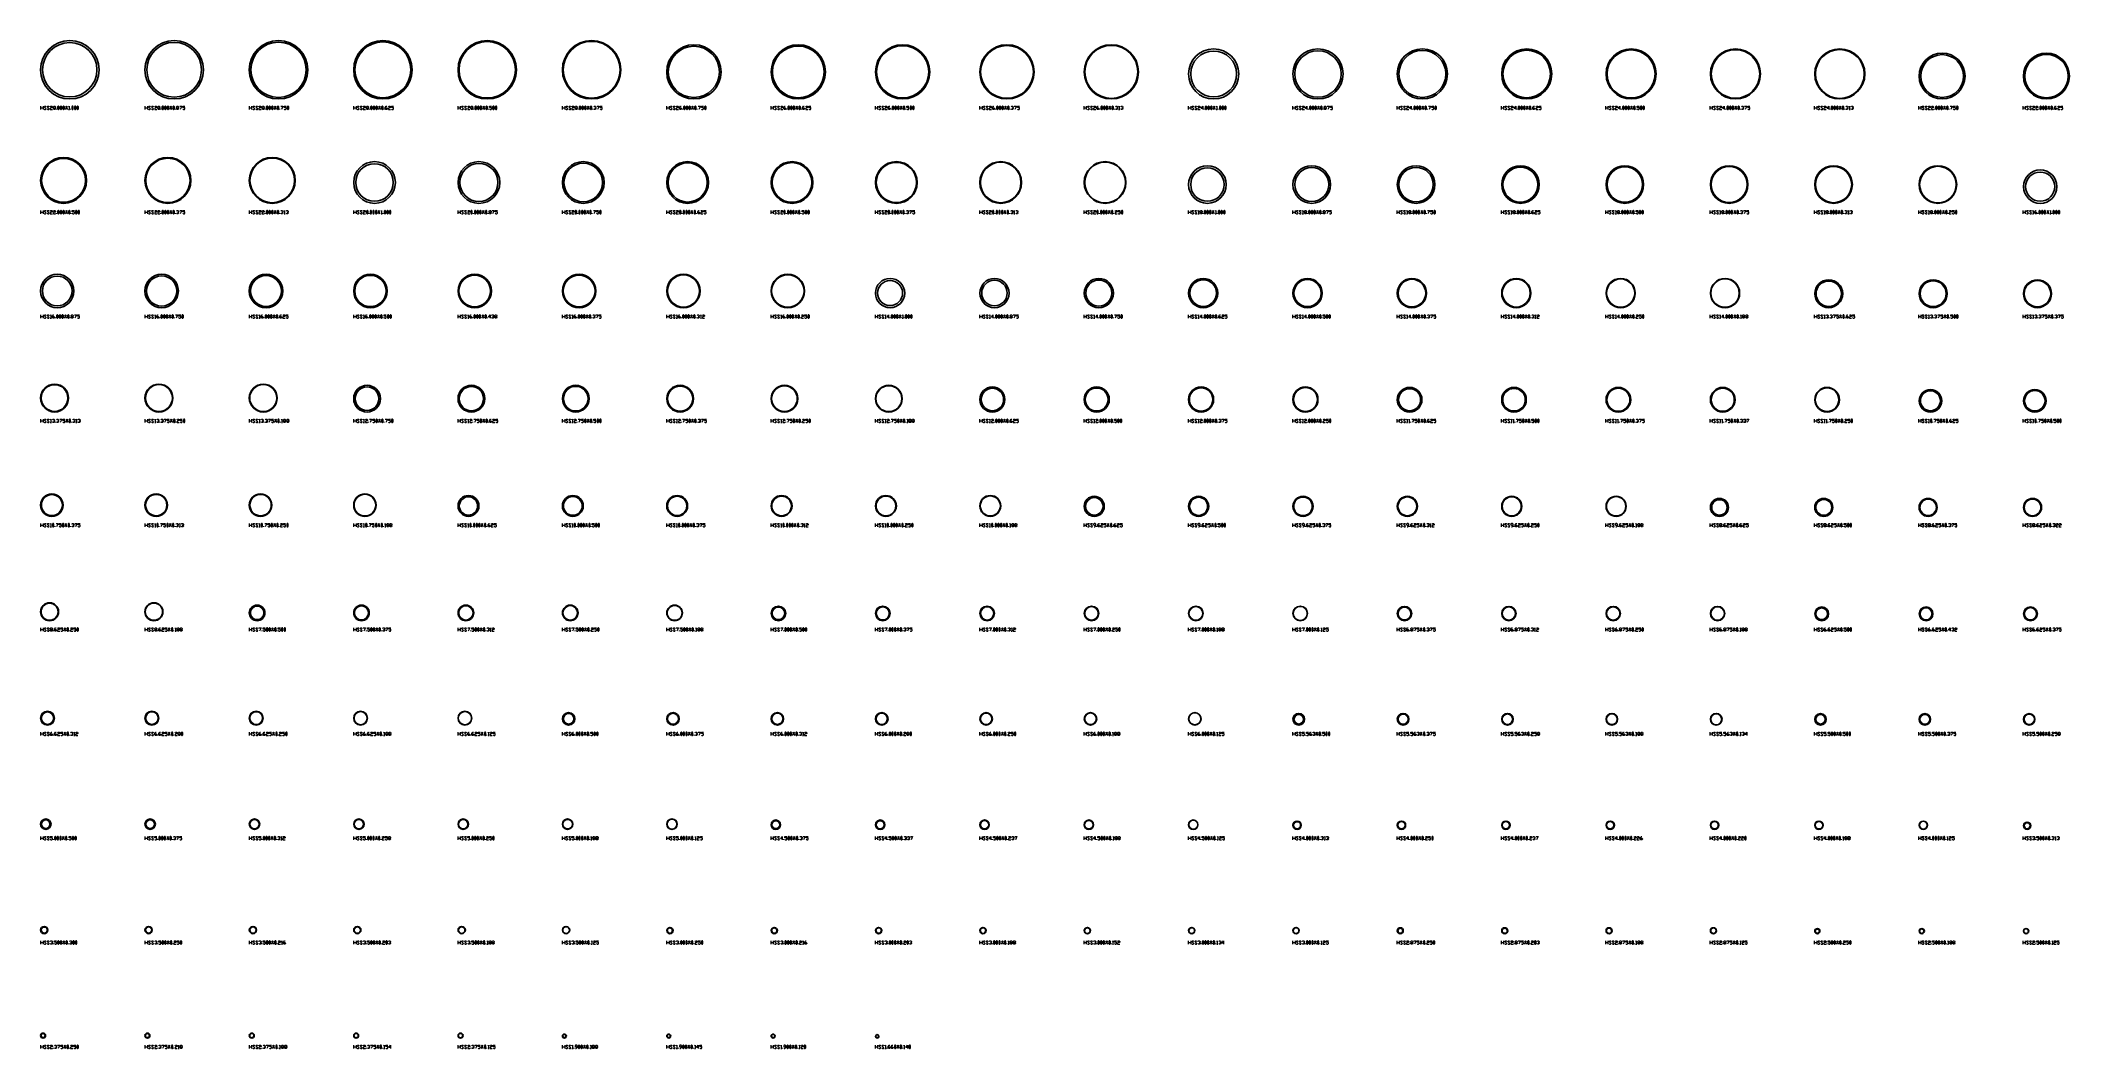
# Model space of a CAD drawing. Header units: inches. Extents: x 0 to 972, y -455 to 28.
import ezdxf

# ---------------------------------------------------------------- set-up
doc = ezdxf.new("R2010")
doc.units = ezdxf.units.IN
doc.header["$MEASUREMENT"] = 0
doc.layers.add('AISC_STEEL', color=7, linetype='Continuous')

msp = doc.modelspace()

# ---------------------------------------------------------------- linework, layer by layer
at = {"color": 3, "lineweight": 0}
for p, q in [((0.18, -5), (0.18, -3.5)), ((0.18, -4.24), (1.18, -4.24)), ((1.18, -3.5), (1.18, -5)), ((6.43, -4.24), (6.93, -4.24)), ((7.66, -5), (7.66, -4.73)), ((11.92, -5), (12.92, -3.5)), ((11.92, -3.5), (12.92, -5)), ((13.42, -5), (13.92, -5)), ((14.41, -5), (14.41, -4.73)), ((50.14, -5), (50.14, -3.5)), ((50.14, -4.24), (51.17, -4.24)), ((51.17, -3.5), (51.17, -5)), ((56.39, -4.24), (56.89, -4.24)), ((57.66, -5), (57.66, -4.73)), ((61.92, -5), (62.91, -3.5)), ((61.92, -3.5), (62.91, -5)), ((64.64, -5), (64.64, -4.73)), ((65.41, -4.24), (65.91, -4.24)), ((100.14, -5), (100.14, -3.5)), ((100.14, -4.24), (101.13, -4.24)), ((101.13, -3.5), (101.13, -5)), ((106.39, -4.24), (106.89, -4.24)), ((107.65, -5), (107.65, -4.73)), ((111.88, -5), (112.88, -3.5)), ((111.88, -3.5), (112.88, -5)), ((114.64, -5), (114.64, -4.73)), ((150.13, -5), (150.13, -3.5)), ((150.13, -4.24), (151.13, -4.24)), ((151.13, -3.5), (151.13, -5)), ((156.39, -4.24), (156.88, -4.24)), ((157.62, -5), (157.62, -4.73)), ((161.87, -5), (162.87, -3.5)), ((161.87, -3.5), (162.87, -5)), ((164.64, -5), (164.64, -4.73)), ((200.1, -5), (200.1, -3.5)), ((200.1, -4.24), (201.09, -4.24)), ((201.09, -3.5), (201.09, -5)), ((206.35, -4.24), (206.85, -4.24)), ((207.61, -5), (207.61, -4.73)), ((211.87, -5), (212.87, -3.5)), ((211.87, -3.5), (212.87, -5)), ((214.6, -5), (214.6, -4.73)), ((250.09, -5), (250.09, -3.5)), ((250.09, -4.24), (251.09, -4.24)), ((251.09, -3.5), (251.09, -5)), ((256.34, -4.24), (256.84, -4.24)), ((257.58, -5), (257.58, -4.73)), ((261.83, -5), (262.83, -3.5)), ((261.83, -3.5), (262.83, -5)), ((264.59, -5), (264.59, -4.73)), ((300.09, -5), (300.09, -3.5)), ((300.09, -4.24), (301.08, -4.24)), ((301.08, -3.5), (301.08, -5)), ((307.57, -5), (307.57, -4.73)), ((311.83, -5), (312.83, -3.5)), ((311.83, -3.5), (312.83, -5)), ((314.56, -5), (314.56, -4.73)), ((350.05, -5), (350.05, -3.5)), ((350.05, -4.24), (351.05, -4.24)), ((351.05, -3.5), (351.05, -5)), ((357.57, -5), (357.57, -4.73)), ((361.79, -5), (362.79, -3.5)), ((361.79, -3.5), (362.79, -5)), ((364.55, -5), (364.55, -4.73)), ((400.05, -5), (400.05, -3.5)), ((400.05, -4.24), (401.04, -4.24)), ((401.04, -3.5), (401.04, -5)), ((407.53, -5), (407.53, -4.73)), ((411.79, -5), (412.79, -3.5)), ((411.79, -3.5), (412.79, -5)), ((414.55, -5), (414.55, -4.73)), ((450.04, -5), (450.04, -3.5)), ((450.04, -4.24), (451.04, -4.24)), ((451.04, -3.5), (451.04, -5)), ((457.53, -5), (457.53, -4.73)), ((461.78, -5), (462.78, -3.5)), ((461.78, -3.5), (462.78, -5)), ((464.51, -5), (464.51, -4.73)), ((500, -5), (500, -3.5)), ((500, -4.24), (501, -4.24)), ((501, -3.5), (501, -5)), ((507.52, -5), (507.52, -4.73)), ((511.75, -5), (512.74, -3.5)), ((511.75, -3.5), (512.74, -5)), ((514.51, -5), (514.51, -4.73)), ((516.5, -5), (517, -5)), ((550, -5), (550, -3.5)), ((550, -4.24), (551, -4.24)), ((551, -3.5), (551, -5)), ((557.48, -5), (557.48, -4.73)), ((561.74, -5), (562.74, -3.5)), ((561.74, -3.5), (562.74, -5)), ((563.24, -5), (563.74, -5)), ((564.24, -5), (564.24, -4.73)), ((600, -5), (600, -3.5)), ((600, -4.24), (600.99, -4.24)), ((600.99, -3.5), (600.99, -5)), ((607.48, -5), (607.48, -4.73)), ((611.74, -5), (612.74, -3.5)), ((611.74, -3.5), (612.74, -5)), ((614.47, -5), (614.47, -4.73)), ((615.23, -4.24), (615.73, -4.24)), ((649.96, -5), (649.96, -3.5)), ((649.96, -4.24), (650.96, -4.24)), ((650.96, -3.5), (650.96, -5)), ((657.48, -5), (657.48, -4.73)), ((661.7, -5), (662.7, -3.5)), ((661.7, -3.5), (662.7, -5)), ((664.46, -5), (664.46, -4.73)), ((699.95, -5), (699.95, -3.5)), ((699.95, -4.24), (700.95, -4.24)), ((700.95, -3.5), (700.95, -5)), ((707.44, -5), (707.44, -4.73)), ((711.7, -5), (712.69, -3.5)), ((711.7, -3.5), (712.69, -5)), ((714.46, -5), (714.46, -4.73)), ((749.92, -5), (749.92, -3.5)), ((749.92, -4.24), (750.92, -4.24)), ((750.92, -3.5), (750.92, -5)), ((757.44, -5), (757.44, -4.73)), ((761.69, -5), (762.69, -3.5)), ((761.69, -3.5), (762.69, -5)), ((764.42, -5), (764.42, -4.73)), ((799.91, -5), (799.91, -3.5)), ((799.91, -4.24), (800.91, -4.24)), ((800.91, -3.5), (800.91, -5)), ((807.4, -5), (807.4, -4.73)), ((811.66, -5), (812.65, -3.5)), ((811.66, -3.5), (812.65, -5)), ((814.42, -5), (814.42, -4.73)), ((849.91, -5), (849.91, -3.5)), ((849.91, -4.24), (850.91, -4.24)), ((850.91, -3.5), (850.91, -5)), ((857.39, -5), (857.39, -4.73)), ((861.65, -5), (862.65, -3.5)), ((861.65, -3.5), (862.65, -5)), ((864.38, -5), (864.38, -4.73)), ((866.41, -5), (866.91, -5)), ((899.87, -5), (899.87, -3.5)), ((899.87, -4.24), (900.87, -4.24)), ((900.87, -3.5), (900.87, -5)), ((907.39, -5), (907.39, -4.73)), ((911.61, -5), (912.65, -3.5)), ((911.61, -3.5), (912.65, -5)), ((914.38, -5), (914.38, -4.73)), ((949.87, -5), (949.87, -3.5)), ((949.87, -4.24), (950.87, -4.24)), ((950.87, -3.5), (950.87, -5)), ((957.35, -5), (957.35, -4.73)), ((961.61, -5), (962.61, -3.5)), ((961.61, -3.5), (962.61, -5)), ((964.37, -5), (964.37, -4.73)), ((0.18, -55), (0.18, -53.5)), ((0.18, -54.23), (1.18, -54.23)), ((1.18, -53.5), (1.18, -55)), ((7.66, -55), (7.66, -54.73)), ((11.92, -55), (12.92, -53.5)), ((11.92, -53.5), (12.92, -55)), ((14.68, -55), (14.68, -54.73)), ((50.14, -55), (50.14, -53.5)), ((50.14, -54.23), (51.17, -54.23)), ((51.17, -53.5), (51.17, -55)), ((57.66, -55), (57.66, -54.73)), ((61.92, -55), (62.91, -53.5)), ((61.92, -53.5), (62.91, -55)), ((64.64, -55), (64.64, -54.73)), ((100.14, -55), (100.14, -53.5)), ((100.14, -54.23), (101.13, -54.23)), ((101.13, -53.5), (101.13, -55)), ((107.65, -55), (107.65, -54.73)), ((111.88, -55), (112.88, -53.5)), ((111.88, -53.5), (112.88, -55)), ((114.64, -55), (114.64, -54.73)), ((116.64, -55), (117.13, -55)), ((150.13, -55), (150.13, -53.5)), ((150.13, -54.23), (151.13, -54.23)), ((151.13, -53.5), (151.13, -55)), ((157.38, -55), (157.38, -54.73)), ((161.61, -55), (162.61, -53.5)), ((161.61, -53.5), (162.61, -55)), ((163.11, -55), (163.6, -55)), ((164.1, -55), (164.1, -54.73)), ((200.1, -55), (200.1, -53.5)), ((200.1, -54.23), (201.09, -54.23)), ((201.09, -53.5), (201.09, -55)), ((207.35, -55), (207.35, -54.73)), ((211.6, -55), (212.6, -53.5)), ((211.6, -53.5), (212.6, -55)), ((214.37, -55), (214.37, -54.73)), ((215.1, -54.23), (215.6, -54.23)), ((250.09, -55), (250.09, -53.5)), ((250.09, -54.23), (251.09, -54.23)), ((251.09, -53.5), (251.09, -55)), ((257.34, -55), (257.34, -54.73)), ((261.6, -55), (262.6, -53.5)), ((261.6, -53.5), (262.6, -55)), ((264.33, -55), (264.33, -54.73)), ((300.09, -55), (300.09, -53.5)), ((300.09, -54.23), (301.08, -54.23)), ((301.08, -53.5), (301.08, -55)), ((307.34, -55), (307.34, -54.73)), ((311.56, -55), (312.56, -53.5)), ((311.56, -53.5), (312.56, -55)), ((314.32, -55), (314.32, -54.73)), ((350.05, -55), (350.05, -53.5)), ((350.05, -54.23), (351.05, -54.23)), ((351.05, -53.5), (351.05, -55)), ((357.3, -55), (357.3, -54.73)), ((361.56, -55), (362.56, -53.5)), ((361.56, -53.5), (362.56, -55)), ((364.32, -55), (364.32, -54.73)), ((400.05, -55), (400.05, -53.5)), ((400.05, -54.23), (401.04, -54.23)), ((401.04, -53.5), (401.04, -55)), ((407.3, -55), (407.3, -54.73)), ((411.55, -55), (412.55, -53.5)), ((411.55, -53.5), (412.55, -55)), ((414.28, -55), (414.28, -54.73)), ((450.04, -55), (450.04, -53.5)), ((450.04, -54.23), (451.04, -54.23)), ((451.04, -53.5), (451.04, -55)), ((457.26, -55), (457.26, -54.73)), ((461.52, -55), (462.52, -53.5)), ((461.52, -53.5), (462.52, -55)), ((464.28, -55), (464.28, -54.73)), ((466.27, -55), (466.77, -55)), ((500, -55), (500, -53.5)), ((500, -54.23), (501, -54.23)), ((501, -53.5), (501, -55)), ((507.26, -55), (507.26, -54.73)), ((511.51, -55), (512.51, -53.5)), ((511.51, -53.5), (512.51, -55)), ((514.24, -55), (514.24, -54.73)), ((550, -55), (550, -53.5)), ((550, -54.23), (551, -54.23)), ((551, -53.5), (551, -55)), ((554.49, -55), (554.99, -55)), ((555.75, -54.23), (556.25, -54.23)), ((556.99, -55), (556.99, -54.73)), ((561.24, -55), (562.24, -53.5)), ((561.24, -53.5), (562.24, -55)), ((562.74, -55), (563.24, -55)), ((563.74, -55), (563.74, -54.73)), ((600, -55), (600, -53.5)), ((600, -54.23), (600.99, -54.23)), ((600.99, -53.5), (600.99, -55)), ((604.49, -55), (604.99, -55)), ((605.72, -54.23), (606.22, -54.23)), ((606.98, -55), (606.98, -54.73)), ((611.24, -55), (612.24, -53.5)), ((611.24, -53.5), (612.24, -55)), ((613.97, -55), (613.97, -54.73)), ((614.73, -54.23), (615.23, -54.23)), ((649.96, -55), (649.96, -53.5)), ((649.96, -54.23), (650.96, -54.23)), ((650.96, -53.5), (650.96, -55)), ((654.45, -55), (654.95, -55)), ((655.71, -54.23), (656.21, -54.23)), ((656.98, -55), (656.98, -54.73)), ((661.2, -55), (662.2, -53.5)), ((661.2, -53.5), (662.2, -55)), ((663.96, -55), (663.96, -54.73)), ((699.95, -55), (699.95, -53.5)), ((699.95, -54.23), (700.95, -54.23)), ((700.95, -53.5), (700.95, -55)), ((704.45, -55), (704.94, -55)), ((705.71, -54.23), (706.21, -54.23)), ((706.94, -55), (706.94, -54.73)), ((711.2, -55), (712.2, -53.5)), ((711.2, -53.5), (712.2, -55)), ((713.96, -55), (713.96, -54.73)), ((749.92, -55), (749.92, -53.5)), ((749.92, -54.23), (750.92, -54.23)), ((750.92, -53.5), (750.92, -55)), ((754.44, -55), (754.94, -55)), ((755.67, -54.23), (756.17, -54.23)), ((756.94, -55), (756.94, -54.73)), ((761.19, -55), (762.19, -53.5)), ((761.19, -53.5), (762.19, -55)), ((763.92, -55), (763.92, -54.73)), ((799.91, -55), (799.91, -53.5)), ((799.91, -54.23), (800.91, -54.23)), ((800.91, -53.5), (800.91, -55)), ((804.4, -55), (804.9, -55)), ((805.67, -54.23), (806.17, -54.23)), ((806.9, -55), (806.9, -54.73)), ((811.16, -55), (812.15, -53.5)), ((811.16, -53.5), (812.15, -55)), ((813.92, -55), (813.92, -54.73)), ((849.91, -55), (849.91, -53.5)), ((849.91, -54.23), (850.91, -54.23)), ((850.91, -53.5), (850.91, -55)), ((854.4, -55), (854.9, -55)), ((855.66, -54.23), (856.16, -54.23)), ((856.89, -55), (856.89, -54.73)), ((861.15, -55), (862.15, -53.5)), ((861.15, -53.5), (862.15, -55)), ((863.88, -55), (863.88, -54.73)), ((865.91, -55), (866.41, -55)), ((899.87, -55), (899.87, -53.5)), ((899.87, -54.23), (900.87, -54.23)), ((900.87, -53.5), (900.87, -55)), ((904.4, -55), (904.89, -55)), ((905.63, -54.23), (906.13, -54.23)), ((906.89, -55), (906.89, -54.73)), ((911.12, -55), (912.15, -53.5)), ((911.12, -53.5), (912.15, -55)), ((913.88, -55), (913.88, -54.73)), ((949.87, -55), (949.87, -53.5)), ((949.87, -54.23), (950.87, -54.23)), ((950.87, -53.5), (950.87, -55)), ((954.36, -55), (954.86, -55)), ((956.85, -55), (956.85, -54.73)), ((961.11, -55), (962.11, -53.5)), ((961.11, -53.5), (962.11, -55)), ((962.61, -55), (963.11, -55)), ((963.61, -55), (963.61, -54.73)), ((0.18, -104.99), (0.18, -103.5)), ((0.18, -104.23), (1.18, -104.23)), ((1.18, -103.5), (1.18, -104.99)), ((4.67, -104.99), (5.17, -104.99)), ((7.16, -104.99), (7.16, -104.73)), ((11.42, -104.99), (12.42, -103.5)), ((11.42, -103.5), (12.42, -104.99)), ((14.18, -104.99), (14.18, -104.73)), ((14.91, -104.23), (15.41, -104.23)), ((50.14, -104.99), (50.14, -103.5)), ((50.14, -104.23), (51.17, -104.23)), ((51.17, -103.5), (51.17, -104.99)), ((54.66, -104.99), (55.16, -104.99)), ((57.16, -104.99), (57.16, -104.73)), ((61.42, -104.99), (62.41, -103.5)), ((61.42, -103.5), (62.41, -104.99)), ((64.14, -104.99), (64.14, -104.73)), ((100.14, -104.99), (100.14, -103.5)), ((100.14, -104.23), (101.13, -104.23)), ((101.13, -103.5), (101.13, -104.99)), ((104.63, -104.99), (105.13, -104.99)), ((107.12, -104.99), (107.12, -104.73)), ((111.38, -104.99), (112.38, -103.5)), ((111.38, -103.5), (112.38, -104.99)), ((114.14, -104.99), (114.14, -104.73)), ((150.13, -104.99), (150.13, -103.5)), ((150.13, -104.23), (151.13, -104.23)), ((151.13, -103.5), (151.13, -104.99)), ((154.62, -104.99), (155.12, -104.99)), ((157.12, -104.99), (157.12, -104.73)), ((161.38, -104.99), (162.37, -103.5)), ((161.38, -103.5), (162.37, -104.99)), ((164.1, -104.99), (164.1, -104.73)), ((200.1, -104.99), (200.1, -103.5)), ((200.1, -104.23), (201.09, -104.23)), ((201.09, -103.5), (201.09, -104.99)), ((204.62, -104.99), (205.12, -104.99)), ((207.11, -104.99), (207.11, -104.73)), ((211.34, -104.99), (212.37, -103.5)), ((211.34, -103.5), (212.37, -104.99)), ((214.1, -104.99), (214.1, -104.73)), ((217.86, -104.23), (218.36, -104.23)), ((250.09, -104.99), (250.09, -103.5)), ((250.09, -104.23), (251.09, -104.23)), ((251.09, -103.5), (251.09, -104.99)), ((254.58, -104.99), (255.08, -104.99)), ((257.08, -104.99), (257.08, -104.73)), ((261.33, -104.99), (262.33, -103.5)), ((261.33, -103.5), (262.33, -104.99)), ((264.1, -104.99), (264.1, -104.73)), ((300.09, -104.99), (300.09, -103.5)), ((300.09, -104.23), (301.08, -104.23)), ((301.08, -103.5), (301.08, -104.99)), ((304.58, -104.99), (305.08, -104.99)), ((307.07, -104.99), (307.07, -104.73)), ((311.33, -104.99), (312.33, -103.5)), ((311.33, -103.5), (312.33, -104.99)), ((314.06, -104.99), (314.06, -104.73)), ((316.09, -104.99), (316.59, -104.99)), ((350.05, -104.99), (350.05, -103.5)), ((350.05, -104.23), (351.05, -104.23)), ((351.05, -103.5), (351.05, -104.99)), ((354.57, -104.99), (355.07, -104.99)), ((357.07, -104.99), (357.07, -104.73)), ((361.29, -104.99), (362.29, -103.5)), ((361.29, -103.5), (362.29, -104.99)), ((364.05, -104.99), (364.05, -104.73)), ((400.05, -104.99), (400.05, -103.5)), ((400.05, -104.23), (401.04, -104.23)), ((401.04, -103.5), (401.04, -104.99)), ((404.54, -104.99), (405.04, -104.99)), ((407.03, -104.99), (407.03, -104.73)), ((411.29, -104.99), (412.29, -103.5)), ((411.29, -103.5), (412.29, -104.99)), ((412.79, -104.99), (413.28, -104.99)), ((413.78, -104.99), (413.78, -104.73)), ((450.04, -104.99), (450.04, -103.5)), ((450.04, -104.23), (451.04, -104.23)), ((451.04, -103.5), (451.04, -104.99)), ((454.53, -104.99), (455.03, -104.99)), ((457.03, -104.99), (457.03, -104.73)), ((461.28, -104.99), (462.28, -103.5)), ((461.28, -103.5), (462.28, -104.99)), ((464.01, -104.99), (464.01, -104.73)), ((464.78, -104.23), (465.28, -104.23)), ((500, -104.99), (500, -103.5)), ((500, -104.23), (501, -104.23)), ((501, -103.5), (501, -104.99)), ((504.49, -104.99), (505.03, -104.99)), ((507.02, -104.99), (507.02, -104.73)), ((511.25, -104.99), (512.25, -103.5)), ((511.25, -103.5), (512.25, -104.99)), ((514.01, -104.99), (514.01, -104.73)), ((550, -104.99), (550, -103.5)), ((550, -104.23), (551, -104.23)), ((551, -103.5), (551, -104.99)), ((554.49, -104.99), (554.99, -104.99)), ((556.99, -104.99), (556.99, -104.73)), ((561.24, -104.99), (562.24, -103.5)), ((561.24, -103.5), (562.24, -104.99)), ((564, -104.99), (564, -104.73)), ((600, -104.99), (600, -103.5)), ((600, -104.23), (600.99, -104.23)), ((600.99, -103.5), (600.99, -104.99)), ((604.49, -104.99), (604.99, -104.99)), ((606.98, -104.99), (606.98, -104.73)), ((611.24, -104.99), (612.24, -103.5)), ((611.24, -103.5), (612.24, -104.99)), ((613.97, -104.99), (613.97, -104.73)), ((649.96, -104.99), (649.96, -103.5)), ((649.96, -104.23), (650.96, -104.23)), ((650.96, -103.5), (650.96, -104.99)), ((654.45, -104.99), (654.95, -104.99)), ((656.98, -104.99), (656.98, -104.73)), ((661.2, -104.99), (662.2, -103.5)), ((661.2, -103.5), (662.2, -104.99)), ((663.96, -104.99), (663.96, -104.73)), ((699.95, -104.99), (699.95, -103.5)), ((699.95, -104.23), (700.95, -104.23)), ((700.95, -103.5), (700.95, -104.99)), ((704.45, -104.99), (704.94, -104.99)), ((706.94, -104.99), (706.94, -104.73)), ((711.2, -104.99), (712.2, -103.5)), ((711.2, -103.5), (712.2, -104.99)), ((713.96, -104.99), (713.96, -104.73)), ((715.95, -104.99), (716.45, -104.99)), ((749.92, -104.99), (749.92, -103.5)), ((749.92, -104.23), (750.92, -104.23)), ((750.92, -103.5), (750.92, -104.99)), ((754.44, -104.99), (754.94, -104.99)), ((756.94, -104.99), (756.94, -104.73)), ((761.19, -104.99), (762.19, -103.5)), ((761.19, -103.5), (762.19, -104.99)), ((763.92, -104.99), (763.92, -104.73)), ((799.91, -104.99), (799.91, -103.5)), ((799.91, -104.23), (800.91, -104.23)), ((800.91, -103.5), (800.91, -104.99)), ((804.4, -104.99), (804.9, -104.99)), ((806.9, -104.99), (806.9, -104.73)), ((811.16, -104.99), (812.15, -103.5)), ((811.16, -103.5), (812.15, -104.99)), ((813.92, -104.99), (813.92, -104.73)), ((814.42, -104.99), (814.92, -104.99)), ((815.65, -104.23), (816.15, -104.23)), ((817.14, -104.23), (817.68, -104.23)), ((849.91, -104.99), (849.91, -103.5)), ((849.91, -104.23), (850.91, -104.23)), ((850.91, -103.5), (850.91, -104.99)), ((854.4, -104.99), (854.9, -104.99)), ((856.89, -104.99), (856.89, -104.73)), ((861.88, -104.99), (862.88, -103.5)), ((861.88, -103.5), (862.88, -104.99)), ((864.65, -104.99), (864.65, -104.73)), ((899.87, -104.99), (899.87, -103.5)), ((899.87, -104.23), (900.87, -104.23)), ((900.87, -103.5), (900.87, -104.99)), ((904.4, -104.99), (904.89, -104.99)), ((906.89, -104.99), (906.89, -104.73)), ((911.88, -104.99), (912.88, -103.5)), ((911.88, -103.5), (912.88, -104.99)), ((914.64, -104.99), (914.64, -104.73)), ((949.87, -104.99), (949.87, -103.5)), ((949.87, -104.23), (950.87, -104.23)), ((950.87, -103.5), (950.87, -104.99)), ((954.36, -104.99), (954.86, -104.99)), ((956.85, -104.99), (956.85, -104.73)), ((961.88, -104.99), (962.87, -103.5)), ((961.88, -103.5), (962.87, -104.99)), ((964.6, -104.99), (964.6, -104.73)), ((0.18, -154.99), (0.18, -153.49)), ((0.18, -154.22), (1.18, -154.22)), ((1.18, -153.49), (1.18, -154.99)), ((4.67, -154.99), (5.17, -154.99)), ((7.16, -154.99), (7.16, -154.72)), ((12.15, -154.99), (13.18, -153.49)), ((12.15, -153.49), (13.18, -154.99)), ((14.91, -154.99), (14.91, -154.72)), ((16.91, -154.99), (17.41, -154.99)), ((50.14, -154.99), (50.14, -153.49)), ((50.14, -154.22), (51.17, -154.22)), ((51.17, -153.49), (51.17, -154.99)), ((54.66, -154.99), (55.16, -154.99)), ((57.16, -154.99), (57.16, -154.72)), ((62.15, -154.99), (63.15, -153.49)), ((62.15, -153.49), (63.15, -154.99)), ((64.91, -154.99), (64.91, -154.72)), ((100.14, -154.99), (100.14, -153.49)), ((100.14, -154.22), (101.13, -154.22)), ((101.13, -153.49), (101.13, -154.99)), ((104.63, -154.99), (105.13, -154.99)), ((107.12, -154.99), (107.12, -154.72)), ((112.14, -154.99), (113.14, -153.49)), ((112.14, -153.49), (113.14, -154.99)), ((114.87, -154.99), (114.87, -154.72)), ((115.37, -154.99), (115.87, -154.99)), ((116.64, -154.22), (117.13, -154.22)), ((118.13, -154.22), (118.63, -154.22)), ((150.13, -154.99), (150.13, -153.49)), ((150.13, -154.22), (151.13, -154.22)), ((151.13, -153.49), (151.13, -154.99)), ((154.62, -154.99), (155.12, -154.99)), ((157.12, -154.99), (157.12, -154.72)), ((161.87, -154.99), (162.87, -153.49)), ((161.87, -153.49), (162.87, -154.99)), ((164.64, -154.99), (164.64, -154.72)), ((200.1, -154.99), (200.1, -153.49)), ((200.1, -154.22), (201.09, -154.22)), ((201.09, -153.49), (201.09, -154.99)), ((204.62, -154.99), (205.12, -154.99)), ((207.11, -154.99), (207.11, -154.72)), ((211.87, -154.99), (212.87, -153.49)), ((211.87, -153.49), (212.87, -154.99)), ((214.6, -154.99), (214.6, -154.72)), ((250.09, -154.99), (250.09, -153.49)), ((250.09, -154.22), (251.09, -154.22)), ((251.09, -153.49), (251.09, -154.99)), ((254.58, -154.99), (255.08, -154.99)), ((257.08, -154.99), (257.08, -154.72)), ((261.83, -154.99), (262.83, -153.49)), ((261.83, -153.49), (262.83, -154.99)), ((264.59, -154.99), (264.59, -154.72)), ((300.09, -154.99), (300.09, -153.49)), ((300.09, -154.22), (301.08, -154.22)), ((301.08, -153.49), (301.08, -154.99)), ((304.58, -154.99), (305.08, -154.99)), ((307.07, -154.99), (307.07, -154.72)), ((311.83, -154.99), (312.83, -153.49)), ((311.83, -153.49), (312.83, -154.99)), ((314.56, -154.99), (314.56, -154.72)), ((350.05, -154.99), (350.05, -153.49)), ((350.05, -154.22), (351.05, -154.22)), ((351.05, -153.49), (351.05, -154.99)), ((354.57, -154.99), (355.07, -154.99)), ((357.07, -154.99), (357.07, -154.72)), ((361.79, -154.99), (362.79, -153.49)), ((361.79, -153.49), (362.79, -154.99)), ((364.55, -154.99), (364.55, -154.72)), ((400.05, -154.99), (400.05, -153.49)), ((400.05, -154.22), (401.04, -154.22)), ((401.04, -153.49), (401.04, -154.99)), ((404.54, -154.99), (405.04, -154.99)), ((407.03, -154.99), (407.03, -154.72)), ((411.79, -154.99), (412.79, -153.49)), ((411.79, -153.49), (412.79, -154.99)), ((414.55, -154.99), (414.55, -154.72)), ((415.05, -154.99), (415.55, -154.99)), ((416.28, -154.22), (416.78, -154.22)), ((417.78, -154.22), (418.27, -154.22)), ((450.04, -154.99), (450.04, -153.49)), ((450.04, -154.22), (451.04, -154.22)), ((451.04, -153.49), (451.04, -154.99)), ((454.53, -154.99), (455.03, -154.99)), ((457.03, -154.99), (457.03, -154.72)), ((461.28, -154.99), (462.28, -153.49)), ((461.28, -153.49), (462.28, -154.99)), ((464.01, -154.99), (464.01, -154.72)), ((500, -154.99), (500, -153.49)), ((500, -154.22), (501, -154.22)), ((501, -153.49), (501, -154.99)), ((504.49, -154.99), (505.03, -154.99)), ((507.02, -154.99), (507.02, -154.72)), ((511.25, -154.99), (512.25, -153.49)), ((511.25, -153.49), (512.25, -154.99)), ((514.01, -154.99), (514.01, -154.72)), ((550, -154.99), (550, -153.49)), ((550, -154.22), (551, -154.22)), ((551, -153.49), (551, -154.99)), ((554.49, -154.99), (554.99, -154.99)), ((556.99, -154.99), (556.99, -154.72)), ((561.24, -154.99), (562.24, -153.49)), ((561.24, -153.49), (562.24, -154.99)), ((564, -154.99), (564, -154.72)), ((600, -154.99), (600, -153.49)), ((600, -154.22), (600.99, -154.22)), ((600.99, -153.49), (600.99, -154.99)), ((604.49, -154.99), (604.99, -154.99)), ((606.98, -154.99), (606.98, -154.72)), ((611.24, -154.99), (612.24, -153.49)), ((611.24, -153.49), (612.24, -154.99)), ((613.97, -154.99), (613.97, -154.72)), ((649.96, -154.99), (649.96, -153.49)), ((649.96, -154.22), (650.96, -154.22)), ((650.96, -153.49), (650.96, -154.99)), ((654.45, -154.99), (654.95, -154.99)), ((655.45, -154.99), (655.95, -154.99)), ((656.48, -154.99), (656.48, -154.72)), ((661.2, -154.99), (662.2, -153.49)), ((661.2, -153.49), (662.2, -154.99)), ((663.96, -154.99), (663.96, -154.72)), ((699.95, -154.99), (699.95, -153.49)), ((699.95, -154.22), (700.95, -154.22)), ((700.95, -153.49), (700.95, -154.99)), ((704.45, -154.99), (704.94, -154.99)), ((705.44, -154.99), (705.94, -154.99)), ((706.44, -154.99), (706.44, -154.72)), ((711.2, -154.99), (712.2, -153.49)), ((711.2, -153.49), (712.2, -154.99)), ((713.96, -154.99), (713.96, -154.72)), ((749.92, -154.99), (749.92, -153.49)), ((749.92, -154.22), (750.92, -154.22)), ((750.92, -153.49), (750.92, -154.99)), ((754.44, -154.99), (754.94, -154.99)), ((755.44, -154.99), (755.94, -154.99)), ((756.44, -154.99), (756.44, -154.72)), ((761.19, -154.99), (762.19, -153.49)), ((761.19, -153.49), (762.19, -154.99)), ((763.92, -154.99), (763.92, -154.72)), ((799.91, -154.99), (799.91, -153.49)), ((799.91, -154.22), (800.91, -154.22)), ((800.91, -153.49), (800.91, -154.99)), ((804.4, -154.99), (804.9, -154.99)), ((805.4, -154.99), (805.9, -154.99)), ((806.4, -154.99), (806.4, -154.72)), ((811.16, -154.99), (812.15, -153.49)), ((811.16, -153.49), (812.15, -154.99)), ((813.92, -154.99), (813.92, -154.72)), ((849.91, -154.99), (849.91, -153.49)), ((849.91, -154.22), (850.91, -154.22)), ((850.91, -153.49), (850.91, -154.99)), ((854.4, -154.99), (854.9, -154.99)), ((855.4, -154.99), (855.9, -154.99)), ((856.4, -154.99), (856.4, -154.72)), ((861.15, -154.99), (862.15, -153.49)), ((861.15, -153.49), (862.15, -154.99)), ((863.88, -154.99), (863.88, -154.72)), ((899.87, -154.99), (899.87, -153.49)), ((899.87, -154.22), (900.87, -154.22)), ((900.87, -153.49), (900.87, -154.99)), ((904.4, -154.99), (904.89, -154.99)), ((906.62, -154.99), (906.62, -154.72)), ((911.38, -154.99), (912.38, -153.49)), ((911.38, -153.49), (912.38, -154.99)), ((914.14, -154.99), (914.14, -154.72)), ((949.87, -154.99), (949.87, -153.49)), ((949.87, -154.22), (950.87, -154.22)), ((950.87, -153.49), (950.87, -154.99)), ((954.36, -154.99), (954.86, -154.99)), ((956.62, -154.99), (956.62, -154.72)), ((961.38, -154.99), (962.38, -153.49)), ((961.38, -153.49), (962.38, -154.99)), ((964.1, -154.99), (964.1, -154.72)), ((0.18, -204.98), (0.18, -203.49)), ((1.18, -203.49), (1.18, -204.98)), ((11.65, -204.98), (12.65, -203.49)), ((11.65, -203.49), (12.65, -204.98)), ((50.14, -204.98), (50.14, -203.49)), ((51.17, -203.49), (51.17, -204.98)), ((61.65, -204.98), (62.65, -203.49)), ((61.65, -203.49), (62.65, -204.98)), ((100.14, -204.98), (100.14, -203.49)), ((101.13, -203.49), (101.13, -204.98)), ((111.65, -204.98), (112.64, -203.49)), ((111.65, -203.49), (112.64, -204.98)), ((150.13, -204.98), (150.13, -203.49)), ((151.13, -203.49), (151.13, -204.98)), ((161.61, -204.98), (162.61, -203.49)), ((161.61, -203.49), (162.61, -204.98)), ((200.1, -204.98), (200.1, -203.49)), ((201.09, -203.49), (201.09, -204.98)), ((211.11, -204.98), (212.1, -203.49)), ((211.11, -203.49), (212.1, -204.98)), ((250.09, -204.98), (250.09, -203.49)), ((251.09, -203.49), (251.09, -204.98)), ((261.1, -204.98), (262.1, -203.49)), ((261.1, -203.49), (262.1, -204.98)), ((300.09, -204.98), (300.09, -203.49)), ((301.08, -203.49), (301.08, -204.98)), ((311.06, -204.98), (312.06, -203.49)), ((311.06, -203.49), (312.06, -204.98)), ((350.05, -204.98), (350.05, -203.49)), ((351.05, -203.49), (351.05, -204.98)), ((361.06, -204.98), (362.06, -203.49)), ((361.06, -203.49), (362.06, -204.98)), ((400.05, -204.98), (400.05, -203.49)), ((401.04, -203.49), (401.04, -204.98)), ((411.06, -204.98), (412.05, -203.49)), ((411.06, -203.49), (412.05, -204.98)), ((450.04, -204.98), (450.04, -203.49)), ((451.04, -203.49), (451.04, -204.98)), ((461.02, -204.98), (462.02, -203.49)), ((461.02, -203.49), (462.02, -204.98)), ((500, -204.98), (500, -203.49)), ((501, -203.49), (501, -204.98)), ((511.01, -204.98), (512.01, -203.49)), ((511.01, -203.49), (512.01, -204.98)), ((550, -204.98), (550, -203.49)), ((551, -203.49), (551, -204.98)), ((560.98, -204.98), (562.01, -203.49)), ((560.98, -203.49), (562.01, -204.98)), ((600, -204.98), (600, -203.49)), ((600.99, -203.49), (600.99, -204.98)), ((610.97, -204.98), (611.97, -203.49)), ((610.97, -203.49), (611.97, -204.98)), ((649.96, -204.98), (649.96, -203.49)), ((650.96, -203.49), (650.96, -204.98)), ((660.97, -204.98), (661.97, -203.49)), ((660.97, -203.49), (661.97, -204.98)), ((699.95, -204.98), (699.95, -203.49)), ((700.95, -203.49), (700.95, -204.98)), ((710.93, -204.98), (711.93, -203.49)), ((710.93, -203.49), (711.93, -204.98)), ((749.92, -204.98), (749.92, -203.49)), ((750.92, -203.49), (750.92, -204.98)), ((760.93, -204.98), (761.93, -203.49)), ((760.93, -203.49), (761.93, -204.98)), ((799.91, -204.98), (799.91, -203.49)), ((800.91, -203.49), (800.91, -204.98)), ((810.92, -204.98), (811.92, -203.49)), ((810.92, -203.49), (811.92, -204.98)), ((849.91, -204.98), (849.91, -203.49)), ((850.91, -203.49), (850.91, -204.98)), ((860.89, -204.98), (861.88, -203.49)), ((860.89, -203.49), (861.88, -204.98)), ((899.87, -204.98), (899.87, -203.49)), ((900.87, -203.49), (900.87, -204.98)), ((910.88, -204.98), (911.88, -203.49)), ((910.88, -203.49), (911.88, -204.98)), ((949.87, -204.98), (949.87, -203.49)), ((950.87, -203.49), (950.87, -204.98)), ((960.88, -204.98), (961.88, -203.49)), ((960.88, -203.49), (961.88, -204.98)), ((0.18, -204.22), (1.18, -204.22)), ((4.67, -204.98), (5.17, -204.98)), ((6.93, -204.98), (6.93, -204.72)), ((14.41, -204.98), (14.41, -204.72)), ((50.14, -204.22), (51.17, -204.22)), ((54.66, -204.98), (55.16, -204.98)), ((56.89, -204.98), (56.89, -204.72)), ((64.41, -204.98), (64.41, -204.72)), ((66.41, -204.98), (66.91, -204.98)), ((100.14, -204.22), (101.13, -204.22)), ((104.63, -204.98), (105.13, -204.98)), ((106.89, -204.98), (106.89, -204.72)), ((114.37, -204.98), (114.37, -204.72)), ((150.13, -204.22), (151.13, -204.22)), ((154.62, -204.98), (155.12, -204.98)), ((156.88, -204.98), (156.88, -204.72)), ((164.37, -204.98), (164.37, -204.72)), ((164.87, -204.98), (165.37, -204.98)), ((166.13, -204.22), (166.63, -204.22)), ((167.63, -204.22), (168.13, -204.22)), ((200.1, -204.22), (201.09, -204.22)), ((204.62, -204.98), (205.12, -204.98)), ((206.85, -204.98), (206.85, -204.72)), ((213.87, -204.98), (213.87, -204.72)), ((250.09, -204.22), (251.09, -204.22)), ((254.58, -204.98), (255.08, -204.98)), ((256.84, -204.98), (256.84, -204.72)), ((263.83, -204.98), (263.83, -204.72)), ((300.09, -204.22), (301.08, -204.22)), ((304.58, -204.98), (305.08, -204.98)), ((306.84, -204.98), (306.84, -204.72)), ((313.83, -204.98), (313.83, -204.72)), ((350.05, -204.22), (351.05, -204.22)), ((354.57, -204.98), (355.07, -204.98)), ((356.8, -204.98), (356.8, -204.72)), ((363.82, -204.98), (363.82, -204.72)), ((365.82, -204.98), (366.32, -204.98)), ((400.05, -204.22), (401.04, -204.22)), ((404.54, -204.98), (405.04, -204.98)), ((406.8, -204.98), (406.8, -204.72)), ((413.78, -204.98), (413.78, -204.72)), ((450.04, -204.22), (451.04, -204.22)), ((454.53, -204.98), (455.03, -204.98)), ((456.76, -204.98), (456.76, -204.72)), ((463.78, -204.98), (463.78, -204.72)), ((464.28, -204.98), (464.78, -204.98)), ((465.51, -204.22), (466.01, -204.22)), ((467.01, -204.22), (467.54, -204.22)), ((500, -204.22), (501, -204.22)), ((506.02, -204.98), (506.02, -204.72)), ((513.74, -204.98), (513.74, -204.72)), ((550, -204.22), (551, -204.22)), ((555.99, -204.98), (555.99, -204.72)), ((563.74, -204.98), (563.74, -204.72)), ((600, -204.22), (600.99, -204.22)), ((605.98, -204.98), (605.98, -204.72)), ((613.73, -204.98), (613.73, -204.72)), ((649.96, -204.22), (650.96, -204.22)), ((655.95, -204.98), (655.95, -204.72)), ((663.7, -204.98), (663.7, -204.72)), ((665.69, -204.98), (666.22, -204.98)), ((699.95, -204.22), (700.95, -204.22)), ((705.94, -204.98), (705.94, -204.72)), ((713.69, -204.98), (713.69, -204.72)), ((749.92, -204.22), (750.92, -204.22)), ((755.94, -204.98), (755.94, -204.72)), ((763.69, -204.98), (763.69, -204.72)), ((764.19, -204.98), (764.69, -204.98)), ((765.42, -204.22), (765.92, -204.22)), ((766.92, -204.22), (767.41, -204.22)), ((799.91, -204.22), (800.91, -204.22)), ((804.67, -204.22), (805.17, -204.22)), ((805.9, -204.98), (805.9, -204.72)), ((813.65, -204.98), (813.65, -204.72)), ((849.91, -204.22), (850.91, -204.22)), ((854.63, -204.22), (855.13, -204.22)), ((855.9, -204.98), (855.9, -204.72)), ((863.65, -204.98), (863.65, -204.72)), ((899.87, -204.22), (900.87, -204.22)), ((904.63, -204.22), (905.13, -204.22)), ((905.89, -204.98), (905.89, -204.72)), ((913.64, -204.98), (913.64, -204.72)), ((949.87, -204.22), (950.87, -204.22)), ((954.62, -204.22), (955.12, -204.22)), ((955.86, -204.98), (955.86, -204.72)), ((963.61, -204.98), (963.61, -204.72)), ((0.18, -254.98), (0.18, -253.48)), ((0.18, -254.22), (1.18, -254.22)), ((1.18, -253.48), (1.18, -254.98)), ((4.93, -254.22), (5.43, -254.22)), ((6.17, -254.98), (6.17, -254.71)), ((11.15, -254.98), (12.15, -253.48)), ((11.15, -253.48), (12.15, -254.98)), ((13.92, -254.98), (13.92, -254.71)), ((50.14, -254.98), (50.14, -253.48)), ((50.14, -254.22), (51.17, -254.22)), ((51.17, -253.48), (51.17, -254.98)), ((54.9, -254.22), (55.4, -254.22)), ((56.16, -254.98), (56.16, -254.71)), ((61.15, -254.98), (62.15, -253.48)), ((61.15, -253.48), (62.15, -254.98)), ((63.91, -254.98), (63.91, -254.71)), ((64.41, -254.98), (64.91, -254.98)), ((65.64, -254.22), (66.14, -254.22)), ((67.14, -254.22), (67.64, -254.22)), ((100.14, -254.98), (100.14, -253.48)), ((100.14, -254.22), (101.13, -254.22)), ((101.13, -253.48), (101.13, -254.98)), ((106.12, -254.98), (106.12, -254.71)), ((110.65, -254.98), (111.65, -253.48)), ((110.65, -253.48), (111.65, -254.98)), ((113.38, -254.98), (113.38, -254.71)), ((150.13, -254.98), (150.13, -253.48)), ((150.13, -254.22), (151.13, -254.22)), ((151.13, -253.48), (151.13, -254.98)), ((156.12, -254.98), (156.12, -254.71)), ((160.61, -254.98), (161.61, -253.48)), ((160.61, -253.48), (161.61, -254.98)), ((163.37, -254.98), (163.37, -254.71)), ((200.1, -254.98), (200.1, -253.48)), ((200.1, -254.22), (201.09, -254.22)), ((201.09, -253.48), (201.09, -254.98)), ((206.12, -254.98), (206.12, -254.71)), ((210.61, -254.98), (211.6, -253.48)), ((210.61, -253.48), (211.6, -254.98)), ((213.37, -254.98), (213.37, -254.71)), ((215.36, -254.98), (215.86, -254.98)), ((250.09, -254.98), (250.09, -253.48)), ((250.09, -254.22), (251.09, -254.22)), ((251.09, -253.48), (251.09, -254.98)), ((256.08, -254.98), (256.08, -254.71)), ((260.6, -254.98), (261.6, -253.48)), ((260.6, -253.48), (261.6, -254.98)), ((263.33, -254.98), (263.33, -254.71)), ((300.09, -254.98), (300.09, -253.48)), ((300.09, -254.22), (301.08, -254.22)), ((301.08, -253.48), (301.08, -254.98)), ((306.07, -254.98), (306.07, -254.71)), ((310.57, -254.98), (311.56, -253.48)), ((310.57, -253.48), (311.56, -254.98)), ((313.33, -254.98), (313.33, -254.71)), ((313.83, -254.98), (314.32, -254.98)), ((315.06, -254.22), (315.55, -254.22)), ((316.59, -254.22), (317.08, -254.22)), ((350.05, -254.98), (350.05, -253.48)), ((350.05, -254.22), (351.05, -254.22)), ((351.05, -253.48), (351.05, -254.98)), ((356.07, -254.98), (356.07, -254.71)), ((360.29, -254.98), (361.29, -253.48)), ((360.29, -253.48), (361.29, -254.98)), ((363.06, -254.98), (363.06, -254.71)), ((400.05, -254.98), (400.05, -253.48)), ((400.05, -254.22), (401.04, -254.22)), ((401.04, -253.48), (401.04, -254.98)), ((406.03, -254.98), (406.03, -254.71)), ((410.29, -254.98), (411.29, -253.48)), ((410.29, -253.48), (411.29, -254.98)), ((413.05, -254.98), (413.05, -254.71)), ((450.04, -254.98), (450.04, -253.48)), ((450.04, -254.22), (451.04, -254.22)), ((451.04, -253.48), (451.04, -254.98)), ((456.03, -254.98), (456.03, -254.71)), ((460.29, -254.98), (461.28, -253.48)), ((460.29, -253.48), (461.28, -254.98)), ((463.01, -254.98), (463.01, -254.71)), ((465.01, -254.98), (465.51, -254.98)), ((500, -254.98), (500, -253.48)), ((500, -254.22), (501, -254.22)), ((501, -253.48), (501, -254.98)), ((506.02, -254.98), (506.02, -254.71)), ((510.25, -254.98), (511.25, -253.48)), ((510.25, -253.48), (511.25, -254.98)), ((513.01, -254.98), (513.01, -254.71)), ((550, -254.98), (550, -253.48)), ((550, -254.22), (551, -254.22)), ((551, -253.48), (551, -254.98)), ((555.99, -254.98), (555.99, -254.71)), ((560.25, -254.98), (561.24, -253.48)), ((560.25, -253.48), (561.24, -254.98)), ((563.01, -254.98), (563.01, -254.71)), ((563.51, -254.98), (564, -254.98)), ((564.74, -254.22), (565.24, -254.22)), ((566.23, -254.22), (566.73, -254.22)), ((600, -254.98), (600, -253.48)), ((600, -254.22), (600.99, -254.22)), ((600.99, -253.48), (600.99, -254.98)), ((605.98, -254.98), (605.98, -254.71)), ((610.24, -254.98), (611.24, -253.48)), ((610.24, -253.48), (611.24, -254.98)), ((612.97, -254.98), (612.97, -254.71)), ((613.47, -254.98), (613.97, -254.98)), ((649.96, -254.98), (649.96, -253.48)), ((649.96, -254.22), (650.96, -254.22)), ((650.96, -253.48), (650.96, -254.98)), ((655.95, -254.98), (655.95, -254.71)), ((656.71, -254.22), (657.21, -254.22)), ((660.97, -254.98), (661.97, -253.48)), ((660.97, -253.48), (661.97, -254.98)), ((663.7, -254.98), (663.7, -254.71)), ((699.95, -254.98), (699.95, -253.48)), ((699.95, -254.22), (700.95, -254.22)), ((700.95, -253.48), (700.95, -254.98)), ((705.94, -254.98), (705.94, -254.71)), ((706.71, -254.22), (707.21, -254.22)), ((710.93, -254.98), (711.93, -253.48)), ((710.93, -253.48), (711.93, -254.98)), ((713.69, -254.98), (713.69, -254.71)), ((715.69, -254.98), (716.19, -254.98)), ((749.92, -254.98), (749.92, -253.48)), ((749.92, -254.22), (750.92, -254.22)), ((750.92, -253.48), (750.92, -254.98)), ((755.94, -254.98), (755.94, -254.71)), ((756.67, -254.22), (757.17, -254.22)), ((760.93, -254.98), (761.93, -253.48)), ((760.93, -253.48), (761.93, -254.98)), ((763.69, -254.98), (763.69, -254.71)), ((799.91, -254.98), (799.91, -253.48)), ((799.91, -254.22), (800.91, -254.22)), ((800.91, -253.48), (800.91, -254.98)), ((805.9, -254.98), (805.9, -254.71)), ((806.67, -254.22), (807.16, -254.22)), ((810.92, -254.98), (811.92, -253.48)), ((810.92, -253.48), (811.92, -254.98)), ((813.65, -254.98), (813.65, -254.71)), ((814.15, -254.98), (814.65, -254.98)), ((815.41, -254.22), (815.91, -254.22)), ((816.91, -254.22), (817.41, -254.22)), ((849.91, -254.98), (849.91, -253.48)), ((849.91, -254.22), (850.91, -254.22)), ((850.91, -253.48), (850.91, -254.98)), ((855.9, -254.98), (855.9, -254.71)), ((860.89, -254.98), (861.88, -253.48)), ((860.89, -253.48), (861.88, -254.98)), ((863.65, -254.98), (863.65, -254.71)), ((899.87, -254.98), (899.87, -253.48)), ((899.87, -254.22), (900.87, -254.22)), ((900.87, -253.48), (900.87, -254.98)), ((905.89, -254.98), (905.89, -254.71)), ((910.88, -254.98), (911.88, -253.48)), ((910.88, -253.48), (911.88, -254.98)), ((913.64, -254.98), (913.64, -254.71)), ((949.87, -254.98), (949.87, -253.48)), ((949.87, -254.22), (950.87, -254.22)), ((950.87, -253.48), (950.87, -254.98)), ((955.86, -254.98), (955.86, -254.71)), ((960.88, -254.98), (961.88, -253.48)), ((960.88, -253.48), (961.88, -254.98)), ((963.61, -254.98), (963.61, -254.71)), ((0.18, -304.98), (0.18, -303.48)), ((0.18, -304.21), (1.18, -304.21)), ((1.18, -303.48), (1.18, -304.98)), ((6.17, -304.98), (6.17, -304.74)), ((11.15, -304.98), (12.15, -303.48)), ((11.15, -303.48), (12.15, -304.98)), ((13.92, -304.98), (13.92, -304.74)), ((15.91, -304.98), (16.41, -304.98)), ((50.14, -304.98), (50.14, -303.48)), ((50.14, -304.21), (51.17, -304.21)), ((51.17, -303.48), (51.17, -304.98)), ((56.16, -304.98), (56.16, -304.74)), ((61.15, -304.98), (62.15, -303.48)), ((61.15, -303.48), (62.15, -304.98)), ((63.91, -304.98), (63.91, -304.74)), ((66.14, -304.21), (66.64, -304.21)), ((100.14, -304.98), (100.14, -303.48)), ((100.14, -304.21), (101.13, -304.21)), ((101.13, -303.48), (101.13, -304.98)), ((106.12, -304.98), (106.12, -304.74)), ((111.15, -304.98), (112.14, -303.48)), ((111.15, -303.48), (112.14, -304.98)), ((113.87, -304.98), (113.87, -304.74)), ((150.13, -304.98), (150.13, -303.48)), ((150.13, -304.21), (151.13, -304.21)), ((151.13, -303.48), (151.13, -304.98)), ((156.12, -304.98), (156.12, -304.74)), ((161.11, -304.98), (162.11, -303.48)), ((161.11, -303.48), (162.11, -304.98)), ((163.87, -304.98), (163.87, -304.74)), ((164.37, -304.98), (164.87, -304.98)), ((165.63, -304.21), (166.13, -304.21)), ((167.13, -304.21), (167.63, -304.21)), ((200.1, -304.98), (200.1, -303.48)), ((200.1, -304.21), (201.09, -304.21)), ((201.09, -303.48), (201.09, -304.98)), ((206.12, -304.98), (206.12, -304.74)), ((211.11, -304.98), (212.1, -303.48)), ((211.11, -303.48), (212.1, -304.98)), ((213.87, -304.98), (213.87, -304.74)), ((214.37, -304.98), (214.86, -304.98)), ((250.09, -304.98), (250.09, -303.48)), ((250.09, -304.21), (251.09, -304.21)), ((251.09, -303.48), (251.09, -304.98)), ((256.08, -304.98), (256.08, -304.74)), ((260.34, -304.98), (261.33, -303.48)), ((260.34, -303.48), (261.33, -304.98)), ((263.1, -304.98), (263.1, -304.74)), ((300.09, -304.98), (300.09, -303.48)), ((300.09, -304.21), (301.08, -304.21)), ((301.08, -303.48), (301.08, -304.98)), ((306.07, -304.98), (306.07, -304.74)), ((310.33, -304.98), (311.33, -303.48)), ((310.33, -303.48), (311.33, -304.98)), ((313.06, -304.98), (313.06, -304.74)), ((350.05, -304.98), (350.05, -303.48)), ((350.05, -304.21), (351.05, -304.21)), ((351.05, -303.48), (351.05, -304.98)), ((356.07, -304.98), (356.07, -304.74)), ((360.29, -304.98), (361.29, -303.48)), ((360.29, -303.48), (361.29, -304.98)), ((363.06, -304.98), (363.06, -304.74)), ((365.05, -304.98), (365.55, -304.98)), ((400.05, -304.98), (400.05, -303.48)), ((400.05, -304.21), (401.04, -304.21)), ((401.04, -303.48), (401.04, -304.98)), ((406.03, -304.98), (406.03, -304.74)), ((410.29, -304.98), (411.29, -303.48)), ((410.29, -303.48), (411.29, -304.98)), ((413.05, -304.98), (413.05, -304.74)), ((415.28, -304.21), (415.78, -304.21)), ((450.04, -304.98), (450.04, -303.48)), ((450.04, -304.21), (451.04, -304.21)), ((451.04, -303.48), (451.04, -304.98)), ((456.03, -304.98), (456.03, -304.74)), ((460.29, -304.98), (461.28, -303.48)), ((460.29, -303.48), (461.28, -304.98)), ((463.01, -304.98), (463.01, -304.74)), ((500, -304.98), (500, -303.48)), ((500, -304.21), (501, -304.21)), ((501, -303.48), (501, -304.98)), ((506.02, -304.98), (506.02, -304.74)), ((510.25, -304.98), (511.25, -303.48)), ((510.25, -303.48), (511.25, -304.98)), ((513.01, -304.98), (513.01, -304.74)), ((513.51, -304.98), (514.01, -304.98)), ((514.77, -304.21), (515.27, -304.21)), ((516.27, -304.21), (516.77, -304.21)), ((550, -304.98), (550, -303.48)), ((550, -304.21), (551, -304.21)), ((551, -303.48), (551, -304.98)), ((555.99, -304.98), (555.99, -304.74)), ((560.25, -304.98), (561.24, -303.48)), ((560.25, -303.48), (561.24, -304.98)), ((563.01, -304.98), (563.01, -304.74)), ((563.51, -304.98), (564, -304.98)), ((600, -304.98), (600, -303.48)), ((600, -304.21), (600.99, -304.21)), ((600.99, -303.48), (600.99, -304.98)), ((605.98, -304.98), (605.98, -304.74)), ((610.97, -304.98), (611.97, -303.48)), ((610.97, -303.48), (611.97, -304.98)), ((613.73, -304.98), (613.73, -304.74)), ((649.96, -304.98), (649.96, -303.48)), ((649.96, -304.21), (650.96, -304.21)), ((650.96, -303.48), (650.96, -304.98)), ((655.95, -304.98), (655.95, -304.74)), ((660.97, -304.98), (661.97, -303.48)), ((660.97, -303.48), (661.97, -304.98)), ((663.7, -304.98), (663.7, -304.74)), ((699.95, -304.98), (699.95, -303.48)), ((699.95, -304.21), (700.95, -304.21)), ((700.95, -303.48), (700.95, -304.98)), ((705.94, -304.98), (705.94, -304.74)), ((710.93, -304.98), (711.93, -303.48)), ((710.93, -303.48), (711.93, -304.98)), ((713.69, -304.98), (713.69, -304.74)), ((717.45, -304.21), (717.95, -304.21)), ((749.92, -304.98), (749.92, -303.48)), ((749.92, -304.21), (750.92, -304.21)), ((750.92, -303.48), (750.92, -304.98)), ((755.94, -304.98), (755.94, -304.74)), ((760.93, -304.98), (761.93, -303.48)), ((760.93, -303.48), (761.93, -304.98)), ((763.69, -304.98), (763.69, -304.74)), ((764.19, -304.98), (764.69, -304.98)), ((765.42, -304.21), (765.92, -304.21)), ((766.92, -304.21), (767.41, -304.21)), ((799.91, -304.98), (799.91, -303.48)), ((799.91, -304.21), (800.91, -304.21)), ((800.91, -303.48), (800.91, -304.98)), ((805.9, -304.98), (805.9, -304.74)), ((810.92, -304.98), (811.92, -303.48)), ((810.92, -303.48), (811.92, -304.98)), ((813.65, -304.98), (813.65, -304.74)), ((814.15, -304.98), (814.65, -304.98)), ((849.91, -304.98), (849.91, -303.48)), ((849.91, -304.21), (850.91, -304.21)), ((850.91, -303.48), (850.91, -304.98)), ((855.9, -304.98), (855.9, -304.74)), ((860.39, -304.98), (861.39, -303.48)), ((860.39, -303.48), (861.39, -304.98)), ((863.15, -304.98), (863.15, -304.74)), ((899.87, -304.98), (899.87, -303.48)), ((899.87, -304.21), (900.87, -304.21)), ((900.87, -303.48), (900.87, -304.98)), ((905.89, -304.98), (905.89, -304.74)), ((910.38, -304.98), (911.38, -303.48)), ((910.38, -303.48), (911.38, -304.98)), ((913.14, -304.98), (913.14, -304.74)), ((949.87, -304.98), (949.87, -303.48)), ((949.87, -304.21), (950.87, -304.21)), ((950.87, -303.48), (950.87, -304.98)), ((955.86, -304.98), (955.86, -304.74)), ((960.38, -304.98), (961.38, -303.48)), ((960.38, -303.48), (961.38, -304.98)), ((963.11, -304.98), (963.11, -304.74)), ((966.87, -304.21), (967.36, -304.21)), ((0.18, -354.97), (0.18, -353.48)), ((0.18, -354.21), (1.18, -354.21)), ((1.18, -353.48), (1.18, -354.97)), ((6.17, -354.97), (6.17, -354.74)), ((10.42, -354.97), (11.42, -353.48)), ((10.42, -353.48), (11.42, -354.97)), ((13.18, -354.97), (13.18, -354.74)), ((50.14, -354.97), (50.14, -353.48)), ((50.14, -354.21), (51.17, -354.21)), ((51.17, -353.48), (51.17, -354.97)), ((56.16, -354.97), (56.16, -354.74)), ((60.42, -354.97), (61.42, -353.48)), ((60.42, -353.48), (61.42, -354.97)), ((63.15, -354.97), (63.15, -354.74)), ((100.14, -354.97), (100.14, -353.48)), ((100.14, -354.21), (101.13, -354.21)), ((101.13, -353.48), (101.13, -354.97)), ((106.12, -354.97), (106.12, -354.74)), ((110.38, -354.97), (111.38, -353.48)), ((110.38, -353.48), (111.38, -354.97)), ((113.14, -354.97), (113.14, -354.74)), ((115.14, -354.97), (115.64, -354.97)), ((150.13, -354.97), (150.13, -353.48)), ((150.13, -354.21), (151.13, -354.21)), ((151.13, -353.48), (151.13, -354.97)), ((156.12, -354.97), (156.12, -354.74)), ((160.38, -354.97), (161.38, -353.48)), ((160.38, -353.48), (161.38, -354.97)), ((163.11, -354.97), (163.11, -354.74)), ((166.86, -354.21), (167.36, -354.21)), ((200.1, -354.97), (200.1, -353.48)), ((200.1, -354.21), (201.09, -354.21)), ((201.09, -353.48), (201.09, -354.97)), ((206.12, -354.97), (206.12, -354.74)), ((210.34, -354.97), (211.34, -353.48)), ((210.34, -353.48), (211.34, -354.97)), ((213.1, -354.97), (213.1, -354.74)), ((250.09, -354.97), (250.09, -353.48)), ((250.09, -354.21), (251.09, -354.21)), ((251.09, -353.48), (251.09, -354.97)), ((256.08, -354.97), (256.08, -354.74)), ((260.34, -354.97), (261.33, -353.48)), ((260.34, -353.48), (261.33, -354.97)), ((263.1, -354.97), (263.1, -354.74)), ((263.6, -354.97), (264.1, -354.97)), ((264.83, -354.21), (265.33, -354.21)), ((266.32, -354.21), (266.82, -354.21)), ((300.09, -354.97), (300.09, -353.48)), ((300.09, -354.21), (301.08, -354.21)), ((301.08, -353.48), (301.08, -354.97)), ((306.07, -354.97), (306.07, -354.74)), ((310.33, -354.97), (311.33, -353.48)), ((310.33, -353.48), (311.33, -354.97)), ((313.06, -354.97), (313.06, -354.74)), ((313.56, -354.97), (314.06, -354.97)), ((350.05, -354.97), (350.05, -353.48)), ((350.05, -354.21), (351.05, -354.21)), ((351.05, -353.48), (351.05, -354.97)), ((356.07, -354.97), (356.07, -354.74)), ((360.56, -354.97), (361.56, -353.48)), ((360.56, -353.48), (361.56, -354.97)), ((363.32, -354.97), (363.32, -354.74)), ((400.05, -354.97), (400.05, -353.48)), ((400.05, -354.21), (401.04, -354.21)), ((401.04, -353.48), (401.04, -354.97)), ((406.03, -354.97), (406.03, -354.74)), ((410.56, -354.97), (411.55, -353.48)), ((410.56, -353.48), (411.55, -354.97)), ((413.28, -354.97), (413.28, -354.74)), ((450.04, -354.97), (450.04, -353.48)), ((450.04, -354.21), (451.04, -354.21)), ((451.04, -353.48), (451.04, -354.97)), ((456.03, -354.97), (456.03, -354.74)), ((460.52, -354.97), (461.52, -353.48)), ((460.52, -353.48), (461.52, -354.97)), ((463.28, -354.97), (463.28, -354.74)), ((500, -354.97), (500, -353.48)), ((500, -354.21), (501, -354.21)), ((501, -353.48), (501, -354.97)), ((506.02, -354.97), (506.02, -354.74)), ((510.52, -354.97), (511.51, -353.48)), ((510.52, -353.48), (511.51, -354.97)), ((513.24, -354.97), (513.24, -354.74)), ((513.74, -354.97), (514.24, -354.97)), ((515.01, -354.21), (515.51, -354.21)), ((516.5, -354.21), (517, -354.21)), ((550, -354.97), (550, -353.48)), ((550, -354.21), (551, -354.21)), ((551, -353.48), (551, -354.97)), ((555.99, -354.97), (555.99, -354.74)), ((560.48, -354.97), (561.48, -353.48)), ((560.48, -353.48), (561.48, -354.97)), ((563.24, -354.97), (563.24, -354.74)), ((563.74, -354.97), (564.24, -354.97)), ((600, -354.97), (600, -353.48)), ((600, -354.21), (600.99, -354.21)), ((600.99, -353.48), (600.99, -354.97)), ((605.98, -354.97), (605.98, -354.74)), ((610.24, -354.97), (611.24, -353.48)), ((610.24, -353.48), (611.24, -354.97)), ((612.97, -354.97), (612.97, -354.74)), ((614.96, -354.97), (615.46, -354.97)), ((649.96, -354.97), (649.96, -353.48)), ((649.96, -354.21), (650.96, -354.21)), ((650.96, -353.48), (650.96, -354.97)), ((655.95, -354.97), (655.95, -354.74)), ((660.2, -354.97), (661.2, -353.48)), ((660.2, -353.48), (661.2, -354.97)), ((662.97, -354.97), (662.97, -354.74)), ((699.95, -354.97), (699.95, -353.48)), ((699.95, -354.21), (700.95, -354.21)), ((700.95, -353.48), (700.95, -354.97)), ((705.94, -354.97), (705.94, -354.74)), ((710.2, -354.97), (711.2, -353.48)), ((710.2, -353.48), (711.2, -354.97)), ((712.93, -354.97), (712.93, -354.74)), ((749.92, -354.97), (749.92, -353.48)), ((749.92, -354.21), (750.92, -354.21)), ((750.92, -353.48), (750.92, -354.97)), ((755.94, -354.97), (755.94, -354.74)), ((760.16, -354.97), (761.19, -353.48)), ((760.16, -353.48), (761.19, -354.97)), ((762.92, -354.97), (762.92, -354.74)), ((799.91, -354.97), (799.91, -353.48)), ((799.91, -354.21), (800.91, -354.21)), ((800.91, -353.48), (800.91, -354.97)), ((805.9, -354.97), (805.9, -354.74)), ((810.16, -354.97), (811.16, -353.48)), ((810.16, -353.48), (811.16, -354.97)), ((812.92, -354.97), (812.92, -354.74)), ((849.91, -354.97), (849.91, -353.48)), ((849.91, -354.21), (850.91, -354.21)), ((850.91, -353.48), (850.91, -354.97)), ((855.9, -354.97), (855.9, -354.74)), ((860.15, -354.97), (861.15, -353.48)), ((860.15, -353.48), (861.15, -354.97)), ((862.88, -354.97), (862.88, -354.74)), ((863.38, -354.97), (863.88, -354.97)), ((864.65, -354.21), (865.14, -354.21)), ((866.14, -354.21), (866.64, -354.21)), ((899.87, -354.97), (899.87, -353.48)), ((899.87, -354.21), (900.87, -354.21)), ((900.87, -353.48), (900.87, -354.97)), ((905.89, -354.97), (905.89, -354.74)), ((910.12, -354.97), (911.12, -353.48)), ((910.12, -353.48), (911.12, -354.97)), ((912.88, -354.97), (912.88, -354.74)), ((913.38, -354.97), (913.88, -354.97)), ((949.87, -354.97), (949.87, -353.48)), ((949.87, -354.21), (950.87, -354.21)), ((950.87, -353.48), (950.87, -354.97)), ((955.86, -354.97), (955.86, -354.74)), ((960.38, -354.97), (961.38, -353.48)), ((960.38, -353.48), (961.38, -354.97)), ((963.11, -354.97), (963.11, -354.74)), ((965.1, -354.97), (965.6, -354.97)), ((0.18, -404.97), (0.18, -403.47)), ((0.18, -404.24), (1.18, -404.24)), ((1.18, -403.47), (1.18, -404.97)), ((6.17, -404.97), (6.17, -404.74)), ((10.66, -404.97), (11.65, -403.47)), ((10.66, -403.47), (11.65, -404.97)), ((13.42, -404.97), (13.42, -404.74)), ((50.14, -404.97), (50.14, -403.47)), ((50.14, -404.24), (51.17, -404.24)), ((51.17, -403.47), (51.17, -404.97)), ((56.16, -404.97), (56.16, -404.74)), ((60.65, -404.97), (61.65, -403.47)), ((60.65, -403.47), (61.65, -404.97)), ((63.41, -404.97), (63.41, -404.74)), ((100.14, -404.97), (100.14, -403.47)), ((100.14, -404.24), (101.13, -404.24)), ((101.13, -403.47), (101.13, -404.97)), ((106.12, -404.97), (106.12, -404.74)), ((110.65, -404.97), (111.65, -403.47)), ((110.65, -403.47), (111.65, -404.97)), ((113.38, -404.97), (113.38, -404.74)), ((115.37, -404.97), (115.87, -404.97)), ((150.13, -404.97), (150.13, -403.47)), ((150.13, -404.24), (151.13, -404.24)), ((151.13, -403.47), (151.13, -404.97)), ((156.12, -404.97), (156.12, -404.74)), ((160.61, -404.97), (161.61, -403.47)), ((160.61, -403.47), (161.61, -404.97)), ((163.37, -404.97), (163.37, -404.74)), ((200.1, -404.97), (200.1, -403.47)), ((200.1, -404.24), (201.09, -404.24)), ((201.09, -403.47), (201.09, -404.97)), ((206.12, -404.97), (206.12, -404.74)), ((210.61, -404.97), (211.6, -403.47)), ((210.61, -403.47), (211.6, -404.97)), ((213.37, -404.97), (213.37, -404.74)), ((213.87, -404.97), (214.37, -404.97)), ((215.1, -404.24), (215.6, -404.24)), ((216.59, -404.24), (217.09, -404.24)), ((250.09, -404.97), (250.09, -403.47)), ((250.09, -404.24), (251.09, -404.24)), ((251.09, -403.47), (251.09, -404.97)), ((256.08, -404.97), (256.08, -404.74)), ((260.6, -404.97), (261.6, -403.47)), ((260.6, -403.47), (261.6, -404.97)), ((263.33, -404.97), (263.33, -404.74)), ((263.83, -404.97), (264.33, -404.97)), ((300.09, -404.97), (300.09, -403.47)), ((300.09, -404.24), (301.08, -404.24)), ((301.08, -403.47), (301.08, -404.97)), ((306.07, -404.97), (306.07, -404.74)), ((310.33, -404.97), (311.33, -403.47)), ((310.33, -403.47), (311.33, -404.97)), ((313.06, -404.97), (313.06, -404.74)), ((350.05, -404.97), (350.05, -403.47)), ((350.05, -404.24), (351.05, -404.24)), ((351.05, -403.47), (351.05, -404.97)), ((356.07, -404.97), (356.07, -404.74)), ((360.29, -404.97), (361.29, -403.47)), ((360.29, -403.47), (361.29, -404.97)), ((363.06, -404.97), (363.06, -404.74)), ((365.05, -404.97), (365.55, -404.97)), ((400.05, -404.97), (400.05, -403.47)), ((400.05, -404.24), (401.04, -404.24)), ((401.04, -403.47), (401.04, -404.97)), ((406.03, -404.97), (406.03, -404.74)), ((410.29, -404.97), (411.29, -403.47)), ((410.29, -403.47), (411.29, -404.97)), ((413.05, -404.97), (413.05, -404.74)), ((450.04, -404.97), (450.04, -403.47)), ((450.04, -404.24), (451.04, -404.24)), ((451.04, -403.47), (451.04, -404.97)), ((456.03, -404.97), (456.03, -404.74)), ((460.29, -404.97), (461.28, -403.47)), ((460.29, -403.47), (461.28, -404.97)), ((463.01, -404.97), (463.01, -404.74)), ((463.51, -404.97), (464.01, -404.97)), ((464.78, -404.24), (465.28, -404.24)), ((466.27, -404.24), (466.77, -404.24)), ((500, -404.97), (500, -403.47)), ((500, -404.24), (501, -404.24)), ((501, -403.47), (501, -404.97)), ((506.02, -404.97), (506.02, -404.74)), ((510.25, -404.97), (511.25, -403.47)), ((510.25, -403.47), (511.25, -404.97)), ((513.01, -404.97), (513.01, -404.74)), ((513.51, -404.97), (514.01, -404.97)), ((550, -404.97), (550, -403.47)), ((550, -404.24), (551, -404.24)), ((551, -403.47), (551, -404.97)), ((555.99, -404.97), (555.99, -404.74)), ((560.25, -404.97), (561.24, -403.47)), ((560.25, -403.47), (561.24, -404.97)), ((563.01, -404.97), (563.01, -404.74)), ((563.51, -404.97), (564, -404.97)), ((600, -404.97), (600, -403.47)), ((600, -404.24), (600.99, -404.24)), ((600.99, -403.47), (600.99, -404.97)), ((605.98, -404.97), (605.98, -404.74)), ((610.24, -404.97), (611.24, -403.47)), ((610.24, -403.47), (611.24, -404.97)), ((612.97, -404.97), (612.97, -404.74)), ((613.47, -404.97), (613.97, -404.97)), ((649.96, -404.97), (649.96, -403.47)), ((649.96, -404.24), (650.96, -404.24)), ((650.96, -403.47), (650.96, -404.97)), ((655.95, -404.97), (655.95, -404.74)), ((656.71, -404.24), (657.21, -404.24)), ((660.97, -404.97), (661.97, -403.47)), ((660.97, -403.47), (661.97, -404.97)), ((663.7, -404.97), (663.7, -404.74)), ((699.95, -404.97), (699.95, -403.47)), ((699.95, -404.24), (700.95, -404.24)), ((700.95, -403.47), (700.95, -404.97)), ((705.94, -404.97), (705.94, -404.74)), ((706.71, -404.24), (707.21, -404.24)), ((710.93, -404.97), (711.93, -403.47)), ((710.93, -403.47), (711.93, -404.97)), ((713.69, -404.97), (713.69, -404.74)), ((749.92, -404.97), (749.92, -403.47)), ((749.92, -404.24), (750.92, -404.24)), ((750.92, -403.47), (750.92, -404.97)), ((755.94, -404.97), (755.94, -404.74)), ((756.67, -404.24), (757.17, -404.24)), ((760.93, -404.97), (761.93, -403.47)), ((760.93, -403.47), (761.93, -404.97)), ((763.69, -404.97), (763.69, -404.74)), ((764.19, -404.97), (764.69, -404.97)), ((765.42, -404.24), (765.92, -404.24)), ((766.92, -404.24), (767.41, -404.24)), ((799.91, -404.97), (799.91, -403.47)), ((799.91, -404.24), (800.91, -404.24)), ((800.91, -403.47), (800.91, -404.97)), ((805.9, -404.97), (805.9, -404.74)), ((806.67, -404.24), (807.16, -404.24)), ((810.92, -404.97), (811.92, -403.47)), ((810.92, -403.47), (811.92, -404.97)), ((813.65, -404.97), (813.65, -404.74)), ((814.15, -404.97), (814.65, -404.97)), ((849.91, -404.97), (849.91, -403.47)), ((849.91, -404.24), (850.91, -404.24)), ((850.91, -403.47), (850.91, -404.97)), ((855.9, -404.97), (855.9, -404.74)), ((860.39, -404.97), (861.39, -403.47)), ((860.39, -403.47), (861.39, -404.97)), ((863.15, -404.97), (863.15, -404.74)), ((899.87, -404.97), (899.87, -403.47)), ((899.87, -404.24), (900.87, -404.24)), ((900.87, -403.47), (900.87, -404.97)), ((905.89, -404.97), (905.89, -404.74)), ((910.38, -404.97), (911.38, -403.47)), ((910.38, -403.47), (911.38, -404.97)), ((913.14, -404.97), (913.14, -404.74)), ((913.64, -404.97), (914.14, -404.97)), ((914.87, -404.24), (915.37, -404.24)), ((916.37, -404.24), (916.87, -404.24)), ((949.87, -404.97), (949.87, -403.47)), ((949.87, -404.24), (950.87, -404.24)), ((950.87, -403.47), (950.87, -404.97)), ((955.86, -404.97), (955.86, -404.74)), ((960.38, -404.97), (961.38, -403.47)), ((960.38, -403.47), (961.38, -404.97)), ((963.11, -404.97), (963.11, -404.74)), ((963.61, -404.97), (964.1, -404.97)), ((0.18, -454.96), (0.18, -453.47)), ((0.18, -454.23), (1.18, -454.23)), ((1.18, -453.47), (1.18, -454.96)), ((6.17, -454.96), (6.17, -454.73)), ((11.15, -454.96), (12.15, -453.47)), ((11.15, -453.47), (12.15, -454.96)), ((13.92, -454.96), (13.92, -454.73)), ((50.14, -454.96), (50.14, -453.47)), ((50.14, -454.23), (51.17, -454.23)), ((51.17, -453.47), (51.17, -454.96)), ((56.16, -454.96), (56.16, -454.73)), ((61.15, -454.96), (62.15, -453.47)), ((61.15, -453.47), (62.15, -454.96)), ((63.91, -454.96), (63.91, -454.73)), ((65.91, -454.96), (66.41, -454.96)), ((67.14, -454.23), (67.64, -454.23)), ((100.14, -454.96), (100.14, -453.47)), ((100.14, -454.23), (101.13, -454.23)), ((101.13, -453.47), (101.13, -454.96)), ((106.12, -454.96), (106.12, -454.73)), ((111.15, -454.96), (112.14, -453.47)), ((111.15, -453.47), (112.14, -454.96)), ((113.87, -454.96), (113.87, -454.73)), ((114.37, -454.96), (114.87, -454.96)), ((115.64, -454.23), (116.14, -454.23)), ((117.13, -454.23), (117.63, -454.23)), ((150.13, -454.96), (150.13, -453.47)), ((150.13, -454.23), (151.13, -454.23)), ((151.13, -453.47), (151.13, -454.96)), ((156.12, -454.96), (156.12, -454.73)), ((161.11, -454.96), (162.11, -453.47)), ((161.11, -453.47), (162.11, -454.96)), ((163.87, -454.96), (163.87, -454.73)), ((164.37, -454.96), (164.87, -454.96)), ((200.1, -454.96), (200.1, -453.47)), ((200.1, -454.23), (201.09, -454.23)), ((201.09, -453.47), (201.09, -454.96)), ((206.12, -454.96), (206.12, -454.73)), ((211.11, -454.96), (212.1, -453.47)), ((211.11, -453.47), (212.1, -454.96)), ((213.87, -454.96), (213.87, -454.73)), ((214.37, -454.96), (214.86, -454.96)), ((250.09, -454.96), (250.09, -453.47)), ((250.09, -454.23), (251.09, -454.23)), ((251.09, -453.47), (251.09, -454.96)), ((254.58, -454.96), (255.08, -454.96)), ((255.58, -454.96), (255.58, -454.73)), ((260.1, -454.96), (261.1, -453.47)), ((260.1, -453.47), (261.1, -454.96)), ((262.83, -454.96), (262.83, -454.73)), ((263.33, -454.96), (263.83, -454.96)), ((264.59, -454.23), (265.09, -454.23)), ((266.09, -454.23), (266.59, -454.23)), ((300.09, -454.96), (300.09, -453.47)), ((300.09, -454.23), (301.08, -454.23)), ((301.08, -453.47), (301.08, -454.96)), ((304.58, -454.96), (305.08, -454.96)), ((305.58, -454.96), (305.58, -454.73)), ((310.07, -454.96), (311.06, -453.47)), ((310.07, -453.47), (311.06, -454.96)), ((312.83, -454.96), (312.83, -454.73)), ((313.33, -454.96), (313.83, -454.96)), ((350.05, -454.96), (350.05, -453.47)), ((350.05, -454.23), (351.05, -454.23)), ((351.05, -453.47), (351.05, -454.96)), ((354.57, -454.96), (355.07, -454.96)), ((355.57, -454.96), (355.57, -454.73)), ((360.06, -454.96), (361.06, -453.47)), ((360.06, -453.47), (361.06, -454.96)), ((362.79, -454.96), (362.79, -454.73)), ((363.32, -454.96), (363.82, -454.96)), ((400.05, -454.96), (400.05, -453.47)), ((400.05, -454.23), (401.04, -454.23)), ((401.04, -453.47), (401.04, -454.96)), ((404.54, -454.96), (405.04, -454.96)), ((405.53, -454.96), (405.53, -454.73)), ((410.29, -454.96), (411.29, -453.47)), ((410.29, -453.47), (411.29, -454.96)), ((413.05, -454.96), (413.05, -454.73)), ((413.55, -454.96), (414.05, -454.96))]:
    msp.add_line(p, q, dxfattribs=at)
for points in [[(1.67, -4.73), (1.91, -5), (2.41, -5), (2.67, -4.73), (1.67, -3.74), (1.91, -3.5), (2.41, -3.5), (2.67, -3.74)], [(3.17, -4.73), (3.44, -5), (3.94, -5), (4.17, -4.73), (3.17, -3.74), (3.44, -3.5), (3.94, -3.5), (4.17, -3.74)], [(4.67, -3.74), (4.93, -3.5), (5.43, -3.5), (5.67, -3.74), (5.67, -4), (5.43, -4.24), (4.93, -4.24), (4.67, -4.5), (4.67, -5), (5.67, -5)], [(13.42, -3.74), (13.68, -3.5), (13.68, -5)], [(51.67, -4.73), (51.9, -5), (52.4, -5), (52.67, -4.73), (51.67, -3.74), (51.9, -3.5), (52.4, -3.5), (52.67, -3.74)], [(53.17, -4.73), (53.4, -5), (53.9, -5), (54.17, -4.73), (53.17, -3.74), (53.4, -3.5), (53.9, -3.5), (54.17, -3.74)], [(54.66, -3.74), (54.9, -3.5), (55.4, -3.5), (55.66, -3.74), (55.66, -4), (55.4, -4.24), (54.9, -4.24), (54.66, -4.5), (54.66, -5), (55.66, -5)], [(66.64, -3.5), (67.64, -3.5), (66.91, -5)], [(68.14, -4.73), (68.4, -5), (68.9, -5), (69.13, -4.73), (69.13, -4.24), (68.9, -4), (68.14, -4), (68.14, -3.5), (69.13, -3.5)], [(101.63, -4.73), (101.9, -5), (102.4, -5), (102.63, -4.73), (101.63, -3.74), (101.9, -3.5), (102.4, -3.5), (102.63, -3.74)], [(103.13, -4.73), (103.4, -5), (103.9, -5), (104.13, -4.73), (103.13, -3.74), (103.4, -3.5), (103.9, -3.5), (104.13, -3.74)], [(104.63, -3.74), (104.89, -3.5), (105.39, -3.5), (105.62, -3.74), (105.62, -4), (105.39, -4.24), (104.89, -4.24), (104.63, -4.5), (104.63, -5), (105.62, -5)], [(115.14, -3.5), (116.14, -3.5), (115.37, -5)], [(116.64, -4.73), (116.9, -5), (117.4, -5), (117.63, -4.73), (117.63, -4.24), (117.4, -4), (116.64, -4), (116.64, -3.5), (117.63, -3.5)], [(151.63, -4.73), (151.86, -5), (152.36, -5), (152.63, -4.73), (151.63, -3.74), (151.86, -3.5), (152.36, -3.5), (152.63, -3.74)], [(153.13, -4.73), (153.36, -5), (153.86, -5), (154.12, -4.73), (153.13, -3.74), (153.36, -3.5), (153.86, -3.5), (154.12, -3.74)], [(154.62, -3.74), (154.89, -3.5), (155.39, -3.5), (155.62, -3.74), (155.62, -4), (155.39, -4.24), (154.89, -4.24), (154.62, -4.5), (154.62, -5), (155.62, -5)], [(165.13, -4.24), (165.87, -4.24), (166.13, -4.5), (166.13, -4.73), (165.87, -5), (165.37, -5), (165.13, -4.73), (165.13, -4), (165.63, -3.5), (165.87, -3.5)], [(166.63, -3.74), (166.86, -3.5), (167.36, -3.5), (167.63, -3.74), (167.63, -4), (167.36, -4.24), (166.86, -4.24), (166.63, -4.5), (166.63, -5), (167.63, -5)], [(168.13, -4.73), (168.36, -5), (168.86, -5), (169.13, -4.73), (169.13, -4.24), (168.86, -4), (168.13, -4), (168.13, -3.5), (169.13, -3.5)], [(201.59, -4.73), (201.86, -5), (202.36, -5), (202.62, -4.73), (201.59, -3.74), (201.86, -3.5), (202.36, -3.5), (202.62, -3.74)], [(203.12, -4.73), (203.35, -5), (203.85, -5), (204.12, -4.73), (203.12, -3.74), (203.35, -3.5), (203.85, -3.5), (204.12, -3.74)], [(204.62, -3.74), (204.85, -3.5), (205.35, -3.5), (205.62, -3.74), (205.62, -4), (205.35, -4.24), (204.85, -4.24), (204.62, -4.5), (204.62, -5), (205.62, -5)], [(215.1, -4.73), (215.36, -5), (215.86, -5), (216.1, -4.73), (216.1, -4.24), (215.86, -4), (215.1, -4), (215.1, -3.5), (216.1, -3.5)], [(251.59, -4.73), (251.85, -5), (252.35, -5), (252.59, -4.73), (251.59, -3.74), (251.85, -3.5), (252.35, -3.5), (252.59, -3.74)], [(253.08, -4.73), (253.35, -5), (253.85, -5), (254.08, -4.73), (253.08, -3.74), (253.35, -3.5), (253.85, -3.5), (254.08, -3.74)], [(254.58, -3.74), (254.85, -3.5), (255.35, -3.5), (255.58, -3.74), (255.58, -4), (255.35, -4.24), (254.85, -4.24), (254.58, -4.5), (254.58, -5), (255.58, -5)], [(265.09, -3.74), (265.33, -3.5), (265.82, -3.5), (266.09, -3.74), (266.09, -4), (265.82, -4.24)], [(265.59, -4.24), (265.82, -4.24), (266.09, -4.5), (266.09, -4.73), (265.82, -5), (265.33, -5), (265.09, -4.73)], [(266.59, -3.5), (267.59, -3.5), (266.82, -5)], [(268.09, -4.73), (268.35, -5), (268.85, -5), (269.08, -4.73), (269.08, -4.24), (268.85, -4), (268.09, -4), (268.09, -3.5), (269.08, -3.5)], [(301.58, -4.73), (301.82, -5), (302.32, -5), (302.58, -4.73), (301.58, -3.74), (301.82, -3.5), (302.32, -3.5), (302.58, -3.74)], [(303.08, -4.73), (303.31, -5), (303.81, -5), (304.08, -4.73), (303.08, -3.74), (303.31, -3.5), (303.81, -3.5), (304.08, -3.74)], [(304.58, -3.74), (304.81, -3.5), (305.31, -3.5), (305.58, -3.74), (305.58, -4), (305.31, -4.24), (304.81, -4.24), (304.58, -4.5), (304.58, -5), (305.58, -5)], [(306.07, -4.24), (306.84, -4.24), (307.07, -4.5), (307.07, -4.73), (306.84, -5), (306.34, -5), (306.07, -4.73), (306.07, -4), (306.57, -3.5), (306.84, -3.5)], [(315.06, -3.5), (316.09, -3.5), (315.32, -5)], [(316.59, -4.73), (316.82, -5), (317.32, -5), (317.58, -4.73), (317.58, -4.24), (317.32, -4), (316.59, -4), (316.59, -3.5), (317.58, -3.5)], [(351.55, -4.73), (351.81, -5), (352.31, -5), (352.54, -4.73), (351.55, -3.74), (351.81, -3.5), (352.31, -3.5), (352.54, -3.74)], [(353.04, -4.73), (353.31, -5), (353.81, -5), (354.07, -4.73), (353.04, -3.74), (353.31, -3.5), (353.81, -3.5), (354.07, -3.74)], [(354.57, -3.74), (354.81, -3.5), (355.31, -3.5), (355.57, -3.74), (355.57, -4), (355.31, -4.24), (354.81, -4.24), (354.57, -4.5), (354.57, -5), (355.57, -5)], [(356.07, -4.24), (356.8, -4.24), (357.07, -4.5), (357.07, -4.73), (356.8, -5), (356.3, -5), (356.07, -4.73), (356.07, -4), (356.57, -3.5), (356.8, -3.5)], [(365.05, -4.24), (365.82, -4.24), (366.05, -4.5), (366.05, -4.73), (365.82, -5), (365.32, -5), (365.05, -4.73), (365.05, -4), (365.55, -3.5), (365.82, -3.5)], [(366.55, -3.74), (366.81, -3.5), (367.31, -3.5), (367.55, -3.74), (367.55, -4), (367.31, -4.24), (366.81, -4.24), (366.55, -4.5), (366.55, -5), (367.55, -5)], [(368.05, -4.73), (368.31, -5), (368.81, -5), (369.04, -4.73), (369.04, -4.24), (368.81, -4), (368.05, -4), (368.05, -3.5), (369.04, -3.5)], [(401.54, -4.73), (401.81, -5), (402.31, -5), (402.54, -4.73), (401.54, -3.74), (401.81, -3.5), (402.31, -3.5), (402.54, -3.74)], [(403.04, -4.73), (403.31, -5), (403.8, -5), (404.04, -4.73), (403.04, -3.74), (403.31, -3.5), (403.8, -3.5), (404.04, -3.74)], [(404.54, -3.74), (404.8, -3.5), (405.3, -3.5), (405.53, -3.74), (405.53, -4), (405.3, -4.24), (404.8, -4.24), (404.54, -4.5), (404.54, -5), (405.53, -5)], [(406.03, -4.24), (406.8, -4.24), (407.03, -4.5), (407.03, -4.73), (406.8, -5), (406.3, -5), (406.03, -4.73), (406.03, -4), (406.53, -3.5), (406.8, -3.5)], [(415.05, -4.73), (415.28, -5), (415.78, -5), (416.05, -4.73), (416.05, -4.24), (415.78, -4), (415.05, -4), (415.05, -3.5), (416.05, -3.5)], [(451.54, -4.73), (451.77, -5), (452.27, -5), (452.54, -4.73), (451.54, -3.74), (451.77, -3.5), (452.27, -3.5), (452.54, -3.74)], [(453.04, -4.73), (453.27, -5), (453.77, -5), (454.03, -4.73), (453.04, -3.74), (453.27, -3.5), (453.77, -3.5), (454.03, -3.74)], [(454.53, -3.74), (454.77, -3.5), (455.26, -3.5), (455.53, -3.74), (455.53, -4), (455.26, -4.24), (454.77, -4.24), (454.53, -4.5), (454.53, -5), (455.53, -5)], [(456.03, -4.24), (456.76, -4.24), (457.03, -4.5), (457.03, -4.73), (456.76, -5), (456.26, -5), (456.03, -4.73), (456.03, -4), (456.53, -3.5), (456.76, -3.5)], [(465.01, -3.74), (465.28, -3.5), (465.78, -3.5), (466.01, -3.74), (466.01, -4), (465.78, -4.24)], [(465.51, -4.24), (465.78, -4.24), (466.01, -4.5), (466.01, -4.73), (465.78, -5), (465.28, -5), (465.01, -4.73)], [(466.51, -3.5), (467.54, -3.5), (466.77, -5)], [(468.04, -4.73), (468.27, -5), (468.77, -5), (469.04, -4.73), (469.04, -4.24), (468.77, -4), (468.04, -4), (468.04, -3.5), (469.04, -3.5)], [(501.5, -4.73), (501.77, -5), (502.27, -5), (502.5, -4.73), (501.5, -3.74), (501.77, -3.5), (502.27, -3.5), (502.5, -3.74)], [(503, -4.73), (503.26, -5), (503.76, -5), (504, -4.73), (503, -3.74), (503.26, -3.5), (503.76, -3.5), (504, -3.74)], [(504.49, -3.74), (504.76, -3.5), (505.26, -3.5), (505.53, -3.74), (505.53, -4), (505.26, -4.24), (504.76, -4.24), (504.49, -4.5), (504.49, -5), (505.53, -5)], [(506.02, -4.24), (506.76, -4.24), (507.02, -4.5), (507.02, -4.73), (506.76, -5), (506.26, -5), (506.02, -4.73), (506.02, -4), (506.52, -3.5), (506.76, -3.5)], [(515.01, -3.74), (515.27, -3.5), (515.77, -3.5), (516, -3.74), (516, -4), (515.77, -4.24)], [(515.51, -4.24), (515.77, -4.24), (516, -4.5), (516, -4.73), (515.77, -5), (515.27, -5), (515.01, -4.73)], [(516.5, -3.74), (516.77, -3.5), (516.77, -5)], [(517.5, -3.74), (517.77, -3.5), (518.27, -3.5), (518.5, -3.74), (518.5, -4), (518.27, -4.24)], [(518, -4.24), (518.27, -4.24), (518.5, -4.5), (518.5, -4.73), (518.27, -5), (517.77, -5), (517.5, -4.73)], [(551.5, -4.73), (551.73, -5), (552.23, -5), (552.49, -4.73), (551.5, -3.74), (551.73, -3.5), (552.23, -3.5), (552.49, -3.74)], [(552.99, -4.73), (553.26, -5), (553.76, -5), (553.99, -4.73), (552.99, -3.74), (553.26, -3.5), (553.76, -3.5), (553.99, -3.74)], [(554.49, -3.74), (554.76, -3.5), (555.26, -3.5), (555.49, -3.74), (555.49, -4), (555.26, -4.24), (554.76, -4.24), (554.49, -4.5), (554.49, -5), (555.49, -5)], [(556.99, -4.5), (555.99, -4.5), (556.75, -3.5), (556.75, -5)], [(563.24, -3.74), (563.51, -3.5), (563.51, -5)], [(601.49, -4.73), (601.73, -5), (602.22, -5), (602.49, -4.73), (601.49, -3.74), (601.73, -3.5), (602.22, -3.5), (602.49, -3.74)], [(602.99, -4.73), (603.22, -5), (603.72, -5), (603.99, -4.73), (602.99, -3.74), (603.22, -3.5), (603.72, -3.5), (603.99, -3.74)], [(604.49, -3.74), (604.72, -3.5), (605.22, -3.5), (605.48, -3.74), (605.48, -4), (605.22, -4.24), (604.72, -4.24), (604.49, -4.5), (604.49, -5), (605.48, -5)], [(606.98, -4.5), (605.98, -4.5), (606.72, -3.5), (606.72, -5)], [(616.46, -3.5), (617.46, -3.5), (616.73, -5)], [(617.96, -4.73), (618.22, -5), (618.72, -5), (618.99, -4.73), (618.99, -4.24), (618.72, -4), (617.96, -4), (617.96, -3.5), (618.99, -3.5)], [(651.46, -4.73), (651.72, -5), (652.22, -5), (652.45, -4.73), (651.46, -3.74), (651.72, -3.5), (652.22, -3.5), (652.45, -3.74)], [(652.95, -4.73), (653.22, -5), (653.72, -5), (653.95, -4.73), (652.95, -3.74), (653.22, -3.5), (653.72, -3.5), (653.95, -3.74)], [(654.45, -3.74), (654.72, -3.5), (655.21, -3.5), (655.45, -3.74), (655.45, -4), (655.21, -4.24), (654.72, -4.24), (654.45, -4.5), (654.45, -5), (655.45, -5)], [(656.98, -4.5), (655.95, -4.5), (656.71, -3.5), (656.71, -5)], [(664.96, -3.5), (665.96, -3.5), (665.19, -5)], [(666.46, -4.73), (666.72, -5), (667.22, -5), (667.46, -4.73), (667.46, -4.24), (667.22, -4), (666.46, -4), (666.46, -3.5), (667.46, -3.5)], [(701.45, -4.73), (701.68, -5), (702.18, -5), (702.45, -4.73), (701.45, -3.74), (701.68, -3.5), (702.18, -3.5), (702.45, -3.74)], [(702.95, -4.73), (703.18, -5), (703.68, -5), (703.95, -4.73), (702.95, -3.74), (703.18, -3.5), (703.68, -3.5), (703.95, -3.74)], [(704.45, -3.74), (704.71, -3.5), (705.21, -3.5), (705.44, -3.74), (705.44, -4), (705.21, -4.24), (704.71, -4.24), (704.45, -4.5), (704.45, -5), (705.44, -5)], [(706.94, -4.5), (705.94, -4.5), (706.71, -3.5), (706.71, -5)], [(714.96, -4.24), (715.69, -4.24), (715.95, -4.5), (715.95, -4.73), (715.69, -5), (715.19, -5), (714.96, -4.73), (714.96, -4), (715.46, -3.5), (715.69, -3.5)], [(716.45, -3.74), (716.69, -3.5), (717.19, -3.5), (717.45, -3.74), (717.45, -4), (717.19, -4.24), (716.69, -4.24), (716.45, -4.5), (716.45, -5), (717.45, -5)], [(717.95, -4.73), (718.18, -5), (718.68, -5), (718.95, -4.73), (718.95, -4.24), (718.68, -4), (717.95, -4), (717.95, -3.5), (718.95, -3.5)], [(751.45, -4.73), (751.68, -5), (752.18, -5), (752.45, -4.73), (751.45, -3.74), (751.68, -3.5), (752.18, -3.5), (752.45, -3.74)], [(752.94, -4.73), (753.18, -5), (753.68, -5), (753.94, -4.73), (752.94, -3.74), (753.18, -3.5), (753.68, -3.5), (753.94, -3.74)], [(754.44, -3.74), (754.67, -3.5), (755.17, -3.5), (755.44, -3.74), (755.44, -4), (755.17, -4.24), (754.67, -4.24), (754.44, -4.5), (754.44, -5), (755.44, -5)], [(756.94, -4.5), (755.94, -4.5), (756.67, -3.5), (756.67, -5)], [(764.92, -4.73), (765.19, -5), (765.68, -5), (765.92, -4.73), (765.92, -4.24), (765.68, -4), (764.92, -4), (764.92, -3.5), (765.92, -3.5)], [(801.41, -4.73), (801.68, -5), (802.18, -5), (802.41, -4.73), (801.41, -3.74), (801.68, -3.5), (802.18, -3.5), (802.41, -3.74)], [(802.91, -4.73), (803.17, -5), (803.67, -5), (803.91, -4.73), (802.91, -3.74), (803.17, -3.5), (803.67, -3.5), (803.91, -3.74)], [(804.4, -3.74), (804.67, -3.5), (805.17, -3.5), (805.4, -3.74), (805.4, -4), (805.17, -4.24), (804.67, -4.24), (804.4, -4.5), (804.4, -5), (805.4, -5)], [(806.9, -4.5), (805.9, -4.5), (806.67, -3.5), (806.67, -5)], [(814.92, -3.74), (815.15, -3.5), (815.65, -3.5), (815.91, -3.74), (815.91, -4), (815.65, -4.24)], [(815.41, -4.24), (815.65, -4.24), (815.91, -4.5), (815.91, -4.73), (815.65, -5), (815.15, -5), (814.92, -4.73)], [(816.41, -3.5), (817.41, -3.5), (816.65, -5)], [(817.91, -4.73), (818.18, -5), (818.67, -5), (818.91, -4.73), (818.91, -4.24), (818.67, -4), (817.91, -4), (817.91, -3.5), (818.91, -3.5)], [(851.41, -4.73), (851.64, -5), (852.14, -5), (852.4, -4.73), (851.41, -3.74), (851.64, -3.5), (852.14, -3.5), (852.4, -3.74)], [(852.9, -4.73), (853.14, -5), (853.63, -5), (853.9, -4.73), (852.9, -3.74), (853.14, -3.5), (853.63, -3.5), (853.9, -3.74)], [(854.4, -3.74), (854.63, -3.5), (855.13, -3.5), (855.4, -3.74), (855.4, -4), (855.13, -4.24), (854.63, -4.24), (854.4, -4.5), (854.4, -5), (855.4, -5)], [(856.89, -4.5), (855.9, -4.5), (856.66, -3.5), (856.66, -5)], [(864.91, -3.74), (865.14, -3.5), (865.64, -3.5), (865.91, -3.74), (865.91, -4), (865.64, -4.24)], [(865.41, -4.24), (865.64, -4.24), (865.91, -4.5), (865.91, -4.73), (865.64, -5), (865.14, -5), (864.91, -4.73)], [(866.41, -3.74), (866.64, -3.5), (866.64, -5)], [(867.41, -3.74), (867.64, -3.5), (868.14, -3.5), (868.4, -3.74), (868.4, -4), (868.14, -4.24)], [(867.91, -4.24), (868.14, -4.24), (868.4, -4.5), (868.4, -4.73), (868.14, -5), (867.64, -5), (867.41, -4.73)], [(901.37, -4.73), (901.63, -5), (902.13, -5), (902.37, -4.73), (901.37, -3.74), (901.63, -3.5), (902.13, -3.5), (902.37, -3.74)], [(902.9, -4.73), (903.13, -5), (903.63, -5), (903.9, -4.73), (902.9, -3.74), (903.13, -3.5), (903.63, -3.5), (903.9, -3.74)], [(904.4, -3.74), (904.63, -3.5), (905.13, -3.5), (905.39, -3.74), (905.39, -4), (905.13, -4.24), (904.63, -4.24), (904.4, -4.5), (904.4, -5), (905.39, -5)], [(905.89, -3.74), (906.13, -3.5), (906.62, -3.5), (906.89, -3.74), (906.89, -4), (906.62, -4.24), (906.13, -4.24), (905.89, -4.5), (905.89, -5), (906.89, -5)], [(914.87, -3.5), (915.87, -3.5), (915.14, -5)], [(916.37, -4.73), (916.64, -5), (917.14, -5), (917.37, -4.73), (917.37, -4.24), (917.14, -4), (916.37, -4), (916.37, -3.5), (917.37, -3.5)], [(951.36, -4.73), (951.63, -5), (952.13, -5), (952.36, -4.73), (951.36, -3.74), (951.63, -3.5), (952.13, -3.5), (952.36, -3.74)], [(952.86, -4.73), (953.13, -5), (953.63, -5), (953.86, -4.73), (952.86, -3.74), (953.13, -3.5), (953.63, -3.5), (953.86, -3.74)], [(954.36, -3.74), (954.62, -3.5), (955.12, -3.5), (955.36, -3.74), (955.36, -4), (955.12, -4.24), (954.62, -4.24), (954.36, -4.5), (954.36, -5), (955.36, -5)], [(955.86, -3.74), (956.12, -3.5), (956.62, -3.5), (956.85, -3.74), (956.85, -4), (956.62, -4.24), (956.12, -4.24), (955.86, -4.5), (955.86, -5), (956.85, -5)], [(964.87, -4.24), (965.6, -4.24), (965.87, -4.5), (965.87, -4.73), (965.6, -5), (965.1, -5), (964.87, -4.73), (964.87, -4), (965.37, -3.5), (965.6, -3.5)], [(966.37, -3.74), (966.6, -3.5), (967.1, -3.5), (967.36, -3.74), (967.36, -4), (967.1, -4.24), (966.6, -4.24), (966.37, -4.5), (966.37, -5), (967.36, -5)], [(967.86, -4.73), (968.1, -5), (968.6, -5), (968.86, -4.73), (968.86, -4.24), (968.6, -4), (967.86, -4), (967.86, -3.5), (968.86, -3.5)], [(1.67, -54.73), (1.91, -55), (2.41, -55), (2.67, -54.73), (1.67, -53.73), (1.91, -53.5), (2.41, -53.5), (2.67, -53.73)], [(3.17, -54.73), (3.44, -55), (3.94, -55), (4.17, -54.73), (3.17, -53.73), (3.44, -53.5), (3.94, -53.5), (4.17, -53.73)], [(4.67, -53.73), (4.93, -53.5), (5.43, -53.5), (5.67, -53.73), (5.67, -54), (5.43, -54.23), (4.93, -54.23), (4.67, -54.5), (4.67, -55), (5.67, -55)], [(6.17, -53.73), (6.43, -53.5), (6.93, -53.5), (7.16, -53.73), (7.16, -54), (6.93, -54.23), (6.43, -54.23), (6.17, -54.5), (6.17, -55), (7.16, -55)], [(15.18, -54.73), (15.41, -55), (15.91, -55), (16.18, -54.73), (16.18, -54.23), (15.91, -54), (15.18, -54), (15.18, -53.5), (16.18, -53.5)], [(51.67, -54.73), (51.9, -55), (52.4, -55), (52.67, -54.73), (51.67, -53.73), (51.9, -53.5), (52.4, -53.5), (52.67, -53.73)], [(53.17, -54.73), (53.4, -55), (53.9, -55), (54.17, -54.73), (53.17, -53.73), (53.4, -53.5), (53.9, -53.5), (54.17, -53.73)], [(54.66, -53.73), (54.9, -53.5), (55.4, -53.5), (55.66, -53.73), (55.66, -54), (55.4, -54.23), (54.9, -54.23), (54.66, -54.5), (54.66, -55), (55.66, -55)], [(56.16, -53.73), (56.39, -53.5), (56.89, -53.5), (57.16, -53.73), (57.16, -54), (56.89, -54.23), (56.39, -54.23), (56.16, -54.5), (56.16, -55), (57.16, -55)], [(65.14, -53.73), (65.41, -53.5), (65.91, -53.5), (66.14, -53.73), (66.14, -54), (65.91, -54.23)], [(65.64, -54.23), (65.91, -54.23), (66.14, -54.5), (66.14, -54.73), (65.91, -55), (65.41, -55), (65.14, -54.73)], [(66.64, -53.5), (67.64, -53.5), (66.91, -55)], [(68.14, -54.73), (68.4, -55), (68.9, -55), (69.13, -54.73), (69.13, -54.23), (68.9, -54), (68.14, -54), (68.14, -53.5), (69.13, -53.5)], [(101.63, -54.73), (101.9, -55), (102.4, -55), (102.63, -54.73), (101.63, -53.73), (101.9, -53.5), (102.4, -53.5), (102.63, -53.73)], [(103.13, -54.73), (103.4, -55), (103.9, -55), (104.13, -54.73), (103.13, -53.73), (103.4, -53.5), (103.9, -53.5), (104.13, -53.73)], [(104.63, -53.73), (104.89, -53.5), (105.39, -53.5), (105.62, -53.73), (105.62, -54), (105.39, -54.23), (104.89, -54.23), (104.63, -54.5), (104.63, -55), (105.62, -55)], [(106.12, -53.73), (106.39, -53.5), (106.89, -53.5), (107.12, -53.73), (107.12, -54), (106.89, -54.23), (106.39, -54.23), (106.12, -54.5), (106.12, -55), (107.12, -55)], [(115.14, -53.73), (115.37, -53.5), (115.87, -53.5), (116.14, -53.73), (116.14, -54), (115.87, -54.23)], [(115.64, -54.23), (115.87, -54.23), (116.14, -54.5), (116.14, -54.73), (115.87, -55), (115.37, -55), (115.14, -54.73)], [(116.64, -53.73), (116.9, -53.5), (116.9, -55)], [(117.63, -53.73), (117.9, -53.5), (118.4, -53.5), (118.63, -53.73), (118.63, -54), (118.4, -54.23)], [(118.13, -54.23), (118.4, -54.23), (118.63, -54.5), (118.63, -54.73), (118.4, -55), (117.9, -55), (117.63, -54.73)], [(151.63, -54.73), (151.86, -55), (152.36, -55), (152.63, -54.73), (151.63, -53.73), (151.86, -53.5), (152.36, -53.5), (152.63, -53.73)], [(153.13, -54.73), (153.36, -55), (153.86, -55), (154.12, -54.73), (153.13, -53.73), (153.36, -53.5), (153.86, -53.5), (154.12, -53.73)], [(154.62, -53.73), (154.89, -53.5), (155.39, -53.5), (155.62, -53.73), (155.62, -54), (155.39, -54.23), (154.89, -54.23), (154.62, -54.5), (154.62, -55), (155.62, -55)], [(163.11, -53.73), (163.37, -53.5), (163.37, -55)], [(201.59, -54.73), (201.86, -55), (202.36, -55), (202.62, -54.73), (201.59, -53.73), (201.86, -53.5), (202.36, -53.5), (202.62, -53.73)], [(203.12, -54.73), (203.35, -55), (203.85, -55), (204.12, -54.73), (203.12, -53.73), (203.35, -53.5), (203.85, -53.5), (204.12, -53.73)], [(204.62, -53.73), (204.85, -53.5), (205.35, -53.5), (205.62, -53.73), (205.62, -54), (205.35, -54.23), (204.85, -54.23), (204.62, -54.5), (204.62, -55), (205.62, -55)], [(216.36, -53.5), (217.36, -53.5), (216.59, -55)], [(217.86, -54.73), (218.09, -55), (218.59, -55), (218.86, -54.73), (218.86, -54.23), (218.59, -54), (217.86, -54), (217.86, -53.5), (218.86, -53.5)], [(251.59, -54.73), (251.85, -55), (252.35, -55), (252.59, -54.73), (251.59, -53.73), (251.85, -53.5), (252.35, -53.5), (252.59, -53.73)], [(253.08, -54.73), (253.35, -55), (253.85, -55), (254.08, -54.73), (253.08, -53.73), (253.35, -53.5), (253.85, -53.5), (254.08, -53.73)], [(254.58, -53.73), (254.85, -53.5), (255.35, -53.5), (255.58, -53.73), (255.58, -54), (255.35, -54.23), (254.85, -54.23), (254.58, -54.5), (254.58, -55), (255.58, -55)], [(264.83, -53.5), (265.82, -53.5), (265.09, -55)], [(266.32, -54.73), (266.59, -55), (267.09, -55), (267.32, -54.73), (267.32, -54.23), (267.09, -54), (266.32, -54), (266.32, -53.5), (267.32, -53.5)], [(301.58, -54.73), (301.82, -55), (302.32, -55), (302.58, -54.73), (301.58, -53.73), (301.82, -53.5), (302.32, -53.5), (302.58, -53.73)], [(303.08, -54.73), (303.31, -55), (303.81, -55), (304.08, -54.73), (303.08, -53.73), (303.31, -53.5), (303.81, -53.5), (304.08, -53.73)], [(304.58, -53.73), (304.81, -53.5), (305.31, -53.5), (305.58, -53.73), (305.58, -54), (305.31, -54.23), (304.81, -54.23), (304.58, -54.5), (304.58, -55), (305.58, -55)], [(314.82, -54.23), (315.55, -54.23), (315.82, -54.5), (315.82, -54.73), (315.55, -55), (315.06, -55), (314.82, -54.73), (314.82, -54), (315.32, -53.5), (315.55, -53.5)], [(316.32, -53.73), (316.59, -53.5), (317.08, -53.5), (317.32, -53.73), (317.32, -54), (317.08, -54.23), (316.59, -54.23), (316.32, -54.5), (316.32, -55), (317.32, -55)], [(317.82, -54.73), (318.08, -55), (318.58, -55), (318.81, -54.73), (318.81, -54.23), (318.58, -54), (317.82, -54), (317.82, -53.5), (318.81, -53.5)], [(351.55, -54.73), (351.81, -55), (352.31, -55), (352.54, -54.73), (351.55, -53.73), (351.81, -53.5), (352.31, -53.5), (352.54, -53.73)], [(353.04, -54.73), (353.31, -55), (353.81, -55), (354.07, -54.73), (353.04, -53.73), (353.31, -53.5), (353.81, -53.5), (354.07, -53.73)], [(354.57, -53.73), (354.81, -53.5), (355.31, -53.5), (355.57, -53.73), (355.57, -54), (355.31, -54.23), (354.81, -54.23), (354.57, -54.5), (354.57, -55), (355.57, -55)], [(364.82, -54.73), (365.05, -55), (365.55, -55), (365.82, -54.73), (365.82, -54.23), (365.55, -54), (364.82, -54), (364.82, -53.5), (365.82, -53.5)], [(401.54, -54.73), (401.81, -55), (402.31, -55), (402.54, -54.73), (401.54, -53.73), (401.81, -53.5), (402.31, -53.5), (402.54, -53.73)], [(403.04, -54.73), (403.31, -55), (403.8, -55), (404.04, -54.73), (403.04, -53.73), (403.31, -53.5), (403.8, -53.5), (404.04, -53.73)], [(404.54, -53.73), (404.8, -53.5), (405.3, -53.5), (405.53, -53.73), (405.53, -54), (405.3, -54.23), (404.8, -54.23), (404.54, -54.5), (404.54, -55), (405.53, -55)], [(414.78, -53.73), (415.05, -53.5), (415.55, -53.5), (415.78, -53.73), (415.78, -54), (415.55, -54.23)], [(415.28, -54.23), (415.55, -54.23), (415.78, -54.5), (415.78, -54.73), (415.55, -55), (415.05, -55), (414.78, -54.73)], [(416.28, -53.5), (417.28, -53.5), (416.54, -55)], [(417.78, -54.73), (418.04, -55), (418.54, -55), (418.77, -54.73), (418.77, -54.23), (418.54, -54), (417.78, -54), (417.78, -53.5), (418.77, -53.5)], [(451.54, -54.73), (451.77, -55), (452.27, -55), (452.54, -54.73), (451.54, -53.73), (451.77, -53.5), (452.27, -53.5), (452.54, -53.73)], [(453.04, -54.73), (453.27, -55), (453.77, -55), (454.03, -54.73), (453.04, -53.73), (453.27, -53.5), (453.77, -53.5), (454.03, -53.73)], [(454.53, -53.73), (454.77, -53.5), (455.26, -53.5), (455.53, -53.73), (455.53, -54), (455.26, -54.23), (454.77, -54.23), (454.53, -54.5), (454.53, -55), (455.53, -55)], [(464.78, -53.73), (465.01, -53.5), (465.51, -53.5), (465.78, -53.73), (465.78, -54), (465.51, -54.23)], [(465.28, -54.23), (465.51, -54.23), (465.78, -54.5), (465.78, -54.73), (465.51, -55), (465.01, -55), (464.78, -54.73)], [(466.27, -53.73), (466.51, -53.5), (466.51, -55)], [(467.27, -53.73), (467.54, -53.5), (468.04, -53.5), (468.27, -53.73), (468.27, -54), (468.04, -54.23)], [(467.77, -54.23), (468.04, -54.23), (468.27, -54.5), (468.27, -54.73), (468.04, -55), (467.54, -55), (467.27, -54.73)], [(501.5, -54.73), (501.77, -55), (502.27, -55), (502.5, -54.73), (501.5, -53.73), (501.77, -53.5), (502.27, -53.5), (502.5, -53.73)], [(503, -54.73), (503.26, -55), (503.76, -55), (504, -54.73), (503, -53.73), (503.26, -53.5), (503.76, -53.5), (504, -53.73)], [(504.49, -53.73), (504.76, -53.5), (505.26, -53.5), (505.53, -53.73), (505.53, -54), (505.26, -54.23), (504.76, -54.23), (504.49, -54.5), (504.49, -55), (505.53, -55)], [(514.77, -53.73), (515.01, -53.5), (515.51, -53.5), (515.77, -53.73), (515.77, -54), (515.51, -54.23), (515.01, -54.23), (514.77, -54.5), (514.77, -55), (515.77, -55)], [(516.27, -54.73), (516.5, -55), (517, -55), (517.27, -54.73), (517.27, -54.23), (517, -54), (516.27, -54), (516.27, -53.5), (517.27, -53.5)], [(551.5, -54.73), (551.73, -55), (552.23, -55), (552.49, -54.73), (551.5, -53.73), (551.73, -53.5), (552.23, -53.5), (552.49, -53.73)], [(552.99, -54.73), (553.26, -55), (553.76, -55), (553.99, -54.73), (552.99, -53.73), (553.26, -53.5), (553.76, -53.5), (553.99, -53.73)], [(554.49, -53.73), (554.76, -53.5), (554.76, -55)], [(562.74, -53.73), (563.01, -53.5), (563.01, -55)], [(601.49, -54.73), (601.73, -55), (602.22, -55), (602.49, -54.73), (601.49, -53.73), (601.73, -53.5), (602.22, -53.5), (602.49, -53.73)], [(602.99, -54.73), (603.22, -55), (603.72, -55), (603.99, -54.73), (602.99, -53.73), (603.22, -53.5), (603.72, -53.5), (603.99, -53.73)], [(604.49, -53.73), (604.72, -53.5), (604.72, -55)], [(615.96, -53.5), (616.96, -53.5), (616.23, -55)], [(617.46, -54.73), (617.73, -55), (618.22, -55), (618.46, -54.73), (618.46, -54.23), (618.22, -54), (617.46, -54), (617.46, -53.5), (618.46, -53.5)], [(651.46, -54.73), (651.72, -55), (652.22, -55), (652.45, -54.73), (651.46, -53.73), (651.72, -53.5), (652.22, -53.5), (652.45, -53.73)], [(652.95, -54.73), (653.22, -55), (653.72, -55), (653.95, -54.73), (652.95, -53.73), (653.22, -53.5), (653.72, -53.5), (653.95, -53.73)], [(654.45, -53.73), (654.72, -53.5), (654.72, -55)], [(664.46, -53.5), (665.46, -53.5), (664.69, -55)], [(665.96, -54.73), (666.22, -55), (666.72, -55), (666.96, -54.73), (666.96, -54.23), (666.72, -54), (665.96, -54), (665.96, -53.5), (666.96, -53.5)], [(701.45, -54.73), (701.68, -55), (702.18, -55), (702.45, -54.73), (701.45, -53.73), (701.68, -53.5), (702.18, -53.5), (702.45, -53.73)], [(702.95, -54.73), (703.18, -55), (703.68, -55), (703.95, -54.73), (702.95, -53.73), (703.18, -53.5), (703.68, -53.5), (703.95, -53.73)], [(704.45, -53.73), (704.71, -53.5), (704.71, -55)], [(714.46, -54.23), (715.19, -54.23), (715.46, -54.5), (715.46, -54.73), (715.19, -55), (714.69, -55), (714.46, -54.73), (714.46, -54), (714.96, -53.5), (715.19, -53.5)], [(715.95, -53.73), (716.19, -53.5), (716.69, -53.5), (716.95, -53.73), (716.95, -54), (716.69, -54.23), (716.19, -54.23), (715.95, -54.5), (715.95, -55), (716.95, -55)], [(717.45, -54.73), (717.68, -55), (718.18, -55), (718.45, -54.73), (718.45, -54.23), (718.18, -54), (717.45, -54), (717.45, -53.5), (718.45, -53.5)], [(751.45, -54.73), (751.68, -55), (752.18, -55), (752.45, -54.73), (751.45, -53.73), (751.68, -53.5), (752.18, -53.5), (752.45, -53.73)], [(752.94, -54.73), (753.18, -55), (753.68, -55), (753.94, -54.73), (752.94, -53.73), (753.18, -53.5), (753.68, -53.5), (753.94, -53.73)], [(754.44, -53.73), (754.67, -53.5), (754.67, -55)], [(764.42, -54.73), (764.69, -55), (765.19, -55), (765.42, -54.73), (765.42, -54.23), (765.19, -54), (764.42, -54), (764.42, -53.5), (765.42, -53.5)], [(801.41, -54.73), (801.68, -55), (802.18, -55), (802.41, -54.73), (801.41, -53.73), (801.68, -53.5), (802.18, -53.5), (802.41, -53.73)], [(802.91, -54.73), (803.17, -55), (803.67, -55), (803.91, -54.73), (802.91, -53.73), (803.17, -53.5), (803.67, -53.5), (803.91, -53.73)], [(804.4, -53.73), (804.67, -53.5), (804.67, -55)], [(814.42, -53.73), (814.65, -53.5), (815.15, -53.5), (815.41, -53.73), (815.41, -54), (815.15, -54.23)], [(814.92, -54.23), (815.15, -54.23), (815.41, -54.5), (815.41, -54.73), (815.15, -55), (814.65, -55), (814.42, -54.73)], [(815.91, -53.5), (816.91, -53.5), (816.15, -55)], [(817.41, -54.73), (817.68, -55), (818.18, -55), (818.41, -54.73), (818.41, -54.23), (818.18, -54), (817.41, -54), (817.41, -53.5), (818.41, -53.5)], [(851.41, -54.73), (851.64, -55), (852.14, -55), (852.4, -54.73), (851.41, -53.73), (851.64, -53.5), (852.14, -53.5), (852.4, -53.73)], [(852.9, -54.73), (853.14, -55), (853.63, -55), (853.9, -54.73), (852.9, -53.73), (853.14, -53.5), (853.63, -53.5), (853.9, -53.73)], [(854.4, -53.73), (854.63, -53.5), (854.63, -55)], [(864.38, -53.73), (864.65, -53.5), (865.14, -53.5), (865.41, -53.73), (865.41, -54), (865.14, -54.23)], [(864.91, -54.23), (865.14, -54.23), (865.41, -54.5), (865.41, -54.73), (865.14, -55), (864.65, -55), (864.38, -54.73)], [(865.91, -53.73), (866.14, -53.5), (866.14, -55)], [(866.91, -53.73), (867.14, -53.5), (867.64, -53.5), (867.91, -53.73), (867.91, -54), (867.64, -54.23)], [(867.41, -54.23), (867.64, -54.23), (867.91, -54.5), (867.91, -54.73), (867.64, -55), (867.14, -55), (866.91, -54.73)], [(901.37, -54.73), (901.63, -55), (902.13, -55), (902.37, -54.73), (901.37, -53.73), (901.63, -53.5), (902.13, -53.5), (902.37, -53.73)], [(902.9, -54.73), (903.13, -55), (903.63, -55), (903.9, -54.73), (902.9, -53.73), (903.13, -53.5), (903.63, -53.5), (903.9, -53.73)], [(904.4, -53.73), (904.63, -53.5), (904.63, -55)], [(914.38, -53.73), (914.64, -53.5), (915.14, -53.5), (915.37, -53.73), (915.37, -54), (915.14, -54.23), (914.64, -54.23), (914.38, -54.5), (914.38, -55), (915.37, -55)], [(915.87, -54.73), (916.14, -55), (916.64, -55), (916.87, -54.73), (916.87, -54.23), (916.64, -54), (915.87, -54), (915.87, -53.5), (916.87, -53.5)], [(951.36, -54.73), (951.63, -55), (952.13, -55), (952.36, -54.73), (951.36, -53.73), (951.63, -53.5), (952.13, -53.5), (952.36, -53.73)], [(952.86, -54.73), (953.13, -55), (953.63, -55), (953.86, -54.73), (952.86, -53.73), (953.13, -53.5), (953.63, -53.5), (953.86, -53.73)], [(954.36, -53.73), (954.62, -53.5), (954.62, -55)], [(955.36, -54.23), (956.12, -54.23), (956.35, -54.5), (956.35, -54.73), (956.12, -55), (955.62, -55), (955.36, -54.73), (955.36, -54), (955.86, -53.5), (956.12, -53.5)], [(962.61, -53.73), (962.87, -53.5), (962.87, -55)], [(1.67, -104.73), (1.91, -104.99), (2.41, -104.99), (2.67, -104.73), (1.67, -103.73), (1.91, -103.5), (2.41, -103.5), (2.67, -103.73)], [(3.17, -104.73), (3.44, -104.99), (3.94, -104.99), (4.17, -104.73), (3.17, -103.73), (3.44, -103.5), (3.94, -103.5), (4.17, -103.73)], [(4.67, -103.73), (4.93, -103.5), (4.93, -104.99)], [(5.67, -104.23), (6.43, -104.23), (6.66, -104.49), (6.66, -104.73), (6.43, -104.99), (5.93, -104.99), (5.67, -104.73), (5.67, -103.99), (6.17, -103.5), (6.43, -103.5)], [(16.18, -103.5), (17.18, -103.5), (16.41, -104.99)], [(17.67, -104.73), (17.91, -104.99), (18.41, -104.99), (18.67, -104.73), (18.67, -104.23), (18.41, -103.99), (17.67, -103.99), (17.67, -103.5), (18.67, -103.5)], [(51.67, -104.73), (51.9, -104.99), (52.4, -104.99), (52.67, -104.73), (51.67, -103.73), (51.9, -103.5), (52.4, -103.5), (52.67, -103.73)], [(53.17, -104.73), (53.4, -104.99), (53.9, -104.99), (54.17, -104.73), (53.17, -103.73), (53.4, -103.5), (53.9, -103.5), (54.17, -103.73)], [(54.66, -103.73), (54.9, -103.5), (54.9, -104.99)], [(55.66, -104.23), (56.39, -104.23), (56.66, -104.49), (56.66, -104.73), (56.39, -104.99), (55.9, -104.99), (55.66, -104.73), (55.66, -103.99), (56.16, -103.5), (56.39, -103.5)], [(64.64, -103.5), (65.64, -103.5), (64.91, -104.99)], [(66.14, -104.73), (66.41, -104.99), (66.91, -104.99), (67.14, -104.73), (67.14, -104.23), (66.91, -103.99), (66.14, -103.99), (66.14, -103.5), (67.14, -103.5)], [(101.63, -104.73), (101.9, -104.99), (102.4, -104.99), (102.63, -104.73), (101.63, -103.73), (101.9, -103.5), (102.4, -103.5), (102.63, -103.73)], [(103.13, -104.73), (103.4, -104.99), (103.9, -104.99), (104.13, -104.73), (103.13, -103.73), (103.4, -103.5), (103.9, -103.5), (104.13, -103.73)], [(104.63, -103.73), (104.89, -103.5), (104.89, -104.99)], [(105.62, -104.23), (106.39, -104.23), (106.62, -104.49), (106.62, -104.73), (106.39, -104.99), (105.89, -104.99), (105.62, -104.73), (105.62, -103.99), (106.12, -103.5), (106.39, -103.5)], [(114.64, -104.23), (115.37, -104.23), (115.64, -104.49), (115.64, -104.73), (115.37, -104.99), (114.87, -104.99), (114.64, -104.73), (114.64, -103.99), (115.14, -103.5), (115.37, -103.5)], [(116.14, -103.73), (116.37, -103.5), (116.9, -103.5), (117.13, -103.73), (117.13, -103.99), (116.9, -104.23), (116.37, -104.23), (116.14, -104.49), (116.14, -104.99), (117.13, -104.99)], [(117.63, -104.73), (117.9, -104.99), (118.4, -104.99), (118.63, -104.73), (118.63, -104.23), (118.4, -103.99), (117.63, -103.99), (117.63, -103.5), (118.63, -103.5)], [(151.63, -104.73), (151.86, -104.99), (152.36, -104.99), (152.63, -104.73), (151.63, -103.73), (151.86, -103.5), (152.36, -103.5), (152.63, -103.73)], [(153.13, -104.73), (153.36, -104.99), (153.86, -104.99), (154.12, -104.73), (153.13, -103.73), (153.36, -103.5), (153.86, -103.5), (154.12, -103.73)], [(154.62, -103.73), (154.89, -103.5), (154.89, -104.99)], [(155.62, -104.23), (156.39, -104.23), (156.62, -104.49), (156.62, -104.73), (156.39, -104.99), (155.89, -104.99), (155.62, -104.73), (155.62, -103.99), (156.12, -103.5), (156.39, -103.5)], [(164.64, -104.73), (164.87, -104.99), (165.37, -104.99), (165.63, -104.73), (165.63, -104.23), (165.37, -103.99), (164.64, -103.99), (164.64, -103.5), (165.63, -103.5)], [(201.59, -104.73), (201.86, -104.99), (202.36, -104.99), (202.62, -104.73), (201.59, -103.73), (201.86, -103.5), (202.36, -103.5), (202.62, -103.73)], [(203.12, -104.73), (203.35, -104.99), (203.85, -104.99), (204.12, -104.73), (203.12, -103.73), (203.35, -103.5), (203.85, -103.5), (204.12, -103.73)], [(204.62, -103.73), (204.85, -103.5), (204.85, -104.99)], [(205.62, -104.23), (206.35, -104.23), (206.61, -104.49), (206.61, -104.73), (206.35, -104.99), (205.85, -104.99), (205.62, -104.73), (205.62, -103.99), (206.12, -103.5), (206.35, -103.5)], [(215.6, -104.49), (214.6, -104.49), (215.36, -103.5), (215.36, -104.99)], [(216.1, -103.73), (216.36, -103.5), (216.86, -103.5), (217.09, -103.73), (217.09, -103.99), (216.86, -104.23)], [(216.59, -104.23), (216.86, -104.23), (217.09, -104.49), (217.09, -104.73), (216.86, -104.99), (216.36, -104.99), (216.1, -104.73)], [(251.59, -104.73), (251.85, -104.99), (252.35, -104.99), (252.59, -104.73), (251.59, -103.73), (251.85, -103.5), (252.35, -103.5), (252.59, -103.73)], [(253.08, -104.73), (253.35, -104.99), (253.85, -104.99), (254.08, -104.73), (253.08, -103.73), (253.35, -103.5), (253.85, -103.5), (254.08, -103.73)], [(254.58, -103.73), (254.85, -103.5), (254.85, -104.99)], [(255.58, -104.23), (256.34, -104.23), (256.58, -104.49), (256.58, -104.73), (256.34, -104.99), (255.85, -104.99), (255.58, -104.73), (255.58, -103.99), (256.08, -103.5), (256.34, -103.5)], [(264.59, -103.73), (264.83, -103.5), (265.33, -103.5), (265.59, -103.73), (265.59, -103.99), (265.33, -104.23)], [(265.09, -104.23), (265.33, -104.23), (265.59, -104.49), (265.59, -104.73), (265.33, -104.99), (264.83, -104.99), (264.59, -104.73)], [(266.09, -103.5), (267.09, -103.5), (266.32, -104.99)], [(267.59, -104.73), (267.82, -104.99), (268.35, -104.99), (268.59, -104.73), (268.59, -104.23), (268.35, -103.99), (267.59, -103.99), (267.59, -103.5), (268.59, -103.5)], [(301.58, -104.73), (301.82, -104.99), (302.32, -104.99), (302.58, -104.73), (301.58, -103.73), (301.82, -103.5), (302.32, -103.5), (302.58, -103.73)], [(303.08, -104.73), (303.31, -104.99), (303.81, -104.99), (304.08, -104.73), (303.08, -103.73), (303.31, -103.5), (303.81, -103.5), (304.08, -103.73)], [(304.58, -103.73), (304.81, -103.5), (304.81, -104.99)], [(305.58, -104.23), (306.34, -104.23), (306.57, -104.49), (306.57, -104.73), (306.34, -104.99), (305.81, -104.99), (305.58, -104.73), (305.58, -103.99), (306.07, -103.5), (306.34, -103.5)], [(314.56, -103.73), (314.82, -103.5), (315.32, -103.5), (315.55, -103.73), (315.55, -103.99), (315.32, -104.23)], [(315.06, -104.23), (315.32, -104.23), (315.55, -104.49), (315.55, -104.73), (315.32, -104.99), (314.82, -104.99), (314.56, -104.73)], [(316.09, -103.73), (316.32, -103.5), (316.32, -104.99)], [(317.08, -103.73), (317.32, -103.5), (317.82, -103.5), (318.08, -103.73), (318.08, -103.99), (317.82, -104.23), (317.32, -104.23), (317.08, -104.49), (317.08, -104.99), (318.08, -104.99)], [(351.55, -104.73), (351.81, -104.99), (352.31, -104.99), (352.54, -104.73), (351.55, -103.73), (351.81, -103.5), (352.31, -103.5), (352.54, -103.73)], [(353.04, -104.73), (353.31, -104.99), (353.81, -104.99), (354.07, -104.73), (353.04, -103.73), (353.31, -103.5), (353.81, -103.5), (354.07, -103.73)], [(354.57, -103.73), (354.81, -103.5), (354.81, -104.99)], [(355.57, -104.23), (356.3, -104.23), (356.57, -104.49), (356.57, -104.73), (356.3, -104.99), (355.8, -104.99), (355.57, -104.73), (355.57, -103.99), (356.07, -103.5), (356.3, -103.5)], [(364.55, -103.73), (364.82, -103.5), (365.32, -103.5), (365.55, -103.73), (365.55, -103.99), (365.32, -104.23), (364.82, -104.23), (364.55, -104.49), (364.55, -104.99), (365.55, -104.99)], [(366.05, -104.73), (366.32, -104.99), (366.81, -104.99), (367.05, -104.73), (367.05, -104.23), (366.81, -103.99), (366.05, -103.99), (366.05, -103.5), (367.05, -103.5)], [(401.54, -104.73), (401.81, -104.99), (402.31, -104.99), (402.54, -104.73), (401.54, -103.73), (401.81, -103.5), (402.31, -103.5), (402.54, -103.73)], [(403.04, -104.73), (403.31, -104.99), (403.8, -104.99), (404.04, -104.73), (403.04, -103.73), (403.31, -103.5), (403.8, -103.5), (404.04, -103.73)], [(404.54, -103.73), (404.8, -103.5), (404.8, -104.99)], [(406.53, -104.49), (405.53, -104.49), (406.3, -103.5), (406.3, -104.99)], [(412.79, -103.73), (413.05, -103.5), (413.05, -104.99)], [(451.54, -104.73), (451.77, -104.99), (452.27, -104.99), (452.54, -104.73), (451.54, -103.73), (451.77, -103.5), (452.27, -103.5), (452.54, -103.73)], [(453.04, -104.73), (453.27, -104.99), (453.77, -104.99), (454.03, -104.73), (453.04, -103.73), (453.27, -103.5), (453.77, -103.5), (454.03, -103.73)], [(454.53, -103.73), (454.77, -103.5), (454.77, -104.99)], [(456.53, -104.49), (455.53, -104.49), (456.26, -103.5), (456.26, -104.99)], [(466.01, -103.5), (467.01, -103.5), (466.27, -104.99)], [(467.54, -104.73), (467.77, -104.99), (468.27, -104.99), (468.54, -104.73), (468.54, -104.23), (468.27, -103.99), (467.54, -103.99), (467.54, -103.5), (468.54, -103.5)], [(501.5, -104.73), (501.77, -104.99), (502.27, -104.99), (502.5, -104.73), (501.5, -103.73), (501.77, -103.5), (502.27, -103.5), (502.5, -103.73)], [(503, -104.73), (503.26, -104.99), (503.76, -104.99), (504, -104.73), (503, -103.73), (503.26, -103.5), (503.76, -103.5), (504, -103.73)], [(504.49, -103.73), (504.76, -103.5), (504.76, -104.99)], [(506.52, -104.49), (505.53, -104.49), (506.26, -103.5), (506.26, -104.99)], [(514.51, -103.5), (515.51, -103.5), (514.77, -104.99)], [(516, -104.73), (516.27, -104.99), (516.77, -104.99), (517, -104.73), (517, -104.23), (516.77, -103.99), (516, -103.99), (516, -103.5), (517, -103.5)], [(551.5, -104.73), (551.73, -104.99), (552.23, -104.99), (552.49, -104.73), (551.5, -103.73), (551.73, -103.5), (552.23, -103.5), (552.49, -103.73)], [(552.99, -104.73), (553.26, -104.99), (553.76, -104.99), (553.99, -104.73), (552.99, -103.73), (553.26, -103.5), (553.76, -103.5), (553.99, -103.73)], [(554.49, -103.73), (554.76, -103.5), (554.76, -104.99)], [(556.49, -104.49), (555.49, -104.49), (556.25, -103.5), (556.25, -104.99)], [(564.5, -104.23), (565.24, -104.23), (565.5, -104.49), (565.5, -104.73), (565.24, -104.99), (564.74, -104.99), (564.5, -104.73), (564.5, -103.99), (565, -103.5), (565.24, -103.5)], [(566, -103.73), (566.23, -103.5), (566.73, -103.5), (567, -103.73), (567, -103.99), (566.73, -104.23), (566.23, -104.23), (566, -104.49), (566, -104.99), (567, -104.99)], [(567.5, -104.73), (567.73, -104.99), (568.23, -104.99), (568.49, -104.73), (568.49, -104.23), (568.23, -103.99), (567.5, -103.99), (567.5, -103.5), (568.49, -103.5)], [(601.49, -104.73), (601.73, -104.99), (602.22, -104.99), (602.49, -104.73), (601.49, -103.73), (601.73, -103.5), (602.22, -103.5), (602.49, -103.73)], [(602.99, -104.73), (603.22, -104.99), (603.72, -104.99), (603.99, -104.73), (602.99, -103.73), (603.22, -103.5), (603.72, -103.5), (603.99, -103.73)], [(604.49, -103.73), (604.72, -103.5), (604.72, -104.99)], [(606.48, -104.49), (605.48, -104.49), (606.22, -103.5), (606.22, -104.99)], [(614.47, -104.73), (614.73, -104.99), (615.23, -104.99), (615.46, -104.73), (615.46, -104.23), (615.23, -103.99), (614.47, -103.99), (614.47, -103.5), (615.46, -103.5)], [(651.46, -104.73), (651.72, -104.99), (652.22, -104.99), (652.45, -104.73), (651.46, -103.73), (651.72, -103.5), (652.22, -103.5), (652.45, -103.73)], [(652.95, -104.73), (653.22, -104.99), (653.72, -104.99), (653.95, -104.73), (652.95, -103.73), (653.22, -103.5), (653.72, -103.5), (653.95, -103.73)], [(654.45, -103.73), (654.72, -103.5), (654.72, -104.99)], [(656.48, -104.49), (655.45, -104.49), (656.21, -103.5), (656.21, -104.99)], [(664.46, -103.73), (664.69, -103.5), (665.19, -103.5), (665.46, -103.73), (665.46, -103.99), (665.19, -104.23)], [(664.96, -104.23), (665.19, -104.23), (665.46, -104.49), (665.46, -104.73), (665.19, -104.99), (664.69, -104.99), (664.46, -104.73)], [(665.96, -103.5), (666.96, -103.5), (666.22, -104.99)], [(667.46, -104.73), (667.72, -104.99), (668.22, -104.99), (668.45, -104.73), (668.45, -104.23), (668.22, -103.99), (667.46, -103.99), (667.46, -103.5), (668.45, -103.5)], [(701.45, -104.73), (701.68, -104.99), (702.18, -104.99), (702.45, -104.73), (701.45, -103.73), (701.68, -103.5), (702.18, -103.5), (702.45, -103.73)], [(702.95, -104.73), (703.18, -104.99), (703.68, -104.99), (703.95, -104.73), (702.95, -103.73), (703.18, -103.5), (703.68, -103.5), (703.95, -103.73)], [(704.45, -103.73), (704.71, -103.5), (704.71, -104.99)], [(706.44, -104.49), (705.44, -104.49), (706.21, -103.5), (706.21, -104.99)], [(714.46, -103.73), (714.69, -103.5), (715.19, -103.5), (715.46, -103.73), (715.46, -103.99), (715.19, -104.23)], [(714.96, -104.23), (715.19, -104.23), (715.46, -104.49), (715.46, -104.73), (715.19, -104.99), (714.69, -104.99), (714.46, -104.73)], [(715.95, -103.73), (716.19, -103.5), (716.19, -104.99)], [(716.95, -103.73), (717.19, -103.5), (717.68, -103.5), (717.95, -103.73), (717.95, -103.99), (717.68, -104.23), (717.19, -104.23), (716.95, -104.49), (716.95, -104.99), (717.95, -104.99)], [(751.45, -104.73), (751.68, -104.99), (752.18, -104.99), (752.45, -104.73), (751.45, -103.73), (751.68, -103.5), (752.18, -103.5), (752.45, -103.73)], [(752.94, -104.73), (753.18, -104.99), (753.68, -104.99), (753.94, -104.73), (752.94, -103.73), (753.18, -103.5), (753.68, -103.5), (753.94, -103.73)], [(754.44, -103.73), (754.67, -103.5), (754.67, -104.99)], [(756.44, -104.49), (755.44, -104.49), (756.17, -103.5), (756.17, -104.99)], [(764.42, -103.73), (764.69, -103.5), (765.19, -103.5), (765.42, -103.73), (765.42, -103.99), (765.19, -104.23), (764.69, -104.23), (764.42, -104.49), (764.42, -104.99), (765.42, -104.99)], [(765.92, -104.73), (766.18, -104.99), (766.68, -104.99), (766.92, -104.73), (766.92, -104.23), (766.68, -103.99), (765.92, -103.99), (765.92, -103.5), (766.92, -103.5)], [(801.41, -104.73), (801.68, -104.99), (802.18, -104.99), (802.41, -104.73), (801.41, -103.73), (801.68, -103.5), (802.18, -103.5), (802.41, -103.73)], [(802.91, -104.73), (803.17, -104.99), (803.67, -104.99), (803.91, -104.73), (802.91, -103.73), (803.17, -103.5), (803.67, -103.5), (803.91, -103.73)], [(804.4, -103.73), (804.67, -103.5), (804.67, -104.99)], [(806.4, -104.49), (805.4, -104.49), (806.17, -103.5), (806.17, -104.99)], [(814.42, -103.73), (814.65, -103.5), (814.65, -104.99)], [(851.41, -104.73), (851.64, -104.99), (852.14, -104.99), (852.4, -104.73), (851.41, -103.73), (851.64, -103.5), (852.14, -103.5), (852.4, -103.73)], [(852.9, -104.73), (853.14, -104.99), (853.63, -104.99), (853.9, -104.73), (852.9, -103.73), (853.14, -103.5), (853.63, -103.5), (853.9, -103.73)], [(854.4, -103.73), (854.63, -103.5), (854.63, -104.99)], [(855.4, -103.73), (855.66, -103.5), (856.16, -103.5), (856.4, -103.73), (856.4, -103.99), (856.16, -104.23)], [(855.9, -104.23), (856.16, -104.23), (856.4, -104.49), (856.4, -104.73), (856.16, -104.99), (855.66, -104.99), (855.4, -104.73)], [(857.39, -103.73), (857.66, -103.5), (858.16, -103.5), (858.39, -103.73), (858.39, -103.99), (858.16, -104.23)], [(857.89, -104.23), (858.16, -104.23), (858.39, -104.49), (858.39, -104.73), (858.16, -104.99), (857.66, -104.99), (857.39, -104.73)], [(858.89, -103.5), (859.89, -103.5), (859.16, -104.99)], [(860.39, -104.73), (860.65, -104.99), (861.15, -104.99), (861.39, -104.73), (861.39, -104.23), (861.15, -103.99), (860.39, -103.99), (860.39, -103.5), (861.39, -103.5)], [(865.14, -104.23), (865.91, -104.23), (866.14, -104.49), (866.14, -104.73), (865.91, -104.99), (865.41, -104.99), (865.14, -104.73), (865.14, -103.99), (865.64, -103.5), (865.91, -103.5)], [(866.64, -103.73), (866.91, -103.5), (867.41, -103.5), (867.64, -103.73), (867.64, -103.99), (867.41, -104.23), (866.91, -104.23), (866.64, -104.49), (866.64, -104.99), (867.64, -104.99)], [(868.14, -104.73), (868.4, -104.99), (868.9, -104.99), (869.14, -104.73), (869.14, -104.23), (868.9, -103.99), (868.14, -103.99), (868.14, -103.5), (869.14, -103.5)], [(901.37, -104.73), (901.63, -104.99), (902.13, -104.99), (902.37, -104.73), (901.37, -103.73), (901.63, -103.5), (902.13, -103.5), (902.37, -103.73)], [(902.9, -104.73), (903.13, -104.99), (903.63, -104.99), (903.9, -104.73), (902.9, -103.73), (903.13, -103.5), (903.63, -103.5), (903.9, -103.73)], [(904.4, -103.73), (904.63, -103.5), (904.63, -104.99)], [(905.39, -103.73), (905.63, -103.5), (906.13, -103.5), (906.39, -103.73), (906.39, -103.99), (906.13, -104.23)], [(905.89, -104.23), (906.13, -104.23), (906.39, -104.49), (906.39, -104.73), (906.13, -104.99), (905.63, -104.99), (905.39, -104.73)], [(907.39, -103.73), (907.62, -103.5), (908.12, -103.5), (908.39, -103.73), (908.39, -103.99), (908.12, -104.23)], [(907.89, -104.23), (908.12, -104.23), (908.39, -104.49), (908.39, -104.73), (908.12, -104.99), (907.62, -104.99), (907.39, -104.73)], [(908.89, -103.5), (909.88, -103.5), (909.12, -104.99)], [(910.38, -104.73), (910.62, -104.99), (911.12, -104.99), (911.38, -104.73), (911.38, -104.23), (911.12, -103.99), (910.38, -103.99), (910.38, -103.5), (911.38, -103.5)], [(915.14, -104.73), (915.37, -104.99), (915.87, -104.99), (916.14, -104.73), (916.14, -104.23), (915.87, -103.99), (915.14, -103.99), (915.14, -103.5), (916.14, -103.5)], [(951.36, -104.73), (951.63, -104.99), (952.13, -104.99), (952.36, -104.73), (951.36, -103.73), (951.63, -103.5), (952.13, -103.5), (952.36, -103.73)], [(952.86, -104.73), (953.13, -104.99), (953.63, -104.99), (953.86, -104.73), (952.86, -103.73), (953.13, -103.5), (953.63, -103.5), (953.86, -103.73)], [(954.36, -103.73), (954.62, -103.5), (954.62, -104.99)], [(955.36, -103.73), (955.62, -103.5), (956.12, -103.5), (956.35, -103.73), (956.35, -103.99), (956.12, -104.23)], [(955.86, -104.23), (956.12, -104.23), (956.35, -104.49), (956.35, -104.73), (956.12, -104.99), (955.62, -104.99), (955.36, -104.73)], [(957.35, -103.73), (957.62, -103.5), (958.12, -103.5), (958.35, -103.73), (958.35, -103.99), (958.12, -104.23)], [(957.85, -104.23), (958.12, -104.23), (958.35, -104.49), (958.35, -104.73), (958.12, -104.99), (957.62, -104.99), (957.35, -104.73)], [(958.85, -103.5), (959.88, -103.5), (959.12, -104.99)], [(960.38, -104.73), (960.61, -104.99), (961.11, -104.99), (961.38, -104.73), (961.38, -104.23), (961.11, -103.99), (960.38, -103.99), (960.38, -103.5), (961.38, -103.5)], [(965.1, -103.73), (965.37, -103.5), (965.87, -103.5), (966.1, -103.73), (966.1, -103.99), (965.87, -104.23)], [(965.6, -104.23), (965.87, -104.23), (966.1, -104.49), (966.1, -104.73), (965.87, -104.99), (965.37, -104.99), (965.1, -104.73)], [(966.6, -103.5), (967.6, -103.5), (966.87, -104.99)], [(968.1, -104.73), (968.36, -104.99), (968.86, -104.99), (969.13, -104.73), (969.13, -104.23), (968.86, -103.99), (968.1, -103.99), (968.1, -103.5), (969.13, -103.5)], [(1.67, -154.72), (1.91, -154.99), (2.41, -154.99), (2.67, -154.72), (1.67, -153.72), (1.91, -153.49), (2.41, -153.49), (2.67, -153.72)], [(3.17, -154.72), (3.44, -154.99), (3.94, -154.99), (4.17, -154.72), (3.17, -153.72), (3.44, -153.49), (3.94, -153.49), (4.17, -153.72)], [(4.67, -153.72), (4.93, -153.49), (4.93, -154.99)], [(5.67, -153.72), (5.93, -153.49), (6.43, -153.49), (6.66, -153.72), (6.66, -153.99), (6.43, -154.22)], [(6.17, -154.22), (6.43, -154.22), (6.66, -154.49), (6.66, -154.72), (6.43, -154.99), (5.93, -154.99), (5.67, -154.72)], [(7.66, -153.72), (7.93, -153.49), (8.43, -153.49), (8.66, -153.72), (8.66, -153.99), (8.43, -154.22)], [(8.16, -154.22), (8.43, -154.22), (8.66, -154.49), (8.66, -154.72), (8.43, -154.99), (7.93, -154.99), (7.66, -154.72)], [(9.16, -153.49), (10.16, -153.49), (9.43, -154.99)], [(10.66, -154.72), (10.92, -154.99), (11.42, -154.99), (11.65, -154.72), (11.65, -154.22), (11.42, -153.99), (10.66, -153.99), (10.66, -153.49), (11.65, -153.49)], [(15.41, -153.72), (15.68, -153.49), (16.18, -153.49), (16.41, -153.72), (16.41, -153.99), (16.18, -154.22)], [(15.91, -154.22), (16.18, -154.22), (16.41, -154.49), (16.41, -154.72), (16.18, -154.99), (15.68, -154.99), (15.41, -154.72)], [(16.91, -153.72), (17.18, -153.49), (17.18, -154.99)], [(17.91, -153.72), (18.17, -153.49), (18.67, -153.49), (18.91, -153.72), (18.91, -153.99), (18.67, -154.22)], [(18.41, -154.22), (18.67, -154.22), (18.91, -154.49), (18.91, -154.72), (18.67, -154.99), (18.17, -154.99), (17.91, -154.72)], [(51.67, -154.72), (51.9, -154.99), (52.4, -154.99), (52.67, -154.72), (51.67, -153.72), (51.9, -153.49), (52.4, -153.49), (52.67, -153.72)], [(53.17, -154.72), (53.4, -154.99), (53.9, -154.99), (54.17, -154.72), (53.17, -153.72), (53.4, -153.49), (53.9, -153.49), (54.17, -153.72)], [(54.66, -153.72), (54.9, -153.49), (54.9, -154.99)], [(55.66, -153.72), (55.9, -153.49), (56.39, -153.49), (56.66, -153.72), (56.66, -153.99), (56.39, -154.22)], [(56.16, -154.22), (56.39, -154.22), (56.66, -154.49), (56.66, -154.72), (56.39, -154.99), (55.9, -154.99), (55.66, -154.72)], [(57.66, -153.72), (57.89, -153.49), (58.39, -153.49), (58.66, -153.72), (58.66, -153.99), (58.39, -154.22)], [(58.16, -154.22), (58.39, -154.22), (58.66, -154.49), (58.66, -154.72), (58.39, -154.99), (57.89, -154.99), (57.66, -154.72)], [(59.16, -153.49), (60.15, -153.49), (59.39, -154.99)], [(60.65, -154.72), (60.92, -154.99), (61.42, -154.99), (61.65, -154.72), (61.65, -154.22), (61.42, -153.99), (60.65, -153.99), (60.65, -153.49), (61.65, -153.49)], [(65.41, -153.72), (65.64, -153.49), (66.14, -153.49), (66.41, -153.72), (66.41, -153.99), (66.14, -154.22), (65.64, -154.22), (65.41, -154.49), (65.41, -154.99), (66.41, -154.99)], [(66.91, -154.72), (67.14, -154.99), (67.64, -154.99), (67.9, -154.72), (67.9, -154.22), (67.64, -153.99), (66.91, -153.99), (66.91, -153.49), (67.9, -153.49)], [(101.63, -154.72), (101.9, -154.99), (102.4, -154.99), (102.63, -154.72), (101.63, -153.72), (101.9, -153.49), (102.4, -153.49), (102.63, -153.72)], [(103.13, -154.72), (103.4, -154.99), (103.9, -154.99), (104.13, -154.72), (103.13, -153.72), (103.4, -153.49), (103.9, -153.49), (104.13, -153.72)], [(104.63, -153.72), (104.89, -153.49), (104.89, -154.99)], [(105.62, -153.72), (105.89, -153.49), (106.39, -153.49), (106.62, -153.72), (106.62, -153.99), (106.39, -154.22)], [(106.12, -154.22), (106.39, -154.22), (106.62, -154.49), (106.62, -154.72), (106.39, -154.99), (105.89, -154.99), (105.62, -154.72)], [(107.65, -153.72), (107.89, -153.49), (108.39, -153.49), (108.65, -153.72), (108.65, -153.99), (108.39, -154.22)], [(108.15, -154.22), (108.39, -154.22), (108.65, -154.49), (108.65, -154.72), (108.39, -154.99), (107.89, -154.99), (107.65, -154.72)], [(109.15, -153.49), (110.15, -153.49), (109.38, -154.99)], [(110.65, -154.72), (110.88, -154.99), (111.38, -154.99), (111.65, -154.72), (111.65, -154.22), (111.38, -153.99), (110.65, -153.99), (110.65, -153.49), (111.65, -153.49)], [(115.37, -153.72), (115.64, -153.49), (115.64, -154.99)], [(151.63, -154.72), (151.86, -154.99), (152.36, -154.99), (152.63, -154.72), (151.63, -153.72), (151.86, -153.49), (152.36, -153.49), (152.63, -153.72)], [(153.13, -154.72), (153.36, -154.99), (153.86, -154.99), (154.12, -154.72), (153.13, -153.72), (153.36, -153.49), (153.86, -153.49), (154.12, -153.72)], [(154.62, -153.72), (154.89, -153.49), (154.89, -154.99)], [(155.62, -153.72), (155.89, -153.49), (156.39, -153.49), (156.62, -153.72), (156.62, -153.99), (156.39, -154.22), (155.89, -154.22), (155.62, -154.49), (155.62, -154.99), (156.62, -154.99)], [(157.62, -153.49), (158.61, -153.49), (157.88, -154.99)], [(159.11, -154.72), (159.38, -154.99), (159.88, -154.99), (160.11, -154.72), (160.11, -154.22), (159.88, -153.99), (159.11, -153.99), (159.11, -153.49), (160.11, -153.49)], [(165.13, -153.49), (166.13, -153.49), (165.37, -154.99)], [(166.63, -154.72), (166.86, -154.99), (167.36, -154.99), (167.63, -154.72), (167.63, -154.22), (167.36, -153.99), (166.63, -153.99), (166.63, -153.49), (167.63, -153.49)], [(201.59, -154.72), (201.86, -154.99), (202.36, -154.99), (202.62, -154.72), (201.59, -153.72), (201.86, -153.49), (202.36, -153.49), (202.62, -153.72)], [(203.12, -154.72), (203.35, -154.99), (203.85, -154.99), (204.12, -154.72), (203.12, -153.72), (203.35, -153.49), (203.85, -153.49), (204.12, -153.72)], [(204.62, -153.72), (204.85, -153.49), (204.85, -154.99)], [(205.62, -153.72), (205.85, -153.49), (206.35, -153.49), (206.61, -153.72), (206.61, -153.99), (206.35, -154.22), (205.85, -154.22), (205.62, -154.49), (205.62, -154.99), (206.61, -154.99)], [(207.61, -153.49), (208.61, -153.49), (207.85, -154.99)], [(209.11, -154.72), (209.34, -154.99), (209.84, -154.99), (210.11, -154.72), (210.11, -154.22), (209.84, -153.99), (209.11, -153.99), (209.11, -153.49), (210.11, -153.49)], [(215.1, -154.22), (215.86, -154.22), (216.1, -154.49), (216.1, -154.72), (215.86, -154.99), (215.36, -154.99), (215.1, -154.72), (215.1, -153.99), (215.6, -153.49), (215.86, -153.49)], [(216.59, -153.72), (216.86, -153.49), (217.36, -153.49), (217.59, -153.72), (217.59, -153.99), (217.36, -154.22), (216.86, -154.22), (216.59, -154.49), (216.59, -154.99), (217.59, -154.99)], [(218.09, -154.72), (218.36, -154.99), (218.86, -154.99), (219.09, -154.72), (219.09, -154.22), (218.86, -153.99), (218.09, -153.99), (218.09, -153.49), (219.09, -153.49)], [(251.59, -154.72), (251.85, -154.99), (252.35, -154.99), (252.59, -154.72), (251.59, -153.72), (251.85, -153.49), (252.35, -153.49), (252.59, -153.72)], [(253.08, -154.72), (253.35, -154.99), (253.85, -154.99), (254.08, -154.72), (253.08, -153.72), (253.35, -153.49), (253.85, -153.49), (254.08, -153.72)], [(254.58, -153.72), (254.85, -153.49), (254.85, -154.99)], [(255.58, -153.72), (255.85, -153.49), (256.34, -153.49), (256.58, -153.72), (256.58, -153.99), (256.34, -154.22), (255.85, -154.22), (255.58, -154.49), (255.58, -154.99), (256.58, -154.99)], [(257.58, -153.49), (258.57, -153.49), (257.84, -154.99)], [(259.11, -154.72), (259.34, -154.99), (259.84, -154.99), (260.1, -154.72), (260.1, -154.22), (259.84, -153.99), (259.11, -153.99), (259.11, -153.49), (260.1, -153.49)], [(265.09, -154.72), (265.33, -154.99), (265.82, -154.99), (266.09, -154.72), (266.09, -154.22), (265.82, -153.99), (265.09, -153.99), (265.09, -153.49), (266.09, -153.49)], [(301.58, -154.72), (301.82, -154.99), (302.32, -154.99), (302.58, -154.72), (301.58, -153.72), (301.82, -153.49), (302.32, -153.49), (302.58, -153.72)], [(303.08, -154.72), (303.31, -154.99), (303.81, -154.99), (304.08, -154.72), (303.08, -153.72), (303.31, -153.49), (303.81, -153.49), (304.08, -153.72)], [(304.58, -153.72), (304.81, -153.49), (304.81, -154.99)], [(305.58, -153.72), (305.81, -153.49), (306.34, -153.49), (306.57, -153.72), (306.57, -153.99), (306.34, -154.22), (305.81, -154.22), (305.58, -154.49), (305.58, -154.99), (306.57, -154.99)], [(307.57, -153.49), (308.57, -153.49), (307.84, -154.99)], [(309.07, -154.72), (309.33, -154.99), (309.83, -154.99), (310.07, -154.72), (310.07, -154.22), (309.83, -153.99), (309.07, -153.99), (309.07, -153.49), (310.07, -153.49)], [(315.06, -153.72), (315.32, -153.49), (315.82, -153.49), (316.09, -153.72), (316.09, -153.99), (315.82, -154.22)], [(315.55, -154.22), (315.82, -154.22), (316.09, -154.49), (316.09, -154.72), (315.82, -154.99), (315.32, -154.99), (315.06, -154.72)], [(316.59, -153.49), (317.58, -153.49), (316.82, -154.99)], [(318.08, -154.72), (318.32, -154.99), (318.81, -154.99), (319.08, -154.72), (319.08, -154.22), (318.81, -153.99), (318.08, -153.99), (318.08, -153.49), (319.08, -153.49)], [(351.55, -154.72), (351.81, -154.99), (352.31, -154.99), (352.54, -154.72), (351.55, -153.72), (351.81, -153.49), (352.31, -153.49), (352.54, -153.72)], [(353.04, -154.72), (353.31, -154.99), (353.81, -154.99), (354.07, -154.72), (353.04, -153.72), (353.31, -153.49), (353.81, -153.49), (354.07, -153.72)], [(354.57, -153.72), (354.81, -153.49), (354.81, -154.99)], [(355.57, -153.72), (355.8, -153.49), (356.3, -153.49), (356.57, -153.72), (356.57, -153.99), (356.3, -154.22), (355.8, -154.22), (355.57, -154.49), (355.57, -154.99), (356.57, -154.99)], [(357.57, -153.49), (358.57, -153.49), (357.8, -154.99)], [(359.06, -154.72), (359.3, -154.99), (359.8, -154.99), (360.06, -154.72), (360.06, -154.22), (359.8, -153.99), (359.06, -153.99), (359.06, -153.49), (360.06, -153.49)], [(365.05, -153.72), (365.32, -153.49), (365.82, -153.49), (366.05, -153.72), (366.05, -153.99), (365.82, -154.22), (365.32, -154.22), (365.05, -154.49), (365.05, -154.99), (366.05, -154.99)], [(366.55, -154.72), (366.81, -154.99), (367.31, -154.99), (367.55, -154.72), (367.55, -154.22), (367.31, -153.99), (366.55, -153.99), (366.55, -153.49), (367.55, -153.49)], [(401.54, -154.72), (401.81, -154.99), (402.31, -154.99), (402.54, -154.72), (401.54, -153.72), (401.81, -153.49), (402.31, -153.49), (402.54, -153.72)], [(403.04, -154.72), (403.31, -154.99), (403.8, -154.99), (404.04, -154.72), (403.04, -153.72), (403.31, -153.49), (403.8, -153.49), (404.04, -153.72)], [(404.54, -153.72), (404.8, -153.49), (404.8, -154.99)], [(405.53, -153.72), (405.8, -153.49), (406.3, -153.49), (406.53, -153.72), (406.53, -153.99), (406.3, -154.22), (405.8, -154.22), (405.53, -154.49), (405.53, -154.99), (406.53, -154.99)], [(407.53, -153.49), (408.53, -153.49), (407.8, -154.99)], [(409.03, -154.72), (409.29, -154.99), (409.79, -154.99), (410.02, -154.72), (410.02, -154.22), (409.79, -153.99), (409.03, -153.99), (409.03, -153.49), (410.02, -153.49)], [(415.05, -153.72), (415.28, -153.49), (415.28, -154.99)], [(451.54, -154.72), (451.77, -154.99), (452.27, -154.99), (452.54, -154.72), (451.54, -153.72), (451.77, -153.49), (452.27, -153.49), (452.54, -153.72)], [(453.04, -154.72), (453.27, -154.99), (453.77, -154.99), (454.03, -154.72), (453.04, -153.72), (453.27, -153.49), (453.77, -153.49), (454.03, -153.72)], [(454.53, -153.72), (454.77, -153.49), (454.77, -154.99)], [(455.53, -153.72), (455.76, -153.49), (456.26, -153.49), (456.53, -153.72), (456.53, -153.99), (456.26, -154.22), (455.76, -154.22), (455.53, -154.49), (455.53, -154.99), (456.53, -154.99)], [(464.51, -154.22), (465.28, -154.22), (465.51, -154.49), (465.51, -154.72), (465.28, -154.99), (464.78, -154.99), (464.51, -154.72), (464.51, -153.99), (465.01, -153.49), (465.28, -153.49)], [(466.01, -153.72), (466.27, -153.49), (466.77, -153.49), (467.01, -153.72), (467.01, -153.99), (466.77, -154.22), (466.27, -154.22), (466.01, -154.49), (466.01, -154.99), (467.01, -154.99)], [(467.54, -154.72), (467.77, -154.99), (468.27, -154.99), (468.54, -154.72), (468.54, -154.22), (468.27, -153.99), (467.54, -153.99), (467.54, -153.49), (468.54, -153.49)], [(501.5, -154.72), (501.77, -154.99), (502.27, -154.99), (502.5, -154.72), (501.5, -153.72), (501.77, -153.49), (502.27, -153.49), (502.5, -153.72)], [(503, -154.72), (503.26, -154.99), (503.76, -154.99), (504, -154.72), (503, -153.72), (503.26, -153.49), (503.76, -153.49), (504, -153.72)], [(504.49, -153.72), (504.76, -153.49), (504.76, -154.99)], [(505.53, -153.72), (505.76, -153.49), (506.26, -153.49), (506.52, -153.72), (506.52, -153.99), (506.26, -154.22), (505.76, -154.22), (505.53, -154.49), (505.53, -154.99), (506.52, -154.99)], [(514.51, -154.72), (514.77, -154.99), (515.27, -154.99), (515.51, -154.72), (515.51, -154.22), (515.27, -153.99), (514.51, -153.99), (514.51, -153.49), (515.51, -153.49)], [(551.5, -154.72), (551.73, -154.99), (552.23, -154.99), (552.49, -154.72), (551.5, -153.72), (551.73, -153.49), (552.23, -153.49), (552.49, -153.72)], [(552.99, -154.72), (553.26, -154.99), (553.76, -154.99), (553.99, -154.72), (552.99, -153.72), (553.26, -153.49), (553.76, -153.49), (553.99, -153.72)], [(554.49, -153.72), (554.76, -153.49), (554.76, -154.99)], [(555.49, -153.72), (555.75, -153.49), (556.25, -153.49), (556.49, -153.72), (556.49, -153.99), (556.25, -154.22), (555.75, -154.22), (555.49, -154.49), (555.49, -154.99), (556.49, -154.99)], [(564.5, -153.72), (564.74, -153.49), (565.24, -153.49), (565.5, -153.72), (565.5, -153.99), (565.24, -154.22)], [(565, -154.22), (565.24, -154.22), (565.5, -154.49), (565.5, -154.72), (565.24, -154.99), (564.74, -154.99), (564.5, -154.72)], [(566, -153.49), (567, -153.49), (566.23, -154.99)], [(567.5, -154.72), (567.73, -154.99), (568.23, -154.99), (568.49, -154.72), (568.49, -154.22), (568.23, -153.99), (567.5, -153.99), (567.5, -153.49), (568.49, -153.49)], [(601.49, -154.72), (601.73, -154.99), (602.22, -154.99), (602.49, -154.72), (601.49, -153.72), (601.73, -153.49), (602.22, -153.49), (602.49, -153.72)], [(602.99, -154.72), (603.22, -154.99), (603.72, -154.99), (603.99, -154.72), (602.99, -153.72), (603.22, -153.49), (603.72, -153.49), (603.99, -153.72)], [(604.49, -153.72), (604.72, -153.49), (604.72, -154.99)], [(605.48, -153.72), (605.72, -153.49), (606.22, -153.49), (606.48, -153.72), (606.48, -153.99), (606.22, -154.22), (605.72, -154.22), (605.48, -154.49), (605.48, -154.99), (606.48, -154.99)], [(614.47, -153.72), (614.73, -153.49), (615.23, -153.49), (615.46, -153.72), (615.46, -153.99), (615.23, -154.22), (614.73, -154.22), (614.47, -154.49), (614.47, -154.99), (615.46, -154.99)], [(615.96, -154.72), (616.23, -154.99), (616.73, -154.99), (616.96, -154.72), (616.96, -154.22), (616.73, -153.99), (615.96, -153.99), (615.96, -153.49), (616.96, -153.49)], [(651.46, -154.72), (651.72, -154.99), (652.22, -154.99), (652.45, -154.72), (651.46, -153.72), (651.72, -153.49), (652.22, -153.49), (652.45, -153.72)], [(652.95, -154.72), (653.22, -154.99), (653.72, -154.99), (653.95, -154.72), (652.95, -153.72), (653.22, -153.49), (653.72, -153.49), (653.95, -153.72)], [(654.45, -153.72), (654.72, -153.49), (654.72, -154.99)], [(655.45, -153.72), (655.71, -153.49), (655.71, -154.99)], [(656.98, -153.49), (657.98, -153.49), (657.21, -154.99)], [(658.47, -154.72), (658.71, -154.99), (659.21, -154.99), (659.47, -154.72), (659.47, -154.22), (659.21, -153.99), (658.47, -153.99), (658.47, -153.49), (659.47, -153.49)], [(664.46, -154.22), (665.19, -154.22), (665.46, -154.49), (665.46, -154.72), (665.19, -154.99), (664.69, -154.99), (664.46, -154.72), (664.46, -153.99), (664.96, -153.49), (665.19, -153.49)], [(665.96, -153.72), (666.22, -153.49), (666.72, -153.49), (666.96, -153.72), (666.96, -153.99), (666.72, -154.22), (666.22, -154.22), (665.96, -154.49), (665.96, -154.99), (666.96, -154.99)], [(667.46, -154.72), (667.72, -154.99), (668.22, -154.99), (668.45, -154.72), (668.45, -154.22), (668.22, -153.99), (667.46, -153.99), (667.46, -153.49), (668.45, -153.49)], [(701.45, -154.72), (701.68, -154.99), (702.18, -154.99), (702.45, -154.72), (701.45, -153.72), (701.68, -153.49), (702.18, -153.49), (702.45, -153.72)], [(702.95, -154.72), (703.18, -154.99), (703.68, -154.99), (703.95, -154.72), (702.95, -153.72), (703.18, -153.49), (703.68, -153.49), (703.95, -153.72)], [(704.45, -153.72), (704.71, -153.49), (704.71, -154.99)], [(705.44, -153.72), (705.71, -153.49), (705.71, -154.99)], [(706.94, -153.49), (707.94, -153.49), (707.21, -154.99)], [(708.44, -154.72), (708.7, -154.99), (709.2, -154.99), (709.43, -154.72), (709.43, -154.22), (709.2, -153.99), (708.44, -153.99), (708.44, -153.49), (709.43, -153.49)], [(714.46, -154.72), (714.69, -154.99), (715.19, -154.99), (715.46, -154.72), (715.46, -154.22), (715.19, -153.99), (714.46, -153.99), (714.46, -153.49), (715.46, -153.49)], [(751.45, -154.72), (751.68, -154.99), (752.18, -154.99), (752.45, -154.72), (751.45, -153.72), (751.68, -153.49), (752.18, -153.49), (752.45, -153.72)], [(752.94, -154.72), (753.18, -154.99), (753.68, -154.99), (753.94, -154.72), (752.94, -153.72), (753.18, -153.49), (753.68, -153.49), (753.94, -153.72)], [(754.44, -153.72), (754.67, -153.49), (754.67, -154.99)], [(755.44, -153.72), (755.67, -153.49), (755.67, -154.99)], [(756.94, -153.49), (757.93, -153.49), (757.17, -154.99)], [(758.43, -154.72), (758.67, -154.99), (759.16, -154.99), (759.43, -154.72), (759.43, -154.22), (759.16, -153.99), (758.43, -153.99), (758.43, -153.49), (759.43, -153.49)], [(764.42, -153.72), (764.69, -153.49), (765.19, -153.49), (765.42, -153.72), (765.42, -153.99), (765.19, -154.22)], [(764.92, -154.22), (765.19, -154.22), (765.42, -154.49), (765.42, -154.72), (765.19, -154.99), (764.69, -154.99), (764.42, -154.72)], [(765.92, -153.49), (766.92, -153.49), (766.18, -154.99)], [(767.41, -154.72), (767.68, -154.99), (768.18, -154.99), (768.41, -154.72), (768.41, -154.22), (768.18, -153.99), (767.41, -153.99), (767.41, -153.49), (768.41, -153.49)], [(801.41, -154.72), (801.68, -154.99), (802.18, -154.99), (802.41, -154.72), (801.41, -153.72), (801.68, -153.49), (802.18, -153.49), (802.41, -153.72)], [(802.91, -154.72), (803.17, -154.99), (803.67, -154.99), (803.91, -154.72), (802.91, -153.72), (803.17, -153.49), (803.67, -153.49), (803.91, -153.72)], [(804.4, -153.72), (804.67, -153.49), (804.67, -154.99)], [(805.4, -153.72), (805.67, -153.49), (805.67, -154.99)], [(806.9, -153.49), (807.93, -153.49), (807.16, -154.99)], [(808.43, -154.72), (808.66, -154.99), (809.16, -154.99), (809.43, -154.72), (809.43, -154.22), (809.16, -153.99), (808.43, -153.99), (808.43, -153.49), (809.43, -153.49)], [(814.42, -153.72), (814.65, -153.49), (815.15, -153.49), (815.41, -153.72), (815.41, -153.99), (815.15, -154.22)], [(814.92, -154.22), (815.15, -154.22), (815.41, -154.49), (815.41, -154.72), (815.15, -154.99), (814.65, -154.99), (814.42, -154.72)], [(815.91, -153.72), (816.15, -153.49), (816.65, -153.49), (816.91, -153.72), (816.91, -153.99), (816.65, -154.22)], [(816.41, -154.22), (816.65, -154.22), (816.91, -154.49), (816.91, -154.72), (816.65, -154.99), (816.15, -154.99), (815.91, -154.72)], [(817.41, -153.49), (818.41, -153.49), (817.68, -154.99)], [(851.41, -154.72), (851.64, -154.99), (852.14, -154.99), (852.4, -154.72), (851.41, -153.72), (851.64, -153.49), (852.14, -153.49), (852.4, -153.72)], [(852.9, -154.72), (853.14, -154.99), (853.63, -154.99), (853.9, -154.72), (852.9, -153.72), (853.14, -153.49), (853.63, -153.49), (853.9, -153.72)], [(854.4, -153.72), (854.63, -153.49), (854.63, -154.99)], [(855.4, -153.72), (855.66, -153.49), (855.66, -154.99)], [(856.89, -153.49), (857.89, -153.49), (857.16, -154.99)], [(858.39, -154.72), (858.66, -154.99), (859.16, -154.99), (859.39, -154.72), (859.39, -154.22), (859.16, -153.99), (858.39, -153.99), (858.39, -153.49), (859.39, -153.49)], [(864.38, -153.72), (864.65, -153.49), (865.14, -153.49), (865.41, -153.72), (865.41, -153.99), (865.14, -154.22), (864.65, -154.22), (864.38, -154.49), (864.38, -154.99), (865.41, -154.99)], [(865.91, -154.72), (866.14, -154.99), (866.64, -154.99), (866.91, -154.72), (866.91, -154.22), (866.64, -153.99), (865.91, -153.99), (865.91, -153.49), (866.91, -153.49)], [(901.37, -154.72), (901.63, -154.99), (902.13, -154.99), (902.37, -154.72), (901.37, -153.72), (901.63, -153.49), (902.13, -153.49), (902.37, -153.72)], [(902.9, -154.72), (903.13, -154.99), (903.63, -154.99), (903.9, -154.72), (902.9, -153.72), (903.13, -153.49), (903.63, -153.49), (903.9, -153.72)], [(904.4, -153.72), (904.63, -153.49), (904.63, -154.99)], [(907.12, -153.49), (908.12, -153.49), (907.39, -154.99)], [(908.62, -154.72), (908.89, -154.99), (909.39, -154.99), (909.62, -154.72), (909.62, -154.22), (909.39, -153.99), (908.62, -153.99), (908.62, -153.49), (909.62, -153.49)], [(914.64, -154.22), (915.37, -154.22), (915.64, -154.49), (915.64, -154.72), (915.37, -154.99), (914.87, -154.99), (914.64, -154.72), (914.64, -153.99), (915.14, -153.49), (915.37, -153.49)], [(916.14, -153.72), (916.37, -153.49), (916.87, -153.49), (917.14, -153.72), (917.14, -153.99), (916.87, -154.22), (916.37, -154.22), (916.14, -154.49), (916.14, -154.99), (917.14, -154.99)], [(917.63, -154.72), (917.87, -154.99), (918.37, -154.99), (918.63, -154.72), (918.63, -154.22), (918.37, -153.99), (917.63, -153.99), (917.63, -153.49), (918.63, -153.49)], [(951.36, -154.72), (951.63, -154.99), (952.13, -154.99), (952.36, -154.72), (951.36, -153.72), (951.63, -153.49), (952.13, -153.49), (952.36, -153.72)], [(952.86, -154.72), (953.13, -154.99), (953.63, -154.99), (953.86, -154.72), (952.86, -153.72), (953.13, -153.49), (953.63, -153.49), (953.86, -153.72)], [(954.36, -153.72), (954.62, -153.49), (954.62, -154.99)], [(957.12, -153.49), (958.12, -153.49), (957.35, -154.99)], [(958.62, -154.72), (958.85, -154.99), (959.38, -154.99), (959.61, -154.72), (959.61, -154.22), (959.38, -153.99), (958.62, -153.99), (958.62, -153.49), (959.61, -153.49)], [(964.6, -154.72), (964.87, -154.99), (965.37, -154.99), (965.6, -154.72), (965.6, -154.22), (965.37, -153.99), (964.6, -153.99), (964.6, -153.49), (965.6, -153.49)], [(1.67, -204.72), (1.91, -204.98), (2.41, -204.98), (2.67, -204.72), (1.67, -203.72), (1.91, -203.49), (2.41, -203.49), (2.67, -203.72)], [(3.17, -204.72), (3.44, -204.98), (3.94, -204.98), (4.17, -204.72), (3.17, -203.72), (3.44, -203.49), (3.94, -203.49), (4.17, -203.72)], [(4.67, -203.72), (4.93, -203.49), (4.93, -204.98)], [(7.43, -203.49), (8.43, -203.49), (7.66, -204.98)], [(8.93, -204.72), (9.16, -204.98), (9.66, -204.98), (9.92, -204.72), (9.92, -204.22), (9.66, -203.99), (8.93, -203.99), (8.93, -203.49), (9.92, -203.49)], [(14.91, -203.72), (15.18, -203.49), (15.68, -203.49), (15.91, -203.72), (15.91, -203.99), (15.68, -204.22)], [(16.41, -203.49), (17.41, -203.49), (16.68, -204.98)], [(17.91, -204.72), (18.17, -204.98), (18.67, -204.98), (18.91, -204.72), (18.91, -204.22), (18.67, -203.99), (17.91, -203.99), (17.91, -203.49), (18.91, -203.49)], [(51.67, -204.72), (51.9, -204.98), (52.4, -204.98), (52.67, -204.72), (51.67, -203.72), (51.9, -203.49), (52.4, -203.49), (52.67, -203.72)], [(53.17, -204.72), (53.4, -204.98), (53.9, -204.98), (54.17, -204.72), (53.17, -203.72), (53.4, -203.49), (53.9, -203.49), (54.17, -203.72)], [(54.66, -203.72), (54.9, -203.49), (54.9, -204.98)], [(57.39, -203.49), (58.39, -203.49), (57.66, -204.98)], [(58.89, -204.72), (59.16, -204.98), (59.65, -204.98), (59.89, -204.72), (59.89, -204.22), (59.65, -203.99), (58.89, -203.99), (58.89, -203.49), (59.89, -203.49)], [(64.91, -203.72), (65.14, -203.49), (65.64, -203.49), (65.91, -203.72), (65.91, -203.99), (65.64, -204.22)], [(66.41, -203.72), (66.64, -203.49), (66.64, -204.98)], [(67.4, -203.72), (67.64, -203.49), (68.14, -203.49), (68.4, -203.72), (68.4, -203.99), (68.14, -204.22)], [(101.63, -204.72), (101.9, -204.98), (102.4, -204.98), (102.63, -204.72), (101.63, -203.72), (101.9, -203.49), (102.4, -203.49), (102.63, -203.72)], [(103.13, -204.72), (103.4, -204.98), (103.9, -204.98), (104.13, -204.72), (103.13, -203.72), (103.4, -203.49), (103.9, -203.49), (104.13, -203.72)], [(104.63, -203.72), (104.89, -203.49), (104.89, -204.98)], [(107.39, -203.49), (108.39, -203.49), (107.65, -204.98)], [(108.88, -204.72), (109.15, -204.98), (109.65, -204.98), (109.88, -204.72), (109.88, -204.22), (109.65, -203.99), (108.88, -203.99), (108.88, -203.49), (109.88, -203.49)], [(114.87, -203.72), (115.14, -203.49), (115.64, -203.49), (115.87, -203.72), (115.87, -203.99), (115.64, -204.22), (115.14, -204.22), (114.87, -204.49), (114.87, -204.98), (115.87, -204.98)], [(116.37, -204.72), (116.64, -204.98), (117.13, -204.98), (117.4, -204.72), (117.4, -204.22), (117.13, -203.99), (116.37, -203.99), (116.37, -203.49), (117.4, -203.49)], [(151.63, -204.72), (151.86, -204.98), (152.36, -204.98), (152.63, -204.72), (151.63, -203.72), (151.86, -203.49), (152.36, -203.49), (152.63, -203.72)], [(153.13, -204.72), (153.36, -204.98), (153.86, -204.98), (154.12, -204.72), (153.13, -203.72), (153.36, -203.49), (153.86, -203.49), (154.12, -203.72)], [(154.62, -203.72), (154.89, -203.49), (154.89, -204.98)], [(157.38, -203.49), (158.38, -203.49), (157.62, -204.98)], [(158.88, -204.72), (159.11, -204.98), (159.61, -204.98), (159.88, -204.72), (159.88, -204.22), (159.61, -203.99), (158.88, -203.99), (158.88, -203.49), (159.88, -203.49)], [(164.87, -203.72), (165.13, -203.49), (165.13, -204.98)], [(201.59, -204.72), (201.86, -204.98), (202.36, -204.98), (202.62, -204.72), (201.59, -203.72), (201.86, -203.49), (202.36, -203.49), (202.62, -203.72)], [(203.12, -204.72), (203.35, -204.98), (203.85, -204.98), (204.12, -204.72), (203.12, -203.72), (203.35, -203.49), (203.85, -203.49), (204.12, -203.72)], [(204.62, -203.72), (204.85, -203.49), (204.85, -204.98)], [(214.37, -204.22), (215.1, -204.22), (215.36, -204.49), (215.36, -204.72), (215.1, -204.98), (214.6, -204.98), (214.37, -204.72), (214.37, -203.99), (214.86, -203.49), (215.1, -203.49)], [(215.86, -203.72), (216.1, -203.49), (216.59, -203.49), (216.86, -203.72), (216.86, -203.99), (216.59, -204.22), (216.1, -204.22), (215.86, -204.49), (215.86, -204.98), (216.86, -204.98)], [(217.36, -204.72), (217.59, -204.98), (218.09, -204.98), (218.36, -204.72), (218.36, -204.22), (218.09, -203.99), (217.36, -203.99), (217.36, -203.49), (218.36, -203.49)], [(251.59, -204.72), (251.85, -204.98), (252.35, -204.98), (252.59, -204.72), (251.59, -203.72), (251.85, -203.49), (252.35, -203.49), (252.59, -203.72)], [(253.08, -204.72), (253.35, -204.98), (253.85, -204.98), (254.08, -204.72), (253.08, -203.72), (253.35, -203.49), (253.85, -203.49), (254.08, -203.72)], [(254.58, -203.72), (254.85, -203.49), (254.85, -204.98)], [(264.33, -204.72), (264.59, -204.98), (265.09, -204.98), (265.33, -204.72), (265.33, -204.22), (265.09, -203.99), (264.33, -203.99), (264.33, -203.49), (265.33, -203.49)], [(301.58, -204.72), (301.82, -204.98), (302.32, -204.98), (302.58, -204.72), (301.58, -203.72), (301.82, -203.49), (302.32, -203.49), (302.58, -203.72)], [(303.08, -204.72), (303.31, -204.98), (303.81, -204.98), (304.08, -204.72), (303.08, -203.72), (303.31, -203.49), (303.81, -203.49), (304.08, -203.72)], [(304.58, -203.72), (304.81, -203.49), (304.81, -204.98)], [(314.32, -203.72), (314.56, -203.49), (315.06, -203.49), (315.32, -203.72), (315.32, -203.99), (315.06, -204.22)], [(315.82, -203.49), (316.82, -203.49), (316.09, -204.98)], [(317.32, -204.72), (317.58, -204.98), (318.08, -204.98), (318.32, -204.72), (318.32, -204.22), (318.08, -203.99), (317.32, -203.99), (317.32, -203.49), (318.32, -203.49)], [(351.55, -204.72), (351.81, -204.98), (352.31, -204.98), (352.54, -204.72), (351.55, -203.72), (351.81, -203.49), (352.31, -203.49), (352.54, -203.72)], [(353.04, -204.72), (353.31, -204.98), (353.81, -204.98), (354.07, -204.72), (353.04, -203.72), (353.31, -203.49), (353.81, -203.49), (354.07, -203.72)], [(354.57, -203.72), (354.81, -203.49), (354.81, -204.98)], [(364.32, -203.72), (364.55, -203.49), (365.05, -203.49), (365.32, -203.72), (365.32, -203.99), (365.05, -204.22)], [(365.82, -203.72), (366.05, -203.49), (366.05, -204.98)], [(366.81, -203.72), (367.05, -203.49), (367.55, -203.49), (367.81, -203.72), (367.81, -203.99), (367.55, -204.22), (367.05, -204.22), (366.81, -204.49), (366.81, -204.98), (367.81, -204.98)], [(401.54, -204.72), (401.81, -204.98), (402.31, -204.98), (402.54, -204.72), (401.54, -203.72), (401.81, -203.49), (402.31, -203.49), (402.54, -203.72)], [(403.04, -204.72), (403.31, -204.98), (403.8, -204.98), (404.04, -204.72), (403.04, -203.72), (403.31, -203.49), (403.8, -203.49), (404.04, -203.72)], [(404.54, -203.72), (404.8, -203.49), (404.8, -204.98)], [(414.28, -203.72), (414.55, -203.49), (415.05, -203.49), (415.28, -203.72), (415.28, -203.99), (415.05, -204.22), (414.55, -204.22), (414.28, -204.49), (414.28, -204.98), (415.28, -204.98)], [(415.78, -204.72), (416.05, -204.98), (416.54, -204.98), (416.78, -204.72), (416.78, -204.22), (416.54, -203.99), (415.78, -203.99), (415.78, -203.49), (416.78, -203.49)], [(451.54, -204.72), (451.77, -204.98), (452.27, -204.98), (452.54, -204.72), (451.54, -203.72), (451.77, -203.49), (452.27, -203.49), (452.54, -203.72)], [(453.04, -204.72), (453.27, -204.98), (453.77, -204.98), (454.03, -204.72), (453.04, -203.72), (453.27, -203.49), (453.77, -203.49), (454.03, -203.72)], [(454.53, -203.72), (454.77, -203.49), (454.77, -204.98)], [(464.28, -203.72), (464.51, -203.49), (464.51, -204.98)], [(501.5, -204.72), (501.77, -204.98), (502.27, -204.98), (502.5, -204.72), (501.5, -203.72), (501.77, -203.49), (502.27, -203.49), (502.5, -203.72)], [(503, -204.72), (503.26, -204.98), (503.76, -204.98), (504, -204.72), (503, -203.72), (503.26, -203.49), (503.76, -203.49), (504, -203.72)], [(504.76, -204.98), (505.03, -204.98), (505.53, -204.49), (505.53, -203.72), (505.26, -203.49), (504.76, -203.49), (504.49, -203.72), (504.49, -203.99), (504.76, -204.22), (505.53, -204.22)], [(506.52, -204.22), (507.26, -204.22), (507.52, -204.49), (507.52, -204.72), (507.26, -204.98), (506.76, -204.98), (506.52, -204.72), (506.52, -203.99), (507.02, -203.49), (507.26, -203.49)], [(508.02, -203.72), (508.25, -203.49), (508.75, -203.49), (509.02, -203.72), (509.02, -203.99), (508.75, -204.22), (508.25, -204.22), (508.02, -204.49), (508.02, -204.98), (509.02, -204.98)], [(509.52, -204.72), (509.75, -204.98), (510.25, -204.98), (510.52, -204.72), (510.52, -204.22), (510.25, -203.99), (509.52, -203.99), (509.52, -203.49), (510.52, -203.49)], [(514.24, -204.22), (515.01, -204.22), (515.27, -204.49), (515.27, -204.72), (515.01, -204.98), (514.51, -204.98), (514.24, -204.72), (514.24, -203.99), (514.77, -203.49), (515.01, -203.49)], [(515.77, -203.72), (516, -203.49), (516.5, -203.49), (516.77, -203.72), (516.77, -203.99), (516.5, -204.22), (516, -204.22), (515.77, -204.49), (515.77, -204.98), (516.77, -204.98)], [(517.27, -204.72), (517.5, -204.98), (518, -204.98), (518.27, -204.72), (518.27, -204.22), (518, -203.99), (517.27, -203.99), (517.27, -203.49), (518.27, -203.49)], [(551.5, -204.72), (551.73, -204.98), (552.23, -204.98), (552.49, -204.72), (551.5, -203.72), (551.73, -203.49), (552.23, -203.49), (552.49, -203.72)], [(552.99, -204.72), (553.26, -204.98), (553.76, -204.98), (553.99, -204.72), (552.99, -203.72), (553.26, -203.49), (553.76, -203.49), (553.99, -203.72)], [(554.76, -204.98), (554.99, -204.98), (555.49, -204.49), (555.49, -203.72), (555.26, -203.49), (554.76, -203.49), (554.49, -203.72), (554.49, -203.99), (554.76, -204.22), (555.49, -204.22)], [(556.49, -204.22), (557.25, -204.22), (557.48, -204.49), (557.48, -204.72), (557.25, -204.98), (556.75, -204.98), (556.49, -204.72), (556.49, -203.99), (556.99, -203.49), (557.25, -203.49)], [(557.98, -203.72), (558.25, -203.49), (558.75, -203.49), (558.98, -203.72), (558.98, -203.99), (558.75, -204.22), (558.25, -204.22), (557.98, -204.49), (557.98, -204.98), (558.98, -204.98)], [(559.48, -204.72), (559.75, -204.98), (560.25, -204.98), (560.48, -204.72), (560.48, -204.22), (560.25, -203.99), (559.48, -203.99), (559.48, -203.49), (560.48, -203.49)], [(564.24, -204.72), (564.5, -204.98), (565, -204.98), (565.24, -204.72), (565.24, -204.22), (565, -203.99), (564.24, -203.99), (564.24, -203.49), (565.24, -203.49)], [(601.49, -204.72), (601.73, -204.98), (602.22, -204.98), (602.49, -204.72), (601.49, -203.72), (601.73, -203.49), (602.22, -203.49), (602.49, -203.72)], [(602.99, -204.72), (603.22, -204.98), (603.72, -204.98), (603.99, -204.72), (602.99, -203.72), (603.22, -203.49), (603.72, -203.49), (603.99, -203.72)], [(604.72, -204.98), (604.99, -204.98), (605.48, -204.49), (605.48, -203.72), (605.22, -203.49), (604.72, -203.49), (604.49, -203.72), (604.49, -203.99), (604.72, -204.22), (605.48, -204.22)], [(606.48, -204.22), (607.21, -204.22), (607.48, -204.49), (607.48, -204.72), (607.21, -204.98), (606.72, -204.98), (606.48, -204.72), (606.48, -203.99), (606.98, -203.49), (607.21, -203.49)], [(607.98, -203.72), (608.21, -203.49), (608.71, -203.49), (608.98, -203.72), (608.98, -203.99), (608.71, -204.22), (608.21, -204.22), (607.98, -204.49), (607.98, -204.98), (608.98, -204.98)], [(609.48, -204.72), (609.74, -204.98), (610.24, -204.98), (610.47, -204.72), (610.47, -204.22), (610.24, -203.99), (609.48, -203.99), (609.48, -203.49), (610.47, -203.49)], [(614.23, -203.72), (614.47, -203.49), (614.96, -203.49), (615.23, -203.72), (615.23, -203.99), (614.96, -204.22)], [(615.73, -203.49), (616.73, -203.49), (615.96, -204.98)], [(617.23, -204.72), (617.46, -204.98), (617.96, -204.98), (618.22, -204.72), (618.22, -204.22), (617.96, -203.99), (617.23, -203.99), (617.23, -203.49), (618.22, -203.49)], [(651.46, -204.72), (651.72, -204.98), (652.22, -204.98), (652.45, -204.72), (651.46, -203.72), (651.72, -203.49), (652.22, -203.49), (652.45, -203.72)], [(652.95, -204.72), (653.22, -204.98), (653.72, -204.98), (653.95, -204.72), (652.95, -203.72), (653.22, -203.49), (653.72, -203.49), (653.95, -203.72)], [(654.72, -204.98), (654.95, -204.98), (655.45, -204.49), (655.45, -203.72), (655.21, -203.49), (654.72, -203.49), (654.45, -203.72), (654.45, -203.99), (654.72, -204.22), (655.45, -204.22)], [(656.48, -204.22), (657.21, -204.22), (657.48, -204.49), (657.48, -204.72), (657.21, -204.98), (656.71, -204.98), (656.48, -204.72), (656.48, -203.99), (656.98, -203.49), (657.21, -203.49)], [(657.98, -203.72), (658.21, -203.49), (658.71, -203.49), (658.97, -203.72), (658.97, -203.99), (658.71, -204.22), (658.21, -204.22), (657.98, -204.49), (657.98, -204.98), (658.97, -204.98)], [(659.47, -204.72), (659.71, -204.98), (660.2, -204.98), (660.47, -204.72), (660.47, -204.22), (660.2, -203.99), (659.47, -203.99), (659.47, -203.49), (660.47, -203.49)], [(664.2, -203.72), (664.46, -203.49), (664.96, -203.49), (665.19, -203.72), (665.19, -203.99), (664.96, -204.22)], [(665.69, -203.72), (665.96, -203.49), (665.96, -204.98)], [(666.72, -203.72), (666.96, -203.49), (667.46, -203.49), (667.72, -203.72), (667.72, -203.99), (667.46, -204.22), (666.96, -204.22), (666.72, -204.49), (666.72, -204.98), (667.72, -204.98)], [(701.45, -204.72), (701.68, -204.98), (702.18, -204.98), (702.45, -204.72), (701.45, -203.72), (701.68, -203.49), (702.18, -203.49), (702.45, -203.72)], [(702.95, -204.72), (703.18, -204.98), (703.68, -204.98), (703.95, -204.72), (702.95, -203.72), (703.18, -203.49), (703.68, -203.49), (703.95, -203.72)], [(704.71, -204.98), (704.94, -204.98), (705.44, -204.49), (705.44, -203.72), (705.21, -203.49), (704.71, -203.49), (704.45, -203.72), (704.45, -203.99), (704.71, -204.22), (705.44, -204.22)], [(706.44, -204.22), (707.21, -204.22), (707.44, -204.49), (707.44, -204.72), (707.21, -204.98), (706.71, -204.98), (706.44, -204.72), (706.44, -203.99), (706.94, -203.49), (707.21, -203.49)], [(707.94, -203.72), (708.2, -203.49), (708.7, -203.49), (708.94, -203.72), (708.94, -203.99), (708.7, -204.22), (708.2, -204.22), (707.94, -204.49), (707.94, -204.98), (708.94, -204.98)], [(709.43, -204.72), (709.7, -204.98), (710.2, -204.98), (710.43, -204.72), (710.43, -204.22), (710.2, -203.99), (709.43, -203.99), (709.43, -203.49), (710.43, -203.49)], [(714.19, -203.72), (714.46, -203.49), (714.96, -203.49), (715.19, -203.72), (715.19, -203.99), (714.96, -204.22), (714.46, -204.22), (714.19, -204.49), (714.19, -204.98), (715.19, -204.98)], [(715.69, -204.72), (715.95, -204.98), (716.45, -204.98), (716.69, -204.72), (716.69, -204.22), (716.45, -203.99), (715.69, -203.99), (715.69, -203.49), (716.69, -203.49)], [(751.45, -204.72), (751.68, -204.98), (752.18, -204.98), (752.45, -204.72), (751.45, -203.72), (751.68, -203.49), (752.18, -203.49), (752.45, -203.72)], [(752.94, -204.72), (753.18, -204.98), (753.68, -204.98), (753.94, -204.72), (752.94, -203.72), (753.18, -203.49), (753.68, -203.49), (753.94, -203.72)], [(754.67, -204.98), (754.94, -204.98), (755.44, -204.49), (755.44, -203.72), (755.17, -203.49), (754.67, -203.49), (754.44, -203.72), (754.44, -203.99), (754.67, -204.22), (755.44, -204.22)], [(756.44, -204.22), (757.17, -204.22), (757.44, -204.49), (757.44, -204.72), (757.17, -204.98), (756.67, -204.98), (756.44, -204.72), (756.44, -203.99), (756.94, -203.49), (757.17, -203.49)], [(757.93, -203.72), (758.17, -203.49), (758.67, -203.49), (758.93, -203.72), (758.93, -203.99), (758.67, -204.22), (758.17, -204.22), (757.93, -204.49), (757.93, -204.98), (758.93, -204.98)], [(759.43, -204.72), (759.66, -204.98), (760.16, -204.98), (760.43, -204.72), (760.43, -204.22), (760.16, -203.99), (759.43, -203.99), (759.43, -203.49), (760.43, -203.49)], [(764.19, -203.72), (764.42, -203.49), (764.42, -204.98)], [(801.41, -204.72), (801.68, -204.98), (802.18, -204.98), (802.41, -204.72), (801.41, -203.72), (801.68, -203.49), (802.18, -203.49), (802.41, -203.72)], [(802.91, -204.72), (803.17, -204.98), (803.67, -204.98), (803.91, -204.72), (802.91, -203.72), (803.17, -203.49), (803.67, -203.49), (803.91, -203.72)], [(806.4, -204.22), (807.16, -204.22), (807.4, -204.49), (807.4, -204.72), (807.16, -204.98), (806.67, -204.98), (806.4, -204.72), (806.4, -203.99), (806.9, -203.49), (807.16, -203.49)], [(807.93, -203.72), (808.16, -203.49), (808.66, -203.49), (808.93, -203.72), (808.93, -203.99), (808.66, -204.22), (808.16, -204.22), (807.93, -204.49), (807.93, -204.98), (808.93, -204.98)], [(809.43, -204.72), (809.66, -204.98), (810.16, -204.98), (810.42, -204.72), (810.42, -204.22), (810.16, -203.99), (809.43, -203.99), (809.43, -203.49), (810.42, -203.49)], [(814.15, -204.22), (814.92, -204.22), (815.15, -204.49), (815.15, -204.72), (814.92, -204.98), (814.42, -204.98), (814.15, -204.72), (814.15, -203.99), (814.65, -203.49), (814.92, -203.49)], [(815.65, -203.72), (815.91, -203.49), (816.41, -203.49), (816.65, -203.72), (816.65, -203.99), (816.41, -204.22), (815.91, -204.22), (815.65, -204.49), (815.65, -204.98), (816.65, -204.98)], [(817.14, -204.72), (817.41, -204.98), (817.91, -204.98), (818.18, -204.72), (818.18, -204.22), (817.91, -203.99), (817.14, -203.99), (817.14, -203.49), (818.18, -203.49)], [(851.41, -204.72), (851.64, -204.98), (852.14, -204.98), (852.4, -204.72), (851.41, -203.72), (851.64, -203.49), (852.14, -203.49), (852.4, -203.72)], [(852.9, -204.72), (853.14, -204.98), (853.63, -204.98), (853.9, -204.72), (852.9, -203.72), (853.14, -203.49), (853.63, -203.49), (853.9, -203.72)], [(856.4, -204.22), (857.16, -204.22), (857.39, -204.49), (857.39, -204.72), (857.16, -204.98), (856.66, -204.98), (856.4, -204.72), (856.4, -203.99), (856.89, -203.49), (857.16, -203.49)], [(857.89, -203.72), (858.16, -203.49), (858.66, -203.49), (858.89, -203.72), (858.89, -203.99), (858.66, -204.22), (858.16, -204.22), (857.89, -204.49), (857.89, -204.98), (858.89, -204.98)], [(859.39, -204.72), (859.66, -204.98), (860.15, -204.98), (860.39, -204.72), (860.39, -204.22), (860.15, -203.99), (859.39, -203.99), (859.39, -203.49), (860.39, -203.49)], [(864.15, -204.72), (864.38, -204.98), (864.91, -204.98), (865.14, -204.72), (865.14, -204.22), (864.91, -203.99), (864.15, -203.99), (864.15, -203.49), (865.14, -203.49)], [(901.37, -204.72), (901.63, -204.98), (902.13, -204.98), (902.37, -204.72), (901.37, -203.72), (901.63, -203.49), (902.13, -203.49), (902.37, -203.72)], [(902.9, -204.72), (903.13, -204.98), (903.63, -204.98), (903.9, -204.72), (902.9, -203.72), (903.13, -203.49), (903.63, -203.49), (903.9, -203.72)], [(906.39, -204.22), (907.12, -204.22), (907.39, -204.49), (907.39, -204.72), (907.12, -204.98), (906.62, -204.98), (906.39, -204.72), (906.39, -203.99), (906.89, -203.49), (907.12, -203.49)], [(907.89, -203.72), (908.12, -203.49), (908.62, -203.49), (908.89, -203.72), (908.89, -203.99), (908.62, -204.22), (908.12, -204.22), (907.89, -204.49), (907.89, -204.98), (908.89, -204.98)], [(909.39, -204.72), (909.62, -204.98), (910.12, -204.98), (910.38, -204.72), (910.38, -204.22), (910.12, -203.99), (909.39, -203.99), (909.39, -203.49), (910.38, -203.49)], [(914.14, -203.72), (914.38, -203.49), (914.87, -203.49), (915.14, -203.72), (915.14, -203.99), (914.87, -204.22)], [(915.64, -203.49), (916.64, -203.49), (915.87, -204.98)], [(917.14, -204.72), (917.37, -204.98), (917.87, -204.98), (918.13, -204.72), (918.13, -204.22), (917.87, -203.99), (917.14, -203.99), (917.14, -203.49), (918.13, -203.49)], [(951.36, -204.72), (951.63, -204.98), (952.13, -204.98), (952.36, -204.72), (951.36, -203.72), (951.63, -203.49), (952.13, -203.49), (952.36, -203.72)], [(952.86, -204.72), (953.13, -204.98), (953.63, -204.98), (953.86, -204.72), (952.86, -203.72), (953.13, -203.49), (953.63, -203.49), (953.86, -203.72)], [(956.35, -204.22), (957.12, -204.22), (957.35, -204.49), (957.35, -204.72), (957.12, -204.98), (956.62, -204.98), (956.35, -204.72), (956.35, -203.99), (956.85, -203.49), (957.12, -203.49)], [(957.85, -203.72), (958.12, -203.49), (958.62, -203.49), (958.85, -203.72), (958.85, -203.99), (958.62, -204.22), (958.12, -204.22), (957.85, -204.49), (957.85, -204.98), (958.85, -204.98)], [(959.38, -204.72), (959.61, -204.98), (960.11, -204.98), (960.38, -204.72), (960.38, -204.22), (960.11, -203.99), (959.38, -203.99), (959.38, -203.49), (960.38, -203.49)], [(964.1, -203.72), (964.37, -203.49), (964.87, -203.49), (965.1, -203.72), (965.1, -203.99), (964.87, -204.22)], [(965.6, -203.72), (965.87, -203.49), (966.37, -203.49), (966.6, -203.72), (966.6, -203.99), (966.37, -204.22), (965.87, -204.22), (965.6, -204.49), (965.6, -204.98), (966.6, -204.98)], [(967.1, -203.72), (967.36, -203.49), (967.86, -203.49), (968.1, -203.72), (968.1, -203.99), (967.86, -204.22), (967.36, -204.22), (967.1, -204.49), (967.1, -204.98), (968.1, -204.98)], [(15.41, -204.22), (15.68, -204.22), (15.91, -204.49), (15.91, -204.72), (15.68, -204.98), (15.18, -204.98), (14.91, -204.72)], [(65.41, -204.22), (65.64, -204.22), (65.91, -204.49), (65.91, -204.72), (65.64, -204.98), (65.14, -204.98), (64.91, -204.72)], [(67.9, -204.22), (68.14, -204.22), (68.4, -204.49), (68.4, -204.72), (68.14, -204.98), (67.64, -204.98), (67.4, -204.72)], [(314.82, -204.22), (315.06, -204.22), (315.32, -204.49), (315.32, -204.72), (315.06, -204.98), (314.56, -204.98), (314.32, -204.72)], [(364.82, -204.22), (365.05, -204.22), (365.32, -204.49), (365.32, -204.72), (365.05, -204.98), (364.55, -204.98), (364.32, -204.72)], [(614.73, -204.22), (614.96, -204.22), (615.23, -204.49), (615.23, -204.72), (614.96, -204.98), (614.47, -204.98), (614.23, -204.72)], [(664.69, -204.22), (664.96, -204.22), (665.19, -204.49), (665.19, -204.72), (664.96, -204.98), (664.46, -204.98), (664.2, -204.72)], [(914.64, -204.22), (914.87, -204.22), (915.14, -204.49), (915.14, -204.72), (914.87, -204.98), (914.38, -204.98), (914.14, -204.72)], [(964.6, -204.22), (964.87, -204.22), (965.1, -204.49), (965.1, -204.72), (964.87, -204.98), (964.37, -204.98), (964.1, -204.72)], [(1.67, -254.71), (1.91, -254.98), (2.41, -254.98), (2.67, -254.71), (1.67, -253.72), (1.91, -253.48), (2.41, -253.48), (2.67, -253.72)], [(3.17, -254.71), (3.44, -254.98), (3.94, -254.98), (4.17, -254.71), (3.17, -253.72), (3.44, -253.48), (3.94, -253.48), (4.17, -253.72)], [(6.66, -254.22), (7.43, -254.22), (7.66, -254.48), (7.66, -254.71), (7.43, -254.98), (6.93, -254.98), (6.66, -254.71), (6.66, -253.98), (7.16, -253.48), (7.43, -253.48)], [(8.16, -253.72), (8.43, -253.48), (8.93, -253.48), (9.16, -253.72), (9.16, -253.98), (8.93, -254.22), (8.43, -254.22), (8.16, -254.48), (8.16, -254.98), (9.16, -254.98)], [(9.66, -254.71), (9.92, -254.98), (10.42, -254.98), (10.66, -254.71), (10.66, -254.22), (10.42, -253.98), (9.66, -253.98), (9.66, -253.48), (10.66, -253.48)], [(14.41, -253.72), (14.68, -253.48), (15.18, -253.48), (15.41, -253.72), (15.41, -253.98), (15.18, -254.22), (14.68, -254.22), (14.41, -254.48), (14.41, -254.98), (15.41, -254.98)], [(15.91, -254.71), (16.18, -254.98), (16.68, -254.98), (16.91, -254.71), (16.91, -254.22), (16.68, -253.98), (15.91, -253.98), (15.91, -253.48), (16.91, -253.48)], [(51.67, -254.71), (51.9, -254.98), (52.4, -254.98), (52.67, -254.71), (51.67, -253.72), (51.9, -253.48), (52.4, -253.48), (52.67, -253.72)], [(53.17, -254.71), (53.4, -254.98), (53.9, -254.98), (54.17, -254.71), (53.17, -253.72), (53.4, -253.48), (53.9, -253.48), (54.17, -253.72)], [(56.66, -254.22), (57.39, -254.22), (57.66, -254.48), (57.66, -254.71), (57.39, -254.98), (56.89, -254.98), (56.66, -254.71), (56.66, -253.98), (57.16, -253.48), (57.39, -253.48)], [(58.16, -253.72), (58.39, -253.48), (58.89, -253.48), (59.16, -253.72), (59.16, -253.98), (58.89, -254.22), (58.39, -254.22), (58.16, -254.48), (58.16, -254.98), (59.16, -254.98)], [(59.65, -254.71), (59.89, -254.98), (60.42, -254.98), (60.65, -254.71), (60.65, -254.22), (60.42, -253.98), (59.65, -253.98), (59.65, -253.48), (60.65, -253.48)], [(64.41, -253.72), (64.64, -253.48), (64.64, -254.98)], [(101.63, -254.71), (101.9, -254.98), (102.4, -254.98), (102.63, -254.71), (101.63, -253.72), (101.9, -253.48), (102.4, -253.48), (102.63, -253.72)], [(103.13, -254.71), (103.4, -254.98), (103.9, -254.98), (104.13, -254.71), (103.13, -253.72), (103.4, -253.48), (103.9, -253.48), (104.13, -253.72)], [(104.63, -253.48), (105.62, -253.48), (104.89, -254.98)], [(106.62, -254.71), (106.89, -254.98), (107.39, -254.98), (107.65, -254.71), (107.65, -254.22), (107.39, -253.98), (106.62, -253.98), (106.62, -253.48), (107.65, -253.48)], [(113.87, -254.71), (114.14, -254.98), (114.64, -254.98), (114.87, -254.71), (114.87, -254.22), (114.64, -253.98), (113.87, -253.98), (113.87, -253.48), (114.87, -253.48)], [(151.63, -254.71), (151.86, -254.98), (152.36, -254.98), (152.63, -254.71), (151.63, -253.72), (151.86, -253.48), (152.36, -253.48), (152.63, -253.72)], [(153.13, -254.71), (153.36, -254.98), (153.86, -254.98), (154.12, -254.71), (153.13, -253.72), (153.36, -253.48), (153.86, -253.48), (154.12, -253.72)], [(154.62, -253.48), (155.62, -253.48), (154.89, -254.98)], [(156.62, -254.71), (156.88, -254.98), (157.38, -254.98), (157.62, -254.71), (157.62, -254.22), (157.38, -253.98), (156.62, -253.98), (156.62, -253.48), (157.62, -253.48)], [(163.87, -253.72), (164.1, -253.48), (164.64, -253.48), (164.87, -253.72), (164.87, -253.98), (164.64, -254.22)], [(164.37, -254.22), (164.64, -254.22), (164.87, -254.48), (164.87, -254.71), (164.64, -254.98), (164.1, -254.98), (163.87, -254.71)], [(165.37, -253.48), (166.37, -253.48), (165.63, -254.98)], [(166.86, -254.71), (167.13, -254.98), (167.63, -254.98), (167.86, -254.71), (167.86, -254.22), (167.63, -253.98), (166.86, -253.98), (166.86, -253.48), (167.86, -253.48)], [(201.59, -254.71), (201.86, -254.98), (202.36, -254.98), (202.62, -254.71), (201.59, -253.72), (201.86, -253.48), (202.36, -253.48), (202.62, -253.72)], [(203.12, -254.71), (203.35, -254.98), (203.85, -254.98), (204.12, -254.71), (203.12, -253.72), (203.35, -253.48), (203.85, -253.48), (204.12, -253.72)], [(204.62, -253.48), (205.62, -253.48), (204.85, -254.98)], [(206.61, -254.71), (206.85, -254.98), (207.35, -254.98), (207.61, -254.71), (207.61, -254.22), (207.35, -253.98), (206.61, -253.98), (206.61, -253.48), (207.61, -253.48)], [(213.87, -253.72), (214.1, -253.48), (214.6, -253.48), (214.86, -253.72), (214.86, -253.98), (214.6, -254.22)], [(214.37, -254.22), (214.6, -254.22), (214.86, -254.48), (214.86, -254.71), (214.6, -254.98), (214.1, -254.98), (213.87, -254.71)], [(215.36, -253.72), (215.6, -253.48), (215.6, -254.98)], [(216.36, -253.72), (216.59, -253.48), (217.09, -253.48), (217.36, -253.72), (217.36, -253.98), (217.09, -254.22), (216.59, -254.22), (216.36, -254.48), (216.36, -254.98), (217.36, -254.98)], [(251.59, -254.71), (251.85, -254.98), (252.35, -254.98), (252.59, -254.71), (251.59, -253.72), (251.85, -253.48), (252.35, -253.48), (252.59, -253.72)], [(253.08, -254.71), (253.35, -254.98), (253.85, -254.98), (254.08, -254.71), (253.08, -253.72), (253.35, -253.48), (253.85, -253.48), (254.08, -253.72)], [(254.58, -253.48), (255.58, -253.48), (254.85, -254.98)], [(256.58, -254.71), (256.84, -254.98), (257.34, -254.98), (257.58, -254.71), (257.58, -254.22), (257.34, -253.98), (256.58, -253.98), (256.58, -253.48), (257.58, -253.48)], [(263.83, -253.72), (264.1, -253.48), (264.59, -253.48), (264.83, -253.72), (264.83, -253.98), (264.59, -254.22), (264.1, -254.22), (263.83, -254.48), (263.83, -254.98), (264.83, -254.98)], [(265.33, -254.71), (265.59, -254.98), (266.09, -254.98), (266.32, -254.71), (266.32, -254.22), (266.09, -253.98), (265.33, -253.98), (265.33, -253.48), (266.32, -253.48)], [(301.58, -254.71), (301.82, -254.98), (302.32, -254.98), (302.58, -254.71), (301.58, -253.72), (301.82, -253.48), (302.32, -253.48), (302.58, -253.72)], [(303.08, -254.71), (303.31, -254.98), (303.81, -254.98), (304.08, -254.71), (303.08, -253.72), (303.31, -253.48), (303.81, -253.48), (304.08, -253.72)], [(304.58, -253.48), (305.58, -253.48), (304.81, -254.98)], [(306.57, -254.71), (306.84, -254.98), (307.34, -254.98), (307.57, -254.71), (307.57, -254.22), (307.34, -253.98), (306.57, -253.98), (306.57, -253.48), (307.57, -253.48)], [(313.83, -253.72), (314.06, -253.48), (314.06, -254.98)], [(351.55, -254.71), (351.81, -254.98), (352.31, -254.98), (352.54, -254.71), (351.55, -253.72), (351.81, -253.48), (352.31, -253.48), (352.54, -253.72)], [(353.04, -254.71), (353.31, -254.98), (353.81, -254.98), (354.07, -254.71), (353.04, -253.72), (353.31, -253.48), (353.81, -253.48), (354.07, -253.72)], [(354.57, -253.48), (355.57, -253.48), (354.81, -254.98)], [(363.55, -254.71), (363.82, -254.98), (364.32, -254.98), (364.55, -254.71), (364.55, -254.22), (364.32, -253.98), (363.55, -253.98), (363.55, -253.48), (364.55, -253.48)], [(401.54, -254.71), (401.81, -254.98), (402.31, -254.98), (402.54, -254.71), (401.54, -253.72), (401.81, -253.48), (402.31, -253.48), (402.54, -253.72)], [(403.04, -254.71), (403.31, -254.98), (403.8, -254.98), (404.04, -254.71), (403.04, -253.72), (403.31, -253.48), (403.8, -253.48), (404.04, -253.72)], [(404.54, -253.48), (405.53, -253.48), (404.8, -254.98)], [(413.55, -253.72), (413.78, -253.48), (414.28, -253.48), (414.55, -253.72), (414.55, -253.98), (414.28, -254.22)], [(414.05, -254.22), (414.28, -254.22), (414.55, -254.48), (414.55, -254.71), (414.28, -254.98), (413.78, -254.98), (413.55, -254.71)], [(415.05, -253.48), (416.05, -253.48), (415.28, -254.98)], [(416.54, -254.71), (416.78, -254.98), (417.28, -254.98), (417.54, -254.71), (417.54, -254.22), (417.28, -253.98), (416.54, -253.98), (416.54, -253.48), (417.54, -253.48)], [(451.54, -254.71), (451.77, -254.98), (452.27, -254.98), (452.54, -254.71), (451.54, -253.72), (451.77, -253.48), (452.27, -253.48), (452.54, -253.72)], [(453.04, -254.71), (453.27, -254.98), (453.77, -254.98), (454.03, -254.71), (453.04, -253.72), (453.27, -253.48), (453.77, -253.48), (454.03, -253.72)], [(454.53, -253.48), (455.53, -253.48), (454.77, -254.98)], [(463.51, -253.72), (463.78, -253.48), (464.28, -253.48), (464.51, -253.72), (464.51, -253.98), (464.28, -254.22)], [(464.01, -254.22), (464.28, -254.22), (464.51, -254.48), (464.51, -254.71), (464.28, -254.98), (463.78, -254.98), (463.51, -254.71)], [(465.01, -253.72), (465.28, -253.48), (465.28, -254.98)], [(466.01, -253.72), (466.27, -253.48), (466.77, -253.48), (467.01, -253.72), (467.01, -253.98), (466.77, -254.22), (466.27, -254.22), (466.01, -254.48), (466.01, -254.98), (467.01, -254.98)], [(501.5, -254.71), (501.77, -254.98), (502.27, -254.98), (502.5, -254.71), (501.5, -253.72), (501.77, -253.48), (502.27, -253.48), (502.5, -253.72)], [(503, -254.71), (503.26, -254.98), (503.76, -254.98), (504, -254.71), (503, -253.72), (503.26, -253.48), (503.76, -253.48), (504, -253.72)], [(504.49, -253.48), (505.53, -253.48), (504.76, -254.98)], [(513.51, -253.72), (513.74, -253.48), (514.24, -253.48), (514.51, -253.72), (514.51, -253.98), (514.24, -254.22), (513.74, -254.22), (513.51, -254.48), (513.51, -254.98), (514.51, -254.98)], [(515.01, -254.71), (515.27, -254.98), (515.77, -254.98), (516, -254.71), (516, -254.22), (515.77, -253.98), (515.01, -253.98), (515.01, -253.48), (516, -253.48)], [(551.5, -254.71), (551.73, -254.98), (552.23, -254.98), (552.49, -254.71), (551.5, -253.72), (551.73, -253.48), (552.23, -253.48), (552.49, -253.72)], [(552.99, -254.71), (553.26, -254.98), (553.76, -254.98), (553.99, -254.71), (552.99, -253.72), (553.26, -253.48), (553.76, -253.48), (553.99, -253.72)], [(554.49, -253.48), (555.49, -253.48), (554.76, -254.98)], [(563.51, -253.72), (563.74, -253.48), (563.74, -254.98)], [(601.49, -254.71), (601.73, -254.98), (602.22, -254.98), (602.49, -254.71), (601.49, -253.72), (601.73, -253.48), (602.22, -253.48), (602.49, -253.72)], [(602.99, -254.71), (603.22, -254.98), (603.72, -254.98), (603.99, -254.71), (602.99, -253.72), (603.22, -253.48), (603.72, -253.48), (603.99, -253.72)], [(604.49, -253.48), (605.48, -253.48), (604.72, -254.98)], [(613.47, -253.72), (613.73, -253.48), (613.73, -254.98)], [(614.47, -253.72), (614.73, -253.48), (615.23, -253.48), (615.46, -253.72), (615.46, -253.98), (615.23, -254.22), (614.73, -254.22), (614.47, -254.48), (614.47, -254.98), (615.46, -254.98)], [(615.96, -254.71), (616.23, -254.98), (616.73, -254.98), (616.96, -254.71), (616.96, -254.22), (616.73, -253.98), (615.96, -253.98), (615.96, -253.48), (616.96, -253.48)], [(651.46, -254.71), (651.72, -254.98), (652.22, -254.98), (652.45, -254.71), (651.46, -253.72), (651.72, -253.48), (652.22, -253.48), (652.45, -253.72)], [(652.95, -254.71), (653.22, -254.98), (653.72, -254.98), (653.95, -254.71), (652.95, -253.72), (653.22, -253.48), (653.72, -253.48), (653.95, -253.72)], [(654.45, -254.22), (655.21, -254.22), (655.45, -254.48), (655.45, -254.71), (655.21, -254.98), (654.72, -254.98), (654.45, -254.71), (654.45, -253.98), (654.95, -253.48), (655.21, -253.48)], [(657.98, -253.48), (658.97, -253.48), (658.21, -254.98)], [(659.47, -254.71), (659.71, -254.98), (660.2, -254.98), (660.47, -254.71), (660.47, -254.22), (660.2, -253.98), (659.47, -253.98), (659.47, -253.48), (660.47, -253.48)], [(664.2, -253.72), (664.46, -253.48), (664.96, -253.48), (665.19, -253.72), (665.19, -253.98), (664.96, -254.22)], [(664.69, -254.22), (664.96, -254.22), (665.19, -254.48), (665.19, -254.71), (664.96, -254.98), (664.46, -254.98), (664.2, -254.71)], [(665.69, -253.48), (666.72, -253.48), (665.96, -254.98)], [(667.22, -254.71), (667.46, -254.98), (667.95, -254.98), (668.22, -254.71), (668.22, -254.22), (667.95, -253.98), (667.22, -253.98), (667.22, -253.48), (668.22, -253.48)], [(701.45, -254.71), (701.68, -254.98), (702.18, -254.98), (702.45, -254.71), (701.45, -253.72), (701.68, -253.48), (702.18, -253.48), (702.45, -253.72)], [(702.95, -254.71), (703.18, -254.98), (703.68, -254.98), (703.95, -254.71), (702.95, -253.72), (703.18, -253.48), (703.68, -253.48), (703.95, -253.72)], [(704.45, -254.22), (705.21, -254.22), (705.44, -254.48), (705.44, -254.71), (705.21, -254.98), (704.71, -254.98), (704.45, -254.71), (704.45, -253.98), (704.94, -253.48), (705.21, -253.48)], [(707.94, -253.48), (708.94, -253.48), (708.2, -254.98)], [(709.43, -254.71), (709.7, -254.98), (710.2, -254.98), (710.43, -254.71), (710.43, -254.22), (710.2, -253.98), (709.43, -253.98), (709.43, -253.48), (710.43, -253.48)], [(714.19, -253.72), (714.46, -253.48), (714.96, -253.48), (715.19, -253.72), (715.19, -253.98), (714.96, -254.22)], [(714.69, -254.22), (714.96, -254.22), (715.19, -254.48), (715.19, -254.71), (714.96, -254.98), (714.46, -254.98), (714.19, -254.71)], [(715.69, -253.72), (715.95, -253.48), (715.95, -254.98)], [(716.69, -253.72), (716.95, -253.48), (717.45, -253.48), (717.68, -253.72), (717.68, -253.98), (717.45, -254.22), (716.95, -254.22), (716.69, -254.48), (716.69, -254.98), (717.68, -254.98)], [(751.45, -254.71), (751.68, -254.98), (752.18, -254.98), (752.45, -254.71), (751.45, -253.72), (751.68, -253.48), (752.18, -253.48), (752.45, -253.72)], [(752.94, -254.71), (753.18, -254.98), (753.68, -254.98), (753.94, -254.71), (752.94, -253.72), (753.18, -253.48), (753.68, -253.48), (753.94, -253.72)], [(754.44, -254.22), (755.17, -254.22), (755.44, -254.48), (755.44, -254.71), (755.17, -254.98), (754.67, -254.98), (754.44, -254.71), (754.44, -253.98), (754.94, -253.48), (755.17, -253.48)], [(757.93, -253.48), (758.93, -253.48), (758.17, -254.98)], [(759.43, -254.71), (759.66, -254.98), (760.16, -254.98), (760.43, -254.71), (760.43, -254.22), (760.16, -253.98), (759.43, -253.98), (759.43, -253.48), (760.43, -253.48)], [(764.19, -253.72), (764.42, -253.48), (764.92, -253.48), (765.19, -253.72), (765.19, -253.98), (764.92, -254.22), (764.42, -254.22), (764.19, -254.48), (764.19, -254.98), (765.19, -254.98)], [(765.68, -254.71), (765.92, -254.98), (766.42, -254.98), (766.68, -254.71), (766.68, -254.22), (766.42, -253.98), (765.68, -253.98), (765.68, -253.48), (766.68, -253.48)], [(801.41, -254.71), (801.68, -254.98), (802.18, -254.98), (802.41, -254.71), (801.41, -253.72), (801.68, -253.48), (802.18, -253.48), (802.41, -253.72)], [(802.91, -254.71), (803.17, -254.98), (803.67, -254.98), (803.91, -254.71), (802.91, -253.72), (803.17, -253.48), (803.67, -253.48), (803.91, -253.72)], [(804.4, -254.22), (805.17, -254.22), (805.4, -254.48), (805.4, -254.71), (805.17, -254.98), (804.67, -254.98), (804.4, -254.71), (804.4, -253.98), (804.9, -253.48), (805.17, -253.48)], [(807.93, -253.48), (808.93, -253.48), (808.16, -254.98)], [(809.43, -254.71), (809.66, -254.98), (810.16, -254.98), (810.42, -254.71), (810.42, -254.22), (810.16, -253.98), (809.43, -253.98), (809.43, -253.48), (810.42, -253.48)], [(814.15, -253.72), (814.42, -253.48), (814.42, -254.98)], [(851.41, -254.71), (851.64, -254.98), (852.14, -254.98), (852.4, -254.71), (851.41, -253.72), (851.64, -253.48), (852.14, -253.48), (852.4, -253.72)], [(852.9, -254.71), (853.14, -254.98), (853.63, -254.98), (853.9, -254.71), (852.9, -253.72), (853.14, -253.48), (853.63, -253.48), (853.9, -253.72)], [(854.4, -254.22), (855.13, -254.22), (855.4, -254.48), (855.4, -254.71), (855.13, -254.98), (854.63, -254.98), (854.4, -254.71), (854.4, -253.98), (854.9, -253.48), (855.13, -253.48)], [(856.4, -254.22), (857.16, -254.22), (857.39, -254.48), (857.39, -254.71), (857.16, -254.98), (856.66, -254.98), (856.4, -254.71), (856.4, -253.98), (856.89, -253.48), (857.16, -253.48)], [(857.89, -253.72), (858.16, -253.48), (858.66, -253.48), (858.89, -253.72), (858.89, -253.98), (858.66, -254.22), (858.16, -254.22), (857.89, -254.48), (857.89, -254.98), (858.89, -254.98)], [(859.39, -254.71), (859.66, -254.98), (860.15, -254.98), (860.39, -254.71), (860.39, -254.22), (860.15, -253.98), (859.39, -253.98), (859.39, -253.48), (860.39, -253.48)], [(864.15, -254.71), (864.38, -254.98), (864.91, -254.98), (865.14, -254.71), (865.14, -254.22), (864.91, -253.98), (864.15, -253.98), (864.15, -253.48), (865.14, -253.48)], [(901.37, -254.71), (901.63, -254.98), (902.13, -254.98), (902.37, -254.71), (901.37, -253.72), (901.63, -253.48), (902.13, -253.48), (902.37, -253.72)], [(902.9, -254.71), (903.13, -254.98), (903.63, -254.98), (903.9, -254.71), (902.9, -253.72), (903.13, -253.48), (903.63, -253.48), (903.9, -253.72)], [(904.4, -254.22), (905.13, -254.22), (905.39, -254.48), (905.39, -254.71), (905.13, -254.98), (904.63, -254.98), (904.4, -254.71), (904.4, -253.98), (904.89, -253.48), (905.13, -253.48)], [(906.39, -254.22), (907.12, -254.22), (907.39, -254.48), (907.39, -254.71), (907.12, -254.98), (906.62, -254.98), (906.39, -254.71), (906.39, -253.98), (906.89, -253.48), (907.12, -253.48)], [(907.89, -253.72), (908.12, -253.48), (908.62, -253.48), (908.89, -253.72), (908.89, -253.98), (908.62, -254.22), (908.12, -254.22), (907.89, -254.48), (907.89, -254.98), (908.89, -254.98)], [(909.39, -254.71), (909.62, -254.98), (910.12, -254.98), (910.38, -254.71), (910.38, -254.22), (910.12, -253.98), (909.39, -253.98), (909.39, -253.48), (910.38, -253.48)], [(915.14, -254.48), (914.14, -254.48), (914.87, -253.48), (914.87, -254.98)], [(915.64, -253.72), (915.87, -253.48), (916.37, -253.48), (916.64, -253.72), (916.64, -253.98), (916.37, -254.22)], [(916.14, -254.22), (916.37, -254.22), (916.64, -254.48), (916.64, -254.71), (916.37, -254.98), (915.87, -254.98), (915.64, -254.71)], [(917.14, -253.72), (917.37, -253.48), (917.87, -253.48), (918.13, -253.72), (918.13, -253.98), (917.87, -254.22), (917.37, -254.22), (917.14, -254.48), (917.14, -254.98), (918.13, -254.98)], [(951.36, -254.71), (951.63, -254.98), (952.13, -254.98), (952.36, -254.71), (951.36, -253.72), (951.63, -253.48), (952.13, -253.48), (952.36, -253.72)], [(952.86, -254.71), (953.13, -254.98), (953.63, -254.98), (953.86, -254.71), (952.86, -253.72), (953.13, -253.48), (953.63, -253.48), (953.86, -253.72)], [(954.36, -254.22), (955.12, -254.22), (955.36, -254.48), (955.36, -254.71), (955.12, -254.98), (954.62, -254.98), (954.36, -254.71), (954.36, -253.98), (954.86, -253.48), (955.12, -253.48)], [(956.35, -254.22), (957.12, -254.22), (957.35, -254.48), (957.35, -254.71), (957.12, -254.98), (956.62, -254.98), (956.35, -254.71), (956.35, -253.98), (956.85, -253.48), (957.12, -253.48)], [(957.85, -253.72), (958.12, -253.48), (958.62, -253.48), (958.85, -253.72), (958.85, -253.98), (958.62, -254.22), (958.12, -254.22), (957.85, -254.48), (957.85, -254.98), (958.85, -254.98)], [(959.38, -254.71), (959.61, -254.98), (960.11, -254.98), (960.38, -254.71), (960.38, -254.22), (960.11, -253.98), (959.38, -253.98), (959.38, -253.48), (960.38, -253.48)], [(964.1, -253.72), (964.37, -253.48), (964.87, -253.48), (965.1, -253.72), (965.1, -253.98), (964.87, -254.22)], [(964.6, -254.22), (964.87, -254.22), (965.1, -254.48), (965.1, -254.71), (964.87, -254.98), (964.37, -254.98), (964.1, -254.71)], [(965.6, -253.48), (966.6, -253.48), (965.87, -254.98)], [(967.1, -254.71), (967.36, -254.98), (967.86, -254.98), (968.1, -254.71), (968.1, -254.22), (967.86, -253.98), (967.1, -253.98), (967.1, -253.48), (968.1, -253.48)], [(1.67, -304.74), (1.91, -304.98), (2.41, -304.98), (2.67, -304.74), (1.67, -303.71), (1.91, -303.48), (2.41, -303.48), (2.67, -303.71)], [(3.17, -304.74), (3.44, -304.98), (3.94, -304.98), (4.17, -304.74), (3.17, -303.71), (3.44, -303.48), (3.94, -303.48), (4.17, -303.71)], [(4.67, -304.21), (5.43, -304.21), (5.67, -304.48), (5.67, -304.74), (5.43, -304.98), (4.93, -304.98), (4.67, -304.74), (4.67, -303.98), (5.17, -303.48), (5.43, -303.48)], [(6.66, -304.21), (7.43, -304.21), (7.66, -304.48), (7.66, -304.74), (7.43, -304.98), (6.93, -304.98), (6.66, -304.74), (6.66, -303.98), (7.16, -303.48), (7.43, -303.48)], [(8.16, -303.71), (8.43, -303.48), (8.93, -303.48), (9.16, -303.71), (9.16, -303.98), (8.93, -304.21), (8.43, -304.21), (8.16, -304.48), (8.16, -304.98), (9.16, -304.98)], [(9.66, -304.74), (9.92, -304.98), (10.42, -304.98), (10.66, -304.74), (10.66, -304.21), (10.42, -303.98), (9.66, -303.98), (9.66, -303.48), (10.66, -303.48)], [(14.41, -303.71), (14.68, -303.48), (15.18, -303.48), (15.41, -303.71), (15.41, -303.98), (15.18, -304.21)], [(14.91, -304.21), (15.18, -304.21), (15.41, -304.48), (15.41, -304.74), (15.18, -304.98), (14.68, -304.98), (14.41, -304.74)], [(15.91, -303.71), (16.18, -303.48), (16.18, -304.98)], [(16.91, -303.71), (17.18, -303.48), (17.67, -303.48), (17.91, -303.71), (17.91, -303.98), (17.67, -304.21), (17.18, -304.21), (16.91, -304.48), (16.91, -304.98), (17.91, -304.98)], [(51.67, -304.74), (51.9, -304.98), (52.4, -304.98), (52.67, -304.74), (51.67, -303.71), (51.9, -303.48), (52.4, -303.48), (52.67, -303.71)], [(53.17, -304.74), (53.4, -304.98), (53.9, -304.98), (54.17, -304.74), (53.17, -303.71), (53.4, -303.48), (53.9, -303.48), (54.17, -303.71)], [(54.66, -304.21), (55.4, -304.21), (55.66, -304.48), (55.66, -304.74), (55.4, -304.98), (54.9, -304.98), (54.66, -304.74), (54.66, -303.98), (55.16, -303.48), (55.4, -303.48)], [(56.66, -304.21), (57.39, -304.21), (57.66, -304.48), (57.66, -304.74), (57.39, -304.98), (56.89, -304.98), (56.66, -304.74), (56.66, -303.98), (57.16, -303.48), (57.39, -303.48)], [(58.16, -303.71), (58.39, -303.48), (58.89, -303.48), (59.16, -303.71), (59.16, -303.98), (58.89, -304.21), (58.39, -304.21), (58.16, -304.48), (58.16, -304.98), (59.16, -304.98)], [(59.65, -304.74), (59.89, -304.98), (60.42, -304.98), (60.65, -304.74), (60.65, -304.21), (60.42, -303.98), (59.65, -303.98), (59.65, -303.48), (60.65, -303.48)], [(64.41, -303.71), (64.64, -303.48), (65.14, -303.48), (65.41, -303.71), (65.41, -303.98), (65.14, -304.21), (64.64, -304.21), (64.41, -304.48), (64.41, -304.98), (65.41, -304.98)], [(101.63, -304.74), (101.9, -304.98), (102.4, -304.98), (102.63, -304.74), (101.63, -303.71), (101.9, -303.48), (102.4, -303.48), (102.63, -303.71)], [(103.13, -304.74), (103.4, -304.98), (103.9, -304.98), (104.13, -304.74), (103.13, -303.71), (103.4, -303.48), (103.9, -303.48), (104.13, -303.71)], [(104.63, -304.21), (105.39, -304.21), (105.62, -304.48), (105.62, -304.74), (105.39, -304.98), (104.89, -304.98), (104.63, -304.74), (104.63, -303.98), (105.13, -303.48), (105.39, -303.48)], [(106.62, -304.21), (107.39, -304.21), (107.65, -304.48), (107.65, -304.74), (107.39, -304.98), (106.89, -304.98), (106.62, -304.74), (106.62, -303.98), (107.12, -303.48), (107.39, -303.48)], [(108.15, -303.71), (108.39, -303.48), (108.88, -303.48), (109.15, -303.71), (109.15, -303.98), (108.88, -304.21), (108.39, -304.21), (108.15, -304.48), (108.15, -304.98), (109.15, -304.98)], [(109.65, -304.74), (109.88, -304.98), (110.38, -304.98), (110.65, -304.74), (110.65, -304.21), (110.38, -303.98), (109.65, -303.98), (109.65, -303.48), (110.65, -303.48)], [(114.37, -303.71), (114.64, -303.48), (115.14, -303.48), (115.37, -303.71), (115.37, -303.98), (115.14, -304.21), (114.64, -304.21), (114.37, -304.48), (114.37, -304.98), (115.37, -304.98)], [(115.87, -304.74), (116.14, -304.98), (116.64, -304.98), (116.9, -304.74), (116.9, -304.21), (116.64, -303.98), (115.87, -303.98), (115.87, -303.48), (116.9, -303.48)], [(151.63, -304.74), (151.86, -304.98), (152.36, -304.98), (152.63, -304.74), (151.63, -303.71), (151.86, -303.48), (152.36, -303.48), (152.63, -303.71)], [(153.13, -304.74), (153.36, -304.98), (153.86, -304.98), (154.12, -304.74), (153.13, -303.71), (153.36, -303.48), (153.86, -303.48), (154.12, -303.71)], [(154.62, -304.21), (155.39, -304.21), (155.62, -304.48), (155.62, -304.74), (155.39, -304.98), (154.89, -304.98), (154.62, -304.74), (154.62, -303.98), (155.12, -303.48), (155.39, -303.48)], [(156.62, -304.21), (157.38, -304.21), (157.62, -304.48), (157.62, -304.74), (157.38, -304.98), (156.88, -304.98), (156.62, -304.74), (156.62, -303.98), (157.12, -303.48), (157.38, -303.48)], [(158.12, -303.71), (158.38, -303.48), (158.88, -303.48), (159.11, -303.71), (159.11, -303.98), (158.88, -304.21), (158.38, -304.21), (158.12, -304.48), (158.12, -304.98), (159.11, -304.98)], [(159.61, -304.74), (159.88, -304.98), (160.38, -304.98), (160.61, -304.74), (160.61, -304.21), (160.38, -303.98), (159.61, -303.98), (159.61, -303.48), (160.61, -303.48)], [(164.37, -303.71), (164.64, -303.48), (164.64, -304.98)], [(201.59, -304.74), (201.86, -304.98), (202.36, -304.98), (202.62, -304.74), (201.59, -303.71), (201.86, -303.48), (202.36, -303.48), (202.62, -303.71)], [(203.12, -304.74), (203.35, -304.98), (203.85, -304.98), (204.12, -304.74), (203.12, -303.71), (203.35, -303.48), (203.85, -303.48), (204.12, -303.71)], [(204.62, -304.21), (205.35, -304.21), (205.62, -304.48), (205.62, -304.74), (205.35, -304.98), (204.85, -304.98), (204.62, -304.74), (204.62, -303.98), (205.12, -303.48), (205.35, -303.48)], [(206.61, -304.21), (207.35, -304.21), (207.61, -304.48), (207.61, -304.74), (207.35, -304.98), (206.85, -304.98), (206.61, -304.74), (206.61, -303.98), (207.11, -303.48), (207.35, -303.48)], [(208.11, -303.71), (208.34, -303.48), (208.84, -303.48), (209.11, -303.71), (209.11, -303.98), (208.84, -304.21), (208.34, -304.21), (208.11, -304.48), (208.11, -304.98), (209.11, -304.98)], [(209.61, -304.74), (209.84, -304.98), (210.34, -304.98), (210.61, -304.74), (210.61, -304.21), (210.34, -303.98), (209.61, -303.98), (209.61, -303.48), (210.61, -303.48)], [(214.37, -303.71), (214.6, -303.48), (214.6, -304.98)], [(215.36, -303.71), (215.6, -303.48), (216.1, -303.48), (216.36, -303.71), (216.36, -303.98), (216.1, -304.21), (215.6, -304.21), (215.36, -304.48), (215.36, -304.98), (216.36, -304.98)], [(216.86, -304.74), (217.09, -304.98), (217.59, -304.98), (217.86, -304.74), (217.86, -304.21), (217.59, -303.98), (216.86, -303.98), (216.86, -303.48), (217.86, -303.48)], [(251.59, -304.74), (251.85, -304.98), (252.35, -304.98), (252.59, -304.74), (251.59, -303.71), (251.85, -303.48), (252.35, -303.48), (252.59, -303.71)], [(253.08, -304.74), (253.35, -304.98), (253.85, -304.98), (254.08, -304.74), (253.08, -303.71), (253.35, -303.48), (253.85, -303.48), (254.08, -303.71)], [(254.58, -304.21), (255.35, -304.21), (255.58, -304.48), (255.58, -304.74), (255.35, -304.98), (254.85, -304.98), (254.58, -304.74), (254.58, -303.98), (255.08, -303.48), (255.35, -303.48)], [(263.6, -304.74), (263.83, -304.98), (264.33, -304.98), (264.59, -304.74), (264.59, -304.21), (264.33, -303.98), (263.6, -303.98), (263.6, -303.48), (264.59, -303.48)], [(301.58, -304.74), (301.82, -304.98), (302.32, -304.98), (302.58, -304.74), (301.58, -303.71), (301.82, -303.48), (302.32, -303.48), (302.58, -303.71)], [(303.08, -304.74), (303.31, -304.98), (303.81, -304.98), (304.08, -304.74), (303.08, -303.71), (303.31, -303.48), (303.81, -303.48), (304.08, -303.71)], [(304.58, -304.21), (305.31, -304.21), (305.58, -304.48), (305.58, -304.74), (305.31, -304.98), (304.81, -304.98), (304.58, -304.74), (304.58, -303.98), (305.08, -303.48), (305.31, -303.48)], [(313.56, -303.71), (313.83, -303.48), (314.32, -303.48), (314.56, -303.71), (314.56, -303.98), (314.32, -304.21)], [(314.06, -304.21), (314.32, -304.21), (314.56, -304.48), (314.56, -304.74), (314.32, -304.98), (313.83, -304.98), (313.56, -304.74)], [(315.06, -303.48), (316.09, -303.48), (315.32, -304.98)], [(316.59, -304.74), (316.82, -304.98), (317.32, -304.98), (317.58, -304.74), (317.58, -304.21), (317.32, -303.98), (316.59, -303.98), (316.59, -303.48), (317.58, -303.48)], [(351.55, -304.74), (351.81, -304.98), (352.31, -304.98), (352.54, -304.74), (351.55, -303.71), (351.81, -303.48), (352.31, -303.48), (352.54, -303.71)], [(353.04, -304.74), (353.31, -304.98), (353.81, -304.98), (354.07, -304.74), (353.04, -303.71), (353.31, -303.48), (353.81, -303.48), (354.07, -303.71)], [(354.57, -304.21), (355.31, -304.21), (355.57, -304.48), (355.57, -304.74), (355.31, -304.98), (354.81, -304.98), (354.57, -304.74), (354.57, -303.98), (355.07, -303.48), (355.31, -303.48)], [(363.55, -303.71), (363.82, -303.48), (364.32, -303.48), (364.55, -303.71), (364.55, -303.98), (364.32, -304.21)], [(364.05, -304.21), (364.32, -304.21), (364.55, -304.48), (364.55, -304.74), (364.32, -304.98), (363.82, -304.98), (363.55, -304.74)], [(365.05, -303.71), (365.32, -303.48), (365.32, -304.98)], [(366.05, -303.71), (366.32, -303.48), (366.81, -303.48), (367.05, -303.71), (367.05, -303.98), (366.81, -304.21), (366.32, -304.21), (366.05, -304.48), (366.05, -304.98), (367.05, -304.98)], [(401.54, -304.74), (401.81, -304.98), (402.31, -304.98), (402.54, -304.74), (401.54, -303.71), (401.81, -303.48), (402.31, -303.48), (402.54, -303.71)], [(403.04, -304.74), (403.31, -304.98), (403.8, -304.98), (404.04, -304.74), (403.04, -303.71), (403.31, -303.48), (403.8, -303.48), (404.04, -303.71)], [(404.54, -304.21), (405.3, -304.21), (405.53, -304.48), (405.53, -304.74), (405.3, -304.98), (404.8, -304.98), (404.54, -304.74), (404.54, -303.98), (405.04, -303.48), (405.3, -303.48)], [(413.55, -303.71), (413.78, -303.48), (414.28, -303.48), (414.55, -303.71), (414.55, -303.98), (414.28, -304.21), (413.78, -304.21), (413.55, -304.48), (413.55, -304.98), (414.55, -304.98)], [(451.54, -304.74), (451.77, -304.98), (452.27, -304.98), (452.54, -304.74), (451.54, -303.71), (451.77, -303.48), (452.27, -303.48), (452.54, -303.71)], [(453.04, -304.74), (453.27, -304.98), (453.77, -304.98), (454.03, -304.74), (453.04, -303.71), (453.27, -303.48), (453.77, -303.48), (454.03, -303.71)], [(454.53, -304.21), (455.26, -304.21), (455.53, -304.48), (455.53, -304.74), (455.26, -304.98), (454.77, -304.98), (454.53, -304.74), (454.53, -303.98), (455.03, -303.48), (455.26, -303.48)], [(463.51, -303.71), (463.78, -303.48), (464.28, -303.48), (464.51, -303.71), (464.51, -303.98), (464.28, -304.21), (463.78, -304.21), (463.51, -304.48), (463.51, -304.98), (464.51, -304.98)], [(465.01, -304.74), (465.28, -304.98), (465.78, -304.98), (466.01, -304.74), (466.01, -304.21), (465.78, -303.98), (465.01, -303.98), (465.01, -303.48), (466.01, -303.48)], [(501.5, -304.74), (501.77, -304.98), (502.27, -304.98), (502.5, -304.74), (501.5, -303.71), (501.77, -303.48), (502.27, -303.48), (502.5, -303.71)], [(503, -304.74), (503.26, -304.98), (503.76, -304.98), (504, -304.74), (503, -303.71), (503.26, -303.48), (503.76, -303.48), (504, -303.71)], [(504.49, -304.21), (505.26, -304.21), (505.53, -304.48), (505.53, -304.74), (505.26, -304.98), (504.76, -304.98), (504.49, -304.74), (504.49, -303.98), (505.03, -303.48), (505.26, -303.48)], [(513.51, -303.71), (513.74, -303.48), (513.74, -304.98)], [(551.5, -304.74), (551.73, -304.98), (552.23, -304.98), (552.49, -304.74), (551.5, -303.71), (551.73, -303.48), (552.23, -303.48), (552.49, -303.71)], [(552.99, -304.74), (553.26, -304.98), (553.76, -304.98), (553.99, -304.74), (552.99, -303.71), (553.26, -303.48), (553.76, -303.48), (553.99, -303.71)], [(554.49, -304.21), (555.26, -304.21), (555.49, -304.48), (555.49, -304.74), (555.26, -304.98), (554.76, -304.98), (554.49, -304.74), (554.49, -303.98), (554.99, -303.48), (555.26, -303.48)], [(563.51, -303.71), (563.74, -303.48), (563.74, -304.98)], [(564.5, -303.71), (564.74, -303.48), (565.24, -303.48), (565.5, -303.71), (565.5, -303.98), (565.24, -304.21), (564.74, -304.21), (564.5, -304.48), (564.5, -304.98), (565.5, -304.98)], [(566, -304.74), (566.23, -304.98), (566.73, -304.98), (567, -304.74), (567, -304.21), (566.73, -303.98), (566, -303.98), (566, -303.48), (567, -303.48)], [(601.49, -304.74), (601.73, -304.98), (602.22, -304.98), (602.49, -304.74), (601.49, -303.71), (601.73, -303.48), (602.22, -303.48), (602.49, -303.71)], [(602.99, -304.74), (603.22, -304.98), (603.72, -304.98), (603.99, -304.74), (602.99, -303.71), (603.22, -303.48), (603.72, -303.48), (603.99, -303.71)], [(604.49, -304.74), (604.72, -304.98), (605.22, -304.98), (605.48, -304.74), (605.48, -304.21), (605.22, -303.98), (604.49, -303.98), (604.49, -303.48), (605.48, -303.48)], [(606.48, -304.74), (606.72, -304.98), (607.21, -304.98), (607.48, -304.74), (607.48, -304.21), (607.21, -303.98), (606.48, -303.98), (606.48, -303.48), (607.48, -303.48)], [(607.98, -304.21), (608.71, -304.21), (608.98, -304.48), (608.98, -304.74), (608.71, -304.98), (608.21, -304.98), (607.98, -304.74), (607.98, -303.98), (608.48, -303.48), (608.71, -303.48)], [(609.48, -303.71), (609.74, -303.48), (610.24, -303.48), (610.47, -303.71), (610.47, -303.98), (610.24, -304.21)], [(609.98, -304.21), (610.24, -304.21), (610.47, -304.48), (610.47, -304.74), (610.24, -304.98), (609.74, -304.98), (609.48, -304.74)], [(614.23, -304.74), (614.47, -304.98), (614.96, -304.98), (615.23, -304.74), (615.23, -304.21), (614.96, -303.98), (614.23, -303.98), (614.23, -303.48), (615.23, -303.48)], [(651.46, -304.74), (651.72, -304.98), (652.22, -304.98), (652.45, -304.74), (651.46, -303.71), (651.72, -303.48), (652.22, -303.48), (652.45, -303.71)], [(652.95, -304.74), (653.22, -304.98), (653.72, -304.98), (653.95, -304.74), (652.95, -303.71), (653.22, -303.48), (653.72, -303.48), (653.95, -303.71)], [(654.45, -304.74), (654.72, -304.98), (655.21, -304.98), (655.45, -304.74), (655.45, -304.21), (655.21, -303.98), (654.45, -303.98), (654.45, -303.48), (655.45, -303.48)], [(656.48, -304.74), (656.71, -304.98), (657.21, -304.98), (657.48, -304.74), (657.48, -304.21), (657.21, -303.98), (656.48, -303.98), (656.48, -303.48), (657.48, -303.48)], [(657.98, -304.21), (658.71, -304.21), (658.97, -304.48), (658.97, -304.74), (658.71, -304.98), (658.21, -304.98), (657.98, -304.74), (657.98, -303.98), (658.47, -303.48), (658.71, -303.48)], [(659.47, -303.71), (659.71, -303.48), (660.2, -303.48), (660.47, -303.71), (660.47, -303.98), (660.2, -304.21)], [(659.97, -304.21), (660.2, -304.21), (660.47, -304.48), (660.47, -304.74), (660.2, -304.98), (659.71, -304.98), (659.47, -304.74)], [(664.2, -303.71), (664.46, -303.48), (664.96, -303.48), (665.19, -303.71), (665.19, -303.98), (664.96, -304.21)], [(664.69, -304.21), (664.96, -304.21), (665.19, -304.48), (665.19, -304.74), (664.96, -304.98), (664.46, -304.98), (664.2, -304.74)], [(665.69, -303.48), (666.72, -303.48), (665.96, -304.98)], [(667.22, -304.74), (667.46, -304.98), (667.95, -304.98), (668.22, -304.74), (668.22, -304.21), (667.95, -303.98), (667.22, -303.98), (667.22, -303.48), (668.22, -303.48)], [(701.45, -304.74), (701.68, -304.98), (702.18, -304.98), (702.45, -304.74), (701.45, -303.71), (701.68, -303.48), (702.18, -303.48), (702.45, -303.71)], [(702.95, -304.74), (703.18, -304.98), (703.68, -304.98), (703.95, -304.74), (702.95, -303.71), (703.18, -303.48), (703.68, -303.48), (703.95, -303.71)], [(704.45, -304.74), (704.71, -304.98), (705.21, -304.98), (705.44, -304.74), (705.44, -304.21), (705.21, -303.98), (704.45, -303.98), (704.45, -303.48), (705.44, -303.48)], [(706.44, -304.74), (706.71, -304.98), (707.21, -304.98), (707.44, -304.74), (707.44, -304.21), (707.21, -303.98), (706.44, -303.98), (706.44, -303.48), (707.44, -303.48)], [(707.94, -304.21), (708.7, -304.21), (708.94, -304.48), (708.94, -304.74), (708.7, -304.98), (708.2, -304.98), (707.94, -304.74), (707.94, -303.98), (708.44, -303.48), (708.7, -303.48)], [(709.43, -303.71), (709.7, -303.48), (710.2, -303.48), (710.43, -303.71), (710.43, -303.98), (710.2, -304.21)], [(709.93, -304.21), (710.2, -304.21), (710.43, -304.48), (710.43, -304.74), (710.2, -304.98), (709.7, -304.98), (709.43, -304.74)], [(714.19, -303.71), (714.46, -303.48), (714.96, -303.48), (715.19, -303.71), (715.19, -303.98), (714.96, -304.21), (714.46, -304.21), (714.19, -304.48), (714.19, -304.98), (715.19, -304.98)], [(715.69, -304.74), (715.95, -304.98), (716.45, -304.98), (716.69, -304.74), (716.69, -304.21), (716.45, -303.98), (715.69, -303.98), (715.69, -303.48), (716.69, -303.48)], [(751.45, -304.74), (751.68, -304.98), (752.18, -304.98), (752.45, -304.74), (751.45, -303.71), (751.68, -303.48), (752.18, -303.48), (752.45, -303.71)], [(752.94, -304.74), (753.18, -304.98), (753.68, -304.98), (753.94, -304.74), (752.94, -303.71), (753.18, -303.48), (753.68, -303.48), (753.94, -303.71)], [(754.44, -304.74), (754.67, -304.98), (755.17, -304.98), (755.44, -304.74), (755.44, -304.21), (755.17, -303.98), (754.44, -303.98), (754.44, -303.48), (755.44, -303.48)], [(756.44, -304.74), (756.67, -304.98), (757.17, -304.98), (757.44, -304.74), (757.44, -304.21), (757.17, -303.98), (756.44, -303.98), (756.44, -303.48), (757.44, -303.48)], [(757.93, -304.21), (758.67, -304.21), (758.93, -304.48), (758.93, -304.74), (758.67, -304.98), (758.17, -304.98), (757.93, -304.74), (757.93, -303.98), (758.43, -303.48), (758.67, -303.48)], [(759.43, -303.71), (759.66, -303.48), (760.16, -303.48), (760.43, -303.71), (760.43, -303.98), (760.16, -304.21)], [(759.93, -304.21), (760.16, -304.21), (760.43, -304.48), (760.43, -304.74), (760.16, -304.98), (759.66, -304.98), (759.43, -304.74)], [(764.19, -303.71), (764.42, -303.48), (764.42, -304.98)], [(801.41, -304.74), (801.68, -304.98), (802.18, -304.98), (802.41, -304.74), (801.41, -303.71), (801.68, -303.48), (802.18, -303.48), (802.41, -303.71)], [(802.91, -304.74), (803.17, -304.98), (803.67, -304.98), (803.91, -304.74), (802.91, -303.71), (803.17, -303.48), (803.67, -303.48), (803.91, -303.71)], [(804.4, -304.74), (804.67, -304.98), (805.17, -304.98), (805.4, -304.74), (805.4, -304.21), (805.17, -303.98), (804.4, -303.98), (804.4, -303.48), (805.4, -303.48)], [(806.4, -304.74), (806.67, -304.98), (807.16, -304.98), (807.4, -304.74), (807.4, -304.21), (807.16, -303.98), (806.4, -303.98), (806.4, -303.48), (807.4, -303.48)], [(807.93, -304.21), (808.66, -304.21), (808.93, -304.48), (808.93, -304.74), (808.66, -304.98), (808.16, -304.98), (807.93, -304.74), (807.93, -303.98), (808.43, -303.48), (808.66, -303.48)], [(809.43, -303.71), (809.66, -303.48), (810.16, -303.48), (810.42, -303.71), (810.42, -303.98), (810.16, -304.21)], [(809.93, -304.21), (810.16, -304.21), (810.42, -304.48), (810.42, -304.74), (810.16, -304.98), (809.66, -304.98), (809.43, -304.74)], [(814.15, -303.71), (814.42, -303.48), (814.42, -304.98)], [(815.15, -303.71), (815.41, -303.48), (815.91, -303.48), (816.15, -303.71), (816.15, -303.98), (815.91, -304.21)], [(815.65, -304.21), (815.91, -304.21), (816.15, -304.48), (816.15, -304.74), (815.91, -304.98), (815.41, -304.98), (815.15, -304.74)], [(817.68, -304.48), (816.65, -304.48), (817.41, -303.48), (817.41, -304.98)], [(851.41, -304.74), (851.64, -304.98), (852.14, -304.98), (852.4, -304.74), (851.41, -303.71), (851.64, -303.48), (852.14, -303.48), (852.4, -303.71)], [(852.9, -304.74), (853.14, -304.98), (853.63, -304.98), (853.9, -304.74), (852.9, -303.71), (853.14, -303.48), (853.63, -303.48), (853.9, -303.71)], [(854.4, -304.74), (854.63, -304.98), (855.13, -304.98), (855.4, -304.74), (855.4, -304.21), (855.13, -303.98), (854.4, -303.98), (854.4, -303.48), (855.4, -303.48)], [(856.4, -304.74), (856.66, -304.98), (857.16, -304.98), (857.39, -304.74), (857.39, -304.21), (857.16, -303.98), (856.4, -303.98), (856.4, -303.48), (857.39, -303.48)], [(863.65, -304.74), (863.88, -304.98), (864.38, -304.98), (864.65, -304.74), (864.65, -304.21), (864.38, -303.98), (863.65, -303.98), (863.65, -303.48), (864.65, -303.48)], [(901.37, -304.74), (901.63, -304.98), (902.13, -304.98), (902.37, -304.74), (901.37, -303.71), (901.63, -303.48), (902.13, -303.48), (902.37, -303.71)], [(902.9, -304.74), (903.13, -304.98), (903.63, -304.98), (903.9, -304.74), (902.9, -303.71), (903.13, -303.48), (903.63, -303.48), (903.9, -303.71)], [(904.4, -304.74), (904.63, -304.98), (905.13, -304.98), (905.39, -304.74), (905.39, -304.21), (905.13, -303.98), (904.4, -303.98), (904.4, -303.48), (905.39, -303.48)], [(906.39, -304.74), (906.62, -304.98), (907.12, -304.98), (907.39, -304.74), (907.39, -304.21), (907.12, -303.98), (906.39, -303.98), (906.39, -303.48), (907.39, -303.48)], [(913.64, -303.71), (913.88, -303.48), (914.38, -303.48), (914.64, -303.71), (914.64, -303.98), (914.38, -304.21)], [(914.14, -304.21), (914.38, -304.21), (914.64, -304.48), (914.64, -304.74), (914.38, -304.98), (913.88, -304.98), (913.64, -304.74)], [(915.14, -303.48), (916.14, -303.48), (915.37, -304.98)], [(916.64, -304.74), (916.87, -304.98), (917.37, -304.98), (917.63, -304.74), (917.63, -304.21), (917.37, -303.98), (916.64, -303.98), (916.64, -303.48), (917.63, -303.48)], [(951.36, -304.74), (951.63, -304.98), (952.13, -304.98), (952.36, -304.74), (951.36, -303.71), (951.63, -303.48), (952.13, -303.48), (952.36, -303.71)], [(952.86, -304.74), (953.13, -304.98), (953.63, -304.98), (953.86, -304.74), (952.86, -303.71), (953.13, -303.48), (953.63, -303.48), (953.86, -303.71)], [(954.36, -304.74), (954.62, -304.98), (955.12, -304.98), (955.36, -304.74), (955.36, -304.21), (955.12, -303.98), (954.36, -303.98), (954.36, -303.48), (955.36, -303.48)], [(956.35, -304.74), (956.62, -304.98), (957.12, -304.98), (957.35, -304.74), (957.35, -304.21), (957.12, -303.98), (956.35, -303.98), (956.35, -303.48), (957.35, -303.48)], [(963.61, -303.71), (963.87, -303.48), (964.37, -303.48), (964.6, -303.71), (964.6, -303.98), (964.37, -304.21), (963.87, -304.21), (963.61, -304.48), (963.61, -304.98), (964.6, -304.98)], [(965.1, -304.74), (965.37, -304.98), (965.87, -304.98), (966.1, -304.74), (966.1, -304.21), (965.87, -303.98), (965.1, -303.98), (965.1, -303.48), (966.1, -303.48)], [(1.67, -354.74), (1.91, -354.97), (2.41, -354.97), (2.67, -354.74), (1.67, -353.71), (1.91, -353.48), (2.41, -353.48), (2.67, -353.71)], [(3.17, -354.74), (3.44, -354.97), (3.94, -354.97), (4.17, -354.74), (3.17, -353.71), (3.44, -353.48), (3.94, -353.48), (4.17, -353.71)], [(4.67, -354.74), (4.93, -354.97), (5.43, -354.97), (5.67, -354.74), (5.67, -354.21), (5.43, -353.97), (4.67, -353.97), (4.67, -353.48), (5.67, -353.48)], [(13.68, -354.74), (13.92, -354.97), (14.41, -354.97), (14.68, -354.74), (14.68, -354.21), (14.41, -353.97), (13.68, -353.97), (13.68, -353.48), (14.68, -353.48)], [(51.67, -354.74), (51.9, -354.97), (52.4, -354.97), (52.67, -354.74), (51.67, -353.71), (51.9, -353.48), (52.4, -353.48), (52.67, -353.71)], [(53.17, -354.74), (53.4, -354.97), (53.9, -354.97), (54.17, -354.74), (53.17, -353.71), (53.4, -353.48), (53.9, -353.48), (54.17, -353.71)], [(54.66, -354.74), (54.9, -354.97), (55.4, -354.97), (55.66, -354.74), (55.66, -354.21), (55.4, -353.97), (54.66, -353.97), (54.66, -353.48), (55.66, -353.48)], [(63.65, -353.71), (63.91, -353.48), (64.41, -353.48), (64.64, -353.71), (64.64, -353.97), (64.41, -354.21)], [(64.14, -354.21), (64.41, -354.21), (64.64, -354.47), (64.64, -354.74), (64.41, -354.97), (63.91, -354.97), (63.65, -354.74)], [(65.14, -353.48), (66.14, -353.48), (65.41, -354.97)], [(66.64, -354.74), (66.91, -354.97), (67.4, -354.97), (67.64, -354.74), (67.64, -354.21), (67.4, -353.97), (66.64, -353.97), (66.64, -353.48), (67.64, -353.48)], [(101.63, -354.74), (101.9, -354.97), (102.4, -354.97), (102.63, -354.74), (101.63, -353.71), (101.9, -353.48), (102.4, -353.48), (102.63, -353.71)], [(103.13, -354.74), (103.4, -354.97), (103.9, -354.97), (104.13, -354.74), (103.13, -353.71), (103.4, -353.48), (103.9, -353.48), (104.13, -353.71)], [(104.63, -354.74), (104.89, -354.97), (105.39, -354.97), (105.62, -354.74), (105.62, -354.21), (105.39, -353.97), (104.63, -353.97), (104.63, -353.48), (105.62, -353.48)], [(113.64, -353.71), (113.87, -353.48), (114.37, -353.48), (114.64, -353.71), (114.64, -353.97), (114.37, -354.21)], [(114.14, -354.21), (114.37, -354.21), (114.64, -354.47), (114.64, -354.74), (114.37, -354.97), (113.87, -354.97), (113.64, -354.74)], [(115.14, -353.71), (115.37, -353.48), (115.37, -354.97)], [(116.14, -353.71), (116.37, -353.48), (116.9, -353.48), (117.13, -353.71), (117.13, -353.97), (116.9, -354.21), (116.37, -354.21), (116.14, -354.47), (116.14, -354.97), (117.13, -354.97)], [(151.63, -354.74), (151.86, -354.97), (152.36, -354.97), (152.63, -354.74), (151.63, -353.71), (151.86, -353.48), (152.36, -353.48), (152.63, -353.71)], [(153.13, -354.74), (153.36, -354.97), (153.86, -354.97), (154.12, -354.74), (153.13, -353.71), (153.36, -353.48), (153.86, -353.48), (154.12, -353.71)], [(154.62, -354.74), (154.89, -354.97), (155.39, -354.97), (155.62, -354.74), (155.62, -354.21), (155.39, -353.97), (154.62, -353.97), (154.62, -353.48), (155.62, -353.48)], [(163.6, -353.71), (163.87, -353.48), (164.37, -353.48), (164.64, -353.71), (164.64, -353.97), (164.37, -354.21), (163.87, -354.21), (163.6, -354.47), (163.6, -354.97), (164.64, -354.97)], [(165.13, -354.74), (165.37, -354.97), (165.87, -354.97), (166.13, -354.74), (166.13, -354.21), (165.87, -353.97), (165.13, -353.97), (165.13, -353.48), (166.13, -353.48)], [(201.59, -354.74), (201.86, -354.97), (202.36, -354.97), (202.62, -354.74), (201.59, -353.71), (201.86, -353.48), (202.36, -353.48), (202.62, -353.71)], [(203.12, -354.74), (203.35, -354.97), (203.85, -354.97), (204.12, -354.74), (203.12, -353.71), (203.35, -353.48), (203.85, -353.48), (204.12, -353.71)], [(204.62, -354.74), (204.85, -354.97), (205.35, -354.97), (205.62, -354.74), (205.62, -354.21), (205.35, -353.97), (204.62, -353.97), (204.62, -353.48), (205.62, -353.48)], [(213.6, -353.71), (213.87, -353.48), (214.37, -353.48), (214.6, -353.71), (214.6, -353.97), (214.37, -354.21), (213.87, -354.21), (213.6, -354.47), (213.6, -354.97), (214.6, -354.97)], [(215.1, -354.74), (215.36, -354.97), (215.86, -354.97), (216.1, -354.74), (216.1, -354.21), (215.86, -353.97), (215.1, -353.97), (215.1, -353.48), (216.1, -353.48)], [(251.59, -354.74), (251.85, -354.97), (252.35, -354.97), (252.59, -354.74), (251.59, -353.71), (251.85, -353.48), (252.35, -353.48), (252.59, -353.71)], [(253.08, -354.74), (253.35, -354.97), (253.85, -354.97), (254.08, -354.74), (253.08, -353.71), (253.35, -353.48), (253.85, -353.48), (254.08, -353.71)], [(254.58, -354.74), (254.85, -354.97), (255.35, -354.97), (255.58, -354.74), (255.58, -354.21), (255.35, -353.97), (254.58, -353.97), (254.58, -353.48), (255.58, -353.48)], [(263.6, -353.71), (263.83, -353.48), (263.83, -354.97)], [(301.58, -354.74), (301.82, -354.97), (302.32, -354.97), (302.58, -354.74), (301.58, -353.71), (301.82, -353.48), (302.32, -353.48), (302.58, -353.71)], [(303.08, -354.74), (303.31, -354.97), (303.81, -354.97), (304.08, -354.74), (303.08, -353.71), (303.31, -353.48), (303.81, -353.48), (304.08, -353.71)], [(304.58, -354.74), (304.81, -354.97), (305.31, -354.97), (305.58, -354.74), (305.58, -354.21), (305.31, -353.97), (304.58, -353.97), (304.58, -353.48), (305.58, -353.48)], [(313.56, -353.71), (313.83, -353.48), (313.83, -354.97)], [(314.56, -353.71), (314.82, -353.48), (315.32, -353.48), (315.55, -353.71), (315.55, -353.97), (315.32, -354.21), (314.82, -354.21), (314.56, -354.47), (314.56, -354.97), (315.55, -354.97)], [(316.09, -354.74), (316.32, -354.97), (316.82, -354.97), (317.08, -354.74), (317.08, -354.21), (316.82, -353.97), (316.09, -353.97), (316.09, -353.48), (317.08, -353.48)], [(351.55, -354.74), (351.81, -354.97), (352.31, -354.97), (352.54, -354.74), (351.55, -353.71), (351.81, -353.48), (352.31, -353.48), (352.54, -353.71)], [(353.04, -354.74), (353.31, -354.97), (353.81, -354.97), (354.07, -354.74), (353.04, -353.71), (353.31, -353.48), (353.81, -353.48), (354.07, -353.71)], [(355.57, -354.47), (354.57, -354.47), (355.31, -353.48), (355.31, -354.97)], [(356.57, -354.74), (356.8, -354.97), (357.3, -354.97), (357.57, -354.74), (357.57, -354.21), (357.3, -353.97), (356.57, -353.97), (356.57, -353.48), (357.57, -353.48)], [(363.82, -353.71), (364.05, -353.48), (364.55, -353.48), (364.82, -353.71), (364.82, -353.97), (364.55, -354.21)], [(364.32, -354.21), (364.55, -354.21), (364.82, -354.47), (364.82, -354.74), (364.55, -354.97), (364.05, -354.97), (363.82, -354.74)], [(365.32, -353.48), (366.32, -353.48), (365.55, -354.97)], [(366.81, -354.74), (367.05, -354.97), (367.55, -354.97), (367.81, -354.74), (367.81, -354.21), (367.55, -353.97), (366.81, -353.97), (366.81, -353.48), (367.81, -353.48)], [(401.54, -354.74), (401.81, -354.97), (402.31, -354.97), (402.54, -354.74), (401.54, -353.71), (401.81, -353.48), (402.31, -353.48), (402.54, -353.71)], [(403.04, -354.74), (403.31, -354.97), (403.8, -354.97), (404.04, -354.74), (403.04, -353.71), (403.31, -353.48), (403.8, -353.48), (404.04, -353.71)], [(405.53, -354.47), (404.54, -354.47), (405.3, -353.48), (405.3, -354.97)], [(406.53, -354.74), (406.8, -354.97), (407.3, -354.97), (407.53, -354.74), (407.53, -354.21), (407.3, -353.97), (406.53, -353.97), (406.53, -353.48), (407.53, -353.48)], [(413.78, -353.71), (414.05, -353.48), (414.55, -353.48), (414.78, -353.71), (414.78, -353.97), (414.55, -354.21)], [(414.28, -354.21), (414.55, -354.21), (414.78, -354.47), (414.78, -354.74), (414.55, -354.97), (414.05, -354.97), (413.78, -354.74)], [(415.28, -353.71), (415.55, -353.48), (416.05, -353.48), (416.28, -353.71), (416.28, -353.97), (416.05, -354.21)], [(415.78, -354.21), (416.05, -354.21), (416.28, -354.47), (416.28, -354.74), (416.05, -354.97), (415.55, -354.97), (415.28, -354.74)], [(416.78, -353.48), (417.78, -353.48), (417.04, -354.97)], [(451.54, -354.74), (451.77, -354.97), (452.27, -354.97), (452.54, -354.74), (451.54, -353.71), (451.77, -353.48), (452.27, -353.48), (452.54, -353.71)], [(453.04, -354.74), (453.27, -354.97), (453.77, -354.97), (454.03, -354.74), (453.04, -353.71), (453.27, -353.48), (453.77, -353.48), (454.03, -353.71)], [(455.53, -354.47), (454.53, -354.47), (455.26, -353.48), (455.26, -354.97)], [(456.53, -354.74), (456.76, -354.97), (457.26, -354.97), (457.53, -354.74), (457.53, -354.21), (457.26, -353.97), (456.53, -353.97), (456.53, -353.48), (457.53, -353.48)], [(463.78, -353.71), (464.01, -353.48), (464.51, -353.48), (464.78, -353.71), (464.78, -353.97), (464.51, -354.21), (464.01, -354.21), (463.78, -354.47), (463.78, -354.97), (464.78, -354.97)], [(465.28, -353.71), (465.51, -353.48), (466.01, -353.48), (466.27, -353.71), (466.27, -353.97), (466.01, -354.21)], [(465.78, -354.21), (466.01, -354.21), (466.27, -354.47), (466.27, -354.74), (466.01, -354.97), (465.51, -354.97), (465.28, -354.74)], [(466.77, -353.48), (467.77, -353.48), (467.01, -354.97)], [(501.5, -354.74), (501.77, -354.97), (502.27, -354.97), (502.5, -354.74), (501.5, -353.71), (501.77, -353.48), (502.27, -353.48), (502.5, -353.71)], [(503, -354.74), (503.26, -354.97), (503.76, -354.97), (504, -354.74), (503, -353.71), (503.26, -353.48), (503.76, -353.48), (504, -353.71)], [(505.53, -354.47), (504.49, -354.47), (505.26, -353.48), (505.26, -354.97)], [(506.52, -354.74), (506.76, -354.97), (507.26, -354.97), (507.52, -354.74), (507.52, -354.21), (507.26, -353.97), (506.52, -353.97), (506.52, -353.48), (507.52, -353.48)], [(513.74, -353.71), (514.01, -353.48), (514.01, -354.97)], [(551.5, -354.74), (551.73, -354.97), (552.23, -354.97), (552.49, -354.74), (551.5, -353.71), (551.73, -353.48), (552.23, -353.48), (552.49, -353.71)], [(552.99, -354.74), (553.26, -354.97), (553.76, -354.97), (553.99, -354.74), (552.99, -353.71), (553.26, -353.48), (553.76, -353.48), (553.99, -353.71)], [(555.49, -354.47), (554.49, -354.47), (555.26, -353.48), (555.26, -354.97)], [(556.49, -354.74), (556.75, -354.97), (557.25, -354.97), (557.48, -354.74), (557.48, -354.21), (557.25, -353.97), (556.49, -353.97), (556.49, -353.48), (557.48, -353.48)], [(563.74, -353.71), (564, -353.48), (564, -354.97)], [(564.74, -353.71), (565, -353.48), (565.5, -353.48), (565.73, -353.71), (565.73, -353.97), (565.5, -354.21), (565, -354.21), (564.74, -354.47), (564.74, -354.97), (565.73, -354.97)], [(566.23, -354.74), (566.5, -354.97), (567, -354.97), (567.23, -354.74), (567.23, -354.21), (567, -353.97), (566.23, -353.97), (566.23, -353.48), (567.23, -353.48)], [(601.49, -354.74), (601.73, -354.97), (602.22, -354.97), (602.49, -354.74), (601.49, -353.71), (601.73, -353.48), (602.22, -353.48), (602.49, -353.71)], [(602.99, -354.74), (603.22, -354.97), (603.72, -354.97), (603.99, -354.74), (602.99, -353.71), (603.22, -353.48), (603.72, -353.48), (603.99, -353.71)], [(605.48, -354.47), (604.49, -354.47), (605.22, -353.48), (605.22, -354.97)], [(613.47, -353.71), (613.73, -353.48), (614.23, -353.48), (614.47, -353.71), (614.47, -353.97), (614.23, -354.21)], [(613.97, -354.21), (614.23, -354.21), (614.47, -354.47), (614.47, -354.74), (614.23, -354.97), (613.73, -354.97), (613.47, -354.74)], [(614.96, -353.71), (615.23, -353.48), (615.23, -354.97)], [(615.96, -353.71), (616.23, -353.48), (616.73, -353.48), (616.96, -353.71), (616.96, -353.97), (616.73, -354.21)], [(616.46, -354.21), (616.73, -354.21), (616.96, -354.47), (616.96, -354.74), (616.73, -354.97), (616.23, -354.97), (615.96, -354.74)], [(651.46, -354.74), (651.72, -354.97), (652.22, -354.97), (652.45, -354.74), (651.46, -353.71), (651.72, -353.48), (652.22, -353.48), (652.45, -353.71)], [(652.95, -354.74), (653.22, -354.97), (653.72, -354.97), (653.95, -354.74), (652.95, -353.71), (653.22, -353.48), (653.72, -353.48), (653.95, -353.71)], [(655.45, -354.47), (654.45, -354.47), (655.21, -353.48), (655.21, -354.97)], [(663.46, -353.71), (663.7, -353.48), (664.2, -353.48), (664.46, -353.71), (664.46, -353.97), (664.2, -354.21), (663.7, -354.21), (663.46, -354.47), (663.46, -354.97), (664.46, -354.97)], [(664.96, -354.74), (665.19, -354.97), (665.69, -354.97), (665.96, -354.74), (665.96, -354.21), (665.69, -353.97), (664.96, -353.97), (664.96, -353.48), (665.96, -353.48)], [(701.45, -354.74), (701.68, -354.97), (702.18, -354.97), (702.45, -354.74), (701.45, -353.71), (701.68, -353.48), (702.18, -353.48), (702.45, -353.71)], [(702.95, -354.74), (703.18, -354.97), (703.68, -354.97), (703.95, -354.74), (702.95, -353.71), (703.18, -353.48), (703.68, -353.48), (703.95, -353.71)], [(705.44, -354.47), (704.45, -354.47), (705.21, -353.48), (705.21, -354.97)], [(713.46, -353.71), (713.69, -353.48), (714.19, -353.48), (714.46, -353.71), (714.46, -353.97), (714.19, -354.21), (713.69, -354.21), (713.46, -354.47), (713.46, -354.97), (714.46, -354.97)], [(714.96, -353.71), (715.19, -353.48), (715.69, -353.48), (715.95, -353.71), (715.95, -353.97), (715.69, -354.21)], [(715.46, -354.21), (715.69, -354.21), (715.95, -354.47), (715.95, -354.74), (715.69, -354.97), (715.19, -354.97), (714.96, -354.74)], [(716.45, -353.48), (717.45, -353.48), (716.69, -354.97)], [(751.45, -354.74), (751.68, -354.97), (752.18, -354.97), (752.45, -354.74), (751.45, -353.71), (751.68, -353.48), (752.18, -353.48), (752.45, -353.71)], [(752.94, -354.74), (753.18, -354.97), (753.68, -354.97), (753.94, -354.74), (752.94, -353.71), (753.18, -353.48), (753.68, -353.48), (753.94, -353.71)], [(755.44, -354.47), (754.44, -354.47), (755.17, -353.48), (755.17, -354.97)], [(763.42, -353.71), (763.69, -353.48), (764.19, -353.48), (764.42, -353.71), (764.42, -353.97), (764.19, -354.21), (763.69, -354.21), (763.42, -354.47), (763.42, -354.97), (764.42, -354.97)], [(764.92, -353.71), (765.19, -353.48), (765.68, -353.48), (765.92, -353.71), (765.92, -353.97), (765.68, -354.21), (765.19, -354.21), (764.92, -354.47), (764.92, -354.97), (765.92, -354.97)], [(766.42, -354.21), (767.18, -354.21), (767.41, -354.47), (767.41, -354.74), (767.18, -354.97), (766.68, -354.97), (766.42, -354.74), (766.42, -353.97), (766.92, -353.48), (767.18, -353.48)], [(801.41, -354.74), (801.68, -354.97), (802.18, -354.97), (802.41, -354.74), (801.41, -353.71), (801.68, -353.48), (802.18, -353.48), (802.41, -353.71)], [(802.91, -354.74), (803.17, -354.97), (803.67, -354.97), (803.91, -354.74), (802.91, -353.71), (803.17, -353.48), (803.67, -353.48), (803.91, -353.71)], [(805.4, -354.47), (804.4, -354.47), (805.17, -353.48), (805.17, -354.97)], [(813.42, -353.71), (813.65, -353.48), (814.15, -353.48), (814.42, -353.71), (814.42, -353.97), (814.15, -354.21), (813.65, -354.21), (813.42, -354.47), (813.42, -354.97), (814.42, -354.97)], [(814.92, -353.71), (815.15, -353.48), (815.65, -353.48), (815.91, -353.71), (815.91, -353.97), (815.65, -354.21), (815.15, -354.21), (814.92, -354.47), (814.92, -354.97), (815.91, -354.97)], [(851.41, -354.74), (851.64, -354.97), (852.14, -354.97), (852.4, -354.74), (851.41, -353.71), (851.64, -353.48), (852.14, -353.48), (852.4, -353.71)], [(852.9, -354.74), (853.14, -354.97), (853.63, -354.97), (853.9, -354.74), (852.9, -353.71), (853.14, -353.48), (853.63, -353.48), (853.9, -353.71)], [(855.4, -354.47), (854.4, -354.47), (855.13, -353.48), (855.13, -354.97)], [(863.38, -353.71), (863.65, -353.48), (863.65, -354.97)], [(901.37, -354.74), (901.63, -354.97), (902.13, -354.97), (902.37, -354.74), (901.37, -353.71), (901.63, -353.48), (902.13, -353.48), (902.37, -353.71)], [(902.9, -354.74), (903.13, -354.97), (903.63, -354.97), (903.9, -354.74), (902.9, -353.71), (903.13, -353.48), (903.63, -353.48), (903.9, -353.71)], [(905.39, -354.47), (904.4, -354.47), (905.13, -353.48), (905.13, -354.97)], [(913.38, -353.71), (913.64, -353.48), (913.64, -354.97)], [(914.38, -353.71), (914.64, -353.48), (915.14, -353.48), (915.37, -353.71), (915.37, -353.97), (915.14, -354.21), (914.64, -354.21), (914.38, -354.47), (914.38, -354.97), (915.37, -354.97)], [(915.87, -354.74), (916.14, -354.97), (916.64, -354.97), (916.87, -354.74), (916.87, -354.21), (916.64, -353.97), (915.87, -353.97), (915.87, -353.48), (916.87, -353.48)], [(951.36, -354.74), (951.63, -354.97), (952.13, -354.97), (952.36, -354.74), (951.36, -353.71), (951.63, -353.48), (952.13, -353.48), (952.36, -353.71)], [(952.86, -354.74), (953.13, -354.97), (953.63, -354.97), (953.86, -354.74), (952.86, -353.71), (953.13, -353.48), (953.63, -353.48), (953.86, -353.71)], [(954.36, -353.71), (954.62, -353.48), (955.12, -353.48), (955.36, -353.71), (955.36, -353.97), (955.12, -354.21)], [(954.86, -354.21), (955.12, -354.21), (955.36, -354.47), (955.36, -354.74), (955.12, -354.97), (954.62, -354.97), (954.36, -354.74)], [(956.35, -354.74), (956.62, -354.97), (957.12, -354.97), (957.35, -354.74), (957.35, -354.21), (957.12, -353.97), (956.35, -353.97), (956.35, -353.48), (957.35, -353.48)], [(963.61, -353.71), (963.87, -353.48), (964.37, -353.48), (964.6, -353.71), (964.6, -353.97), (964.37, -354.21)], [(964.1, -354.21), (964.37, -354.21), (964.6, -354.47), (964.6, -354.74), (964.37, -354.97), (963.87, -354.97), (963.61, -354.74)], [(965.1, -353.71), (965.37, -353.48), (965.37, -354.97)], [(966.1, -353.71), (966.37, -353.48), (966.87, -353.48), (967.1, -353.71), (967.1, -353.97), (966.87, -354.21)], [(966.6, -354.21), (966.87, -354.21), (967.1, -354.47), (967.1, -354.74), (966.87, -354.97), (966.37, -354.97), (966.1, -354.74)], [(1.67, -404.74), (1.91, -404.97), (2.41, -404.97), (2.67, -404.74), (1.67, -403.7), (1.91, -403.47), (2.41, -403.47), (2.67, -403.7)], [(3.17, -404.74), (3.44, -404.97), (3.94, -404.97), (4.17, -404.74), (3.17, -403.7), (3.44, -403.47), (3.94, -403.47), (4.17, -403.7)], [(4.67, -403.7), (4.93, -403.47), (5.43, -403.47), (5.67, -403.7), (5.67, -403.97), (5.43, -404.24)], [(5.17, -404.24), (5.43, -404.24), (5.67, -404.47), (5.67, -404.74), (5.43, -404.97), (4.93, -404.97), (4.67, -404.74)], [(6.66, -404.74), (6.93, -404.97), (7.43, -404.97), (7.66, -404.74), (7.66, -404.24), (7.43, -403.97), (6.66, -403.97), (6.66, -403.47), (7.66, -403.47)], [(13.92, -403.7), (14.18, -403.47), (14.68, -403.47), (14.91, -403.7), (14.91, -403.97), (14.68, -404.24)], [(14.41, -404.24), (14.68, -404.24), (14.91, -404.47), (14.91, -404.74), (14.68, -404.97), (14.18, -404.97), (13.92, -404.74)], [(51.67, -404.74), (51.9, -404.97), (52.4, -404.97), (52.67, -404.74), (51.67, -403.7), (51.9, -403.47), (52.4, -403.47), (52.67, -403.7)], [(53.17, -404.74), (53.4, -404.97), (53.9, -404.97), (54.17, -404.74), (53.17, -403.7), (53.4, -403.47), (53.9, -403.47), (54.17, -403.7)], [(54.66, -403.7), (54.9, -403.47), (55.4, -403.47), (55.66, -403.7), (55.66, -403.97), (55.4, -404.24)], [(55.16, -404.24), (55.4, -404.24), (55.66, -404.47), (55.66, -404.74), (55.4, -404.97), (54.9, -404.97), (54.66, -404.74)], [(56.66, -404.74), (56.89, -404.97), (57.39, -404.97), (57.66, -404.74), (57.66, -404.24), (57.39, -403.97), (56.66, -403.97), (56.66, -403.47), (57.66, -403.47)], [(63.91, -403.7), (64.14, -403.47), (64.64, -403.47), (64.91, -403.7), (64.91, -403.97), (64.64, -404.24), (64.14, -404.24), (63.91, -404.47), (63.91, -404.97), (64.91, -404.97)], [(65.41, -404.74), (65.64, -404.97), (66.14, -404.97), (66.41, -404.74), (66.41, -404.24), (66.14, -403.97), (65.41, -403.97), (65.41, -403.47), (66.41, -403.47)], [(101.63, -404.74), (101.9, -404.97), (102.4, -404.97), (102.63, -404.74), (101.63, -403.7), (101.9, -403.47), (102.4, -403.47), (102.63, -403.7)], [(103.13, -404.74), (103.4, -404.97), (103.9, -404.97), (104.13, -404.74), (103.13, -403.7), (103.4, -403.47), (103.9, -403.47), (104.13, -403.7)], [(104.63, -403.7), (104.89, -403.47), (105.39, -403.47), (105.62, -403.7), (105.62, -403.97), (105.39, -404.24)], [(105.13, -404.24), (105.39, -404.24), (105.62, -404.47), (105.62, -404.74), (105.39, -404.97), (104.89, -404.97), (104.63, -404.74)], [(106.62, -404.74), (106.89, -404.97), (107.39, -404.97), (107.65, -404.74), (107.65, -404.24), (107.39, -403.97), (106.62, -403.97), (106.62, -403.47), (107.65, -403.47)], [(113.87, -403.7), (114.14, -403.47), (114.64, -403.47), (114.87, -403.7), (114.87, -403.97), (114.64, -404.24), (114.14, -404.24), (113.87, -404.47), (113.87, -404.97), (114.87, -404.97)], [(115.37, -403.7), (115.64, -403.47), (115.64, -404.97)], [(116.37, -404.24), (117.13, -404.24), (117.4, -404.47), (117.4, -404.74), (117.13, -404.97), (116.64, -404.97), (116.37, -404.74), (116.37, -403.97), (116.9, -403.47), (117.13, -403.47)], [(151.63, -404.74), (151.86, -404.97), (152.36, -404.97), (152.63, -404.74), (151.63, -403.7), (151.86, -403.47), (152.36, -403.47), (152.63, -403.7)], [(153.13, -404.74), (153.36, -404.97), (153.86, -404.97), (154.12, -404.74), (153.13, -403.7), (153.36, -403.47), (153.86, -403.47), (154.12, -403.7)], [(154.62, -403.7), (154.89, -403.47), (155.39, -403.47), (155.62, -403.7), (155.62, -403.97), (155.39, -404.24)], [(155.12, -404.24), (155.39, -404.24), (155.62, -404.47), (155.62, -404.74), (155.39, -404.97), (154.89, -404.97), (154.62, -404.74)], [(156.62, -404.74), (156.88, -404.97), (157.38, -404.97), (157.62, -404.74), (157.62, -404.24), (157.38, -403.97), (156.62, -403.97), (156.62, -403.47), (157.62, -403.47)], [(163.87, -403.7), (164.1, -403.47), (164.64, -403.47), (164.87, -403.7), (164.87, -403.97), (164.64, -404.24), (164.1, -404.24), (163.87, -404.47), (163.87, -404.97), (164.87, -404.97)], [(166.63, -403.7), (166.86, -403.47), (167.36, -403.47), (167.63, -403.7), (167.63, -403.97), (167.36, -404.24)], [(167.13, -404.24), (167.36, -404.24), (167.63, -404.47), (167.63, -404.74), (167.36, -404.97), (166.86, -404.97), (166.63, -404.74)], [(201.59, -404.74), (201.86, -404.97), (202.36, -404.97), (202.62, -404.74), (201.59, -403.7), (201.86, -403.47), (202.36, -403.47), (202.62, -403.7)], [(203.12, -404.74), (203.35, -404.97), (203.85, -404.97), (204.12, -404.74), (203.12, -403.7), (203.35, -403.47), (203.85, -403.47), (204.12, -403.7)], [(204.62, -403.7), (204.85, -403.47), (205.35, -403.47), (205.62, -403.7), (205.62, -403.97), (205.35, -404.24)], [(205.12, -404.24), (205.35, -404.24), (205.62, -404.47), (205.62, -404.74), (205.35, -404.97), (204.85, -404.97), (204.62, -404.74)], [(206.61, -404.74), (206.85, -404.97), (207.35, -404.97), (207.61, -404.74), (207.61, -404.24), (207.35, -403.97), (206.61, -403.97), (206.61, -403.47), (207.61, -403.47)], [(213.87, -403.7), (214.1, -403.47), (214.1, -404.97)], [(251.59, -404.74), (251.85, -404.97), (252.35, -404.97), (252.59, -404.74), (251.59, -403.7), (251.85, -403.47), (252.35, -403.47), (252.59, -403.7)], [(253.08, -404.74), (253.35, -404.97), (253.85, -404.97), (254.08, -404.74), (253.08, -403.7), (253.35, -403.47), (253.85, -403.47), (254.08, -403.7)], [(254.58, -403.7), (254.85, -403.47), (255.35, -403.47), (255.58, -403.7), (255.58, -403.97), (255.35, -404.24)], [(255.08, -404.24), (255.35, -404.24), (255.58, -404.47), (255.58, -404.74), (255.35, -404.97), (254.85, -404.97), (254.58, -404.74)], [(256.58, -404.74), (256.84, -404.97), (257.34, -404.97), (257.58, -404.74), (257.58, -404.24), (257.34, -403.97), (256.58, -403.97), (256.58, -403.47), (257.58, -403.47)], [(263.83, -403.7), (264.1, -403.47), (264.1, -404.97)], [(264.83, -403.7), (265.09, -403.47), (265.59, -403.47), (265.82, -403.7), (265.82, -403.97), (265.59, -404.24), (265.09, -404.24), (264.83, -404.47), (264.83, -404.97), (265.82, -404.97)], [(266.32, -404.74), (266.59, -404.97), (267.09, -404.97), (267.32, -404.74), (267.32, -404.24), (267.09, -403.97), (266.32, -403.97), (266.32, -403.47), (267.32, -403.47)], [(301.58, -404.74), (301.82, -404.97), (302.32, -404.97), (302.58, -404.74), (301.58, -403.7), (301.82, -403.47), (302.32, -403.47), (302.58, -403.7)], [(303.08, -404.74), (303.31, -404.97), (303.81, -404.97), (304.08, -404.74), (303.08, -403.7), (303.31, -403.47), (303.81, -403.47), (304.08, -403.7)], [(304.58, -403.7), (304.81, -403.47), (305.31, -403.47), (305.58, -403.7), (305.58, -403.97), (305.31, -404.24)], [(305.08, -404.24), (305.31, -404.24), (305.58, -404.47), (305.58, -404.74), (305.31, -404.97), (304.81, -404.97), (304.58, -404.74)], [(313.56, -403.7), (313.83, -403.47), (314.32, -403.47), (314.56, -403.7), (314.56, -403.97), (314.32, -404.24), (313.83, -404.24), (313.56, -404.47), (313.56, -404.97), (314.56, -404.97)], [(315.06, -404.74), (315.32, -404.97), (315.82, -404.97), (316.09, -404.74), (316.09, -404.24), (315.82, -403.97), (315.06, -403.97), (315.06, -403.47), (316.09, -403.47)], [(351.55, -404.74), (351.81, -404.97), (352.31, -404.97), (352.54, -404.74), (351.55, -403.7), (351.81, -403.47), (352.31, -403.47), (352.54, -403.7)], [(353.04, -404.74), (353.31, -404.97), (353.81, -404.97), (354.07, -404.74), (353.04, -403.7), (353.31, -403.47), (353.81, -403.47), (354.07, -403.7)], [(354.57, -403.7), (354.81, -403.47), (355.31, -403.47), (355.57, -403.7), (355.57, -403.97), (355.31, -404.24)], [(355.07, -404.24), (355.31, -404.24), (355.57, -404.47), (355.57, -404.74), (355.31, -404.97), (354.81, -404.97), (354.57, -404.74)], [(363.55, -403.7), (363.82, -403.47), (364.32, -403.47), (364.55, -403.7), (364.55, -403.97), (364.32, -404.24), (363.82, -404.24), (363.55, -404.47), (363.55, -404.97), (364.55, -404.97)], [(365.05, -403.7), (365.32, -403.47), (365.32, -404.97)], [(366.05, -404.24), (366.81, -404.24), (367.05, -404.47), (367.05, -404.74), (366.81, -404.97), (366.32, -404.97), (366.05, -404.74), (366.05, -403.97), (366.55, -403.47), (366.81, -403.47)], [(401.54, -404.74), (401.81, -404.97), (402.31, -404.97), (402.54, -404.74), (401.54, -403.7), (401.81, -403.47), (402.31, -403.47), (402.54, -403.7)], [(403.04, -404.74), (403.31, -404.97), (403.8, -404.97), (404.04, -404.74), (403.04, -403.7), (403.31, -403.47), (403.8, -403.47), (404.04, -403.7)], [(404.54, -403.7), (404.8, -403.47), (405.3, -403.47), (405.53, -403.7), (405.53, -403.97), (405.3, -404.24)], [(405.04, -404.24), (405.3, -404.24), (405.53, -404.47), (405.53, -404.74), (405.3, -404.97), (404.8, -404.97), (404.54, -404.74)], [(413.55, -403.7), (413.78, -403.47), (414.28, -403.47), (414.55, -403.7), (414.55, -403.97), (414.28, -404.24), (413.78, -404.24), (413.55, -404.47), (413.55, -404.97), (414.55, -404.97)], [(416.28, -403.7), (416.54, -403.47), (417.04, -403.47), (417.28, -403.7), (417.28, -403.97), (417.04, -404.24)], [(416.78, -404.24), (417.04, -404.24), (417.28, -404.47), (417.28, -404.74), (417.04, -404.97), (416.54, -404.97), (416.28, -404.74)], [(451.54, -404.74), (451.77, -404.97), (452.27, -404.97), (452.54, -404.74), (451.54, -403.7), (451.77, -403.47), (452.27, -403.47), (452.54, -403.7)], [(453.04, -404.74), (453.27, -404.97), (453.77, -404.97), (454.03, -404.74), (453.04, -403.7), (453.27, -403.47), (453.77, -403.47), (454.03, -403.7)], [(454.53, -403.7), (454.77, -403.47), (455.26, -403.47), (455.53, -403.7), (455.53, -403.97), (455.26, -404.24)], [(455.03, -404.24), (455.26, -404.24), (455.53, -404.47), (455.53, -404.74), (455.26, -404.97), (454.77, -404.97), (454.53, -404.74)], [(463.51, -403.7), (463.78, -403.47), (463.78, -404.97)], [(501.5, -404.74), (501.77, -404.97), (502.27, -404.97), (502.5, -404.74), (501.5, -403.7), (501.77, -403.47), (502.27, -403.47), (502.5, -403.7)], [(503, -404.74), (503.26, -404.97), (503.76, -404.97), (504, -404.74), (503, -403.7), (503.26, -403.47), (503.76, -403.47), (504, -403.7)], [(504.49, -403.7), (504.76, -403.47), (505.26, -403.47), (505.53, -403.7), (505.53, -403.97), (505.26, -404.24)], [(505.03, -404.24), (505.26, -404.24), (505.53, -404.47), (505.53, -404.74), (505.26, -404.97), (504.76, -404.97), (504.49, -404.74)], [(513.51, -403.7), (513.74, -403.47), (513.74, -404.97)], [(514.51, -404.74), (514.77, -404.97), (515.27, -404.97), (515.51, -404.74), (515.51, -404.24), (515.27, -403.97), (514.51, -403.97), (514.51, -403.47), (515.51, -403.47)], [(516, -403.7), (516.27, -403.47), (516.77, -403.47), (517, -403.7), (517, -403.97), (516.77, -404.24), (516.27, -404.24), (516, -404.47), (516, -404.97), (517, -404.97)], [(551.5, -404.74), (551.73, -404.97), (552.23, -404.97), (552.49, -404.74), (551.5, -403.7), (551.73, -403.47), (552.23, -403.47), (552.49, -403.7)], [(552.99, -404.74), (553.26, -404.97), (553.76, -404.97), (553.99, -404.74), (552.99, -403.7), (553.26, -403.47), (553.76, -403.47), (553.99, -403.7)], [(554.49, -403.7), (554.76, -403.47), (555.26, -403.47), (555.49, -403.7), (555.49, -403.97), (555.26, -404.24)], [(554.99, -404.24), (555.26, -404.24), (555.49, -404.47), (555.49, -404.74), (555.26, -404.97), (554.76, -404.97), (554.49, -404.74)], [(563.51, -403.7), (563.74, -403.47), (563.74, -404.97)], [(564.5, -403.7), (564.74, -403.47), (565.24, -403.47), (565.5, -403.7), (565.5, -403.97), (565.24, -404.24)], [(565, -404.24), (565.24, -404.24), (565.5, -404.47), (565.5, -404.74), (565.24, -404.97), (564.74, -404.97), (564.5, -404.74)], [(567, -404.47), (566, -404.47), (566.73, -403.47), (566.73, -404.97)], [(601.49, -404.74), (601.73, -404.97), (602.22, -404.97), (602.49, -404.74), (601.49, -403.7), (601.73, -403.47), (602.22, -403.47), (602.49, -403.7)], [(602.99, -404.74), (603.22, -404.97), (603.72, -404.97), (603.99, -404.74), (602.99, -403.7), (603.22, -403.47), (603.72, -403.47), (603.99, -403.7)], [(604.49, -403.7), (604.72, -403.47), (605.22, -403.47), (605.48, -403.7), (605.48, -403.97), (605.22, -404.24)], [(604.99, -404.24), (605.22, -404.24), (605.48, -404.47), (605.48, -404.74), (605.22, -404.97), (604.72, -404.97), (604.49, -404.74)], [(613.47, -403.7), (613.73, -403.47), (613.73, -404.97)], [(614.47, -403.7), (614.73, -403.47), (615.23, -403.47), (615.46, -403.7), (615.46, -403.97), (615.23, -404.24), (614.73, -404.24), (614.47, -404.47), (614.47, -404.97), (615.46, -404.97)], [(615.96, -404.74), (616.23, -404.97), (616.73, -404.97), (616.96, -404.74), (616.96, -404.24), (616.73, -403.97), (615.96, -403.97), (615.96, -403.47), (616.96, -403.47)], [(651.46, -404.74), (651.72, -404.97), (652.22, -404.97), (652.45, -404.74), (651.46, -403.7), (651.72, -403.47), (652.22, -403.47), (652.45, -403.7)], [(652.95, -404.74), (653.22, -404.97), (653.72, -404.97), (653.95, -404.74), (652.95, -403.7), (653.22, -403.47), (653.72, -403.47), (653.95, -403.7)], [(654.45, -403.7), (654.72, -403.47), (655.21, -403.47), (655.45, -403.7), (655.45, -403.97), (655.21, -404.24), (654.72, -404.24), (654.45, -404.47), (654.45, -404.97), (655.45, -404.97)], [(657.98, -403.47), (658.97, -403.47), (658.21, -404.97)], [(659.47, -404.74), (659.71, -404.97), (660.2, -404.97), (660.47, -404.74), (660.47, -404.24), (660.2, -403.97), (659.47, -403.97), (659.47, -403.47), (660.47, -403.47)], [(664.2, -403.7), (664.46, -403.47), (664.96, -403.47), (665.19, -403.7), (665.19, -403.97), (664.96, -404.24), (664.46, -404.24), (664.2, -404.47), (664.2, -404.97), (665.19, -404.97)], [(665.69, -404.74), (665.96, -404.97), (666.46, -404.97), (666.72, -404.74), (666.72, -404.24), (666.46, -403.97), (665.69, -403.97), (665.69, -403.47), (666.72, -403.47)], [(701.45, -404.74), (701.68, -404.97), (702.18, -404.97), (702.45, -404.74), (701.45, -403.7), (701.68, -403.47), (702.18, -403.47), (702.45, -403.7)], [(702.95, -404.74), (703.18, -404.97), (703.68, -404.97), (703.95, -404.74), (702.95, -403.7), (703.18, -403.47), (703.68, -403.47), (703.95, -403.7)], [(704.45, -403.7), (704.71, -403.47), (705.21, -403.47), (705.44, -403.7), (705.44, -403.97), (705.21, -404.24), (704.71, -404.24), (704.45, -404.47), (704.45, -404.97), (705.44, -404.97)], [(707.94, -403.47), (708.94, -403.47), (708.2, -404.97)], [(709.43, -404.74), (709.7, -404.97), (710.2, -404.97), (710.43, -404.74), (710.43, -404.24), (710.2, -403.97), (709.43, -403.97), (709.43, -403.47), (710.43, -403.47)], [(714.19, -403.7), (714.46, -403.47), (714.96, -403.47), (715.19, -403.7), (715.19, -403.97), (714.96, -404.24), (714.46, -404.24), (714.19, -404.47), (714.19, -404.97), (715.19, -404.97)], [(716.95, -403.7), (717.19, -403.47), (717.68, -403.47), (717.95, -403.7), (717.95, -403.97), (717.68, -404.24)], [(717.45, -404.24), (717.68, -404.24), (717.95, -404.47), (717.95, -404.74), (717.68, -404.97), (717.19, -404.97), (716.95, -404.74)], [(751.45, -404.74), (751.68, -404.97), (752.18, -404.97), (752.45, -404.74), (751.45, -403.7), (751.68, -403.47), (752.18, -403.47), (752.45, -403.7)], [(752.94, -404.74), (753.18, -404.97), (753.68, -404.97), (753.94, -404.74), (752.94, -403.7), (753.18, -403.47), (753.68, -403.47), (753.94, -403.7)], [(754.44, -403.7), (754.67, -403.47), (755.17, -403.47), (755.44, -403.7), (755.44, -403.97), (755.17, -404.24), (754.67, -404.24), (754.44, -404.47), (754.44, -404.97), (755.44, -404.97)], [(757.93, -403.47), (758.93, -403.47), (758.17, -404.97)], [(759.43, -404.74), (759.66, -404.97), (760.16, -404.97), (760.43, -404.74), (760.43, -404.24), (760.16, -403.97), (759.43, -403.97), (759.43, -403.47), (760.43, -403.47)], [(764.19, -403.7), (764.42, -403.47), (764.42, -404.97)], [(801.41, -404.74), (801.68, -404.97), (802.18, -404.97), (802.41, -404.74), (801.41, -403.7), (801.68, -403.47), (802.18, -403.47), (802.41, -403.7)], [(802.91, -404.74), (803.17, -404.97), (803.67, -404.97), (803.91, -404.74), (802.91, -403.7), (803.17, -403.47), (803.67, -403.47), (803.91, -403.7)], [(804.4, -403.7), (804.67, -403.47), (805.17, -403.47), (805.4, -403.7), (805.4, -403.97), (805.17, -404.24), (804.67, -404.24), (804.4, -404.47), (804.4, -404.97), (805.4, -404.97)], [(807.93, -403.47), (808.93, -403.47), (808.16, -404.97)], [(809.43, -404.74), (809.66, -404.97), (810.16, -404.97), (810.42, -404.74), (810.42, -404.24), (810.16, -403.97), (809.43, -403.97), (809.43, -403.47), (810.42, -403.47)], [(814.15, -403.7), (814.42, -403.47), (814.42, -404.97)], [(815.15, -403.7), (815.41, -403.47), (815.91, -403.47), (816.15, -403.7), (816.15, -403.97), (815.91, -404.24), (815.41, -404.24), (815.15, -404.47), (815.15, -404.97), (816.15, -404.97)], [(816.65, -404.74), (816.91, -404.97), (817.41, -404.97), (817.68, -404.74), (817.68, -404.24), (817.41, -403.97), (816.65, -403.97), (816.65, -403.47), (817.68, -403.47)], [(851.41, -404.74), (851.64, -404.97), (852.14, -404.97), (852.4, -404.74), (851.41, -403.7), (851.64, -403.47), (852.14, -403.47), (852.4, -403.7)], [(852.9, -404.74), (853.14, -404.97), (853.63, -404.97), (853.9, -404.74), (852.9, -403.7), (853.14, -403.47), (853.63, -403.47), (853.9, -403.7)], [(854.4, -403.7), (854.63, -403.47), (855.13, -403.47), (855.4, -403.7), (855.4, -403.97), (855.13, -404.24), (854.63, -404.24), (854.4, -404.47), (854.4, -404.97), (855.4, -404.97)], [(856.4, -404.74), (856.66, -404.97), (857.16, -404.97), (857.39, -404.74), (857.39, -404.24), (857.16, -403.97), (856.4, -403.97), (856.4, -403.47), (857.39, -403.47)], [(863.65, -403.7), (863.88, -403.47), (864.38, -403.47), (864.65, -403.7), (864.65, -403.97), (864.38, -404.24), (863.88, -404.24), (863.65, -404.47), (863.65, -404.97), (864.65, -404.97)], [(865.14, -404.74), (865.41, -404.97), (865.91, -404.97), (866.14, -404.74), (866.14, -404.24), (865.91, -403.97), (865.14, -403.97), (865.14, -403.47), (866.14, -403.47)], [(901.37, -404.74), (901.63, -404.97), (902.13, -404.97), (902.37, -404.74), (901.37, -403.7), (901.63, -403.47), (902.13, -403.47), (902.37, -403.7)], [(902.9, -404.74), (903.13, -404.97), (903.63, -404.97), (903.9, -404.74), (902.9, -403.7), (903.13, -403.47), (903.63, -403.47), (903.9, -403.7)], [(904.4, -403.7), (904.63, -403.47), (905.13, -403.47), (905.39, -403.7), (905.39, -403.97), (905.13, -404.24), (904.63, -404.24), (904.4, -404.47), (904.4, -404.97), (905.39, -404.97)], [(906.39, -404.74), (906.62, -404.97), (907.12, -404.97), (907.39, -404.74), (907.39, -404.24), (907.12, -403.97), (906.39, -403.97), (906.39, -403.47), (907.39, -403.47)], [(913.64, -403.7), (913.88, -403.47), (913.88, -404.97)], [(951.36, -404.74), (951.63, -404.97), (952.13, -404.97), (952.36, -404.74), (951.36, -403.7), (951.63, -403.47), (952.13, -403.47), (952.36, -403.7)], [(952.86, -404.74), (953.13, -404.97), (953.63, -404.97), (953.86, -404.74), (952.86, -403.7), (953.13, -403.47), (953.63, -403.47), (953.86, -403.7)], [(954.36, -403.7), (954.62, -403.47), (955.12, -403.47), (955.36, -403.7), (955.36, -403.97), (955.12, -404.24), (954.62, -404.24), (954.36, -404.47), (954.36, -404.97), (955.36, -404.97)], [(956.35, -404.74), (956.62, -404.97), (957.12, -404.97), (957.35, -404.74), (957.35, -404.24), (957.12, -403.97), (956.35, -403.97), (956.35, -403.47), (957.35, -403.47)], [(963.61, -403.7), (963.87, -403.47), (963.87, -404.97)], [(964.6, -403.7), (964.87, -403.47), (965.37, -403.47), (965.6, -403.7), (965.6, -403.97), (965.37, -404.24), (964.87, -404.24), (964.6, -404.47), (964.6, -404.97), (965.6, -404.97)], [(966.1, -404.74), (966.37, -404.97), (966.87, -404.97), (967.1, -404.74), (967.1, -404.24), (966.87, -403.97), (966.1, -403.97), (966.1, -403.47), (967.1, -403.47)], [(1.67, -454.73), (1.91, -454.96), (2.41, -454.96), (2.67, -454.73), (1.67, -453.73), (1.91, -453.47), (2.41, -453.47), (2.67, -453.73)], [(3.17, -454.73), (3.44, -454.96), (3.94, -454.96), (4.17, -454.73), (3.17, -453.73), (3.44, -453.47), (3.94, -453.47), (4.17, -453.73)], [(4.67, -453.73), (4.93, -453.47), (5.43, -453.47), (5.67, -453.73), (5.67, -453.97), (5.43, -454.23), (4.93, -454.23), (4.67, -454.47), (4.67, -454.96), (5.67, -454.96)], [(6.66, -453.73), (6.93, -453.47), (7.43, -453.47), (7.66, -453.73), (7.66, -453.97), (7.43, -454.23)], [(7.16, -454.23), (7.43, -454.23), (7.66, -454.47), (7.66, -454.73), (7.43, -454.96), (6.93, -454.96), (6.66, -454.73)], [(8.16, -453.47), (9.16, -453.47), (8.43, -454.96)], [(9.66, -454.73), (9.92, -454.96), (10.42, -454.96), (10.66, -454.73), (10.66, -454.23), (10.42, -453.97), (9.66, -453.97), (9.66, -453.47), (10.66, -453.47)], [(14.41, -453.73), (14.68, -453.47), (15.18, -453.47), (15.41, -453.73), (15.41, -453.97), (15.18, -454.23), (14.68, -454.23), (14.41, -454.47), (14.41, -454.96), (15.41, -454.96)], [(15.91, -454.73), (16.18, -454.96), (16.68, -454.96), (16.91, -454.73), (16.91, -454.23), (16.68, -453.97), (15.91, -453.97), (15.91, -453.47), (16.91, -453.47)], [(51.67, -454.73), (51.9, -454.96), (52.4, -454.96), (52.67, -454.73), (51.67, -453.73), (51.9, -453.47), (52.4, -453.47), (52.67, -453.73)], [(53.17, -454.73), (53.4, -454.96), (53.9, -454.96), (54.17, -454.73), (53.17, -453.73), (53.4, -453.47), (53.9, -453.47), (54.17, -453.73)], [(54.66, -453.73), (54.9, -453.47), (55.4, -453.47), (55.66, -453.73), (55.66, -453.97), (55.4, -454.23), (54.9, -454.23), (54.66, -454.47), (54.66, -454.96), (55.66, -454.96)], [(56.66, -453.73), (56.89, -453.47), (57.39, -453.47), (57.66, -453.73), (57.66, -453.97), (57.39, -454.23)], [(57.16, -454.23), (57.39, -454.23), (57.66, -454.47), (57.66, -454.73), (57.39, -454.96), (56.89, -454.96), (56.66, -454.73)], [(58.16, -453.47), (59.16, -453.47), (58.39, -454.96)], [(59.65, -454.73), (59.89, -454.96), (60.42, -454.96), (60.65, -454.73), (60.65, -454.23), (60.42, -453.97), (59.65, -453.97), (59.65, -453.47), (60.65, -453.47)], [(64.41, -453.73), (64.64, -453.47), (65.14, -453.47), (65.41, -453.73), (65.41, -453.97), (65.14, -454.23), (64.64, -454.23), (64.41, -454.47), (64.41, -454.96), (65.41, -454.96)], [(65.91, -453.73), (66.14, -453.47), (66.14, -454.96)], [(101.63, -454.73), (101.9, -454.96), (102.4, -454.96), (102.63, -454.73), (101.63, -453.73), (101.9, -453.47), (102.4, -453.47), (102.63, -453.73)], [(103.13, -454.73), (103.4, -454.96), (103.9, -454.96), (104.13, -454.73), (103.13, -453.73), (103.4, -453.47), (103.9, -453.47), (104.13, -453.73)], [(104.63, -453.73), (104.89, -453.47), (105.39, -453.47), (105.62, -453.73), (105.62, -453.97), (105.39, -454.23), (104.89, -454.23), (104.63, -454.47), (104.63, -454.96), (105.62, -454.96)], [(106.62, -453.73), (106.89, -453.47), (107.39, -453.47), (107.65, -453.73), (107.65, -453.97), (107.39, -454.23)], [(107.12, -454.23), (107.39, -454.23), (107.65, -454.47), (107.65, -454.73), (107.39, -454.96), (106.89, -454.96), (106.62, -454.73)], [(108.15, -453.47), (109.15, -453.47), (108.39, -454.96)], [(109.65, -454.73), (109.88, -454.96), (110.38, -454.96), (110.65, -454.73), (110.65, -454.23), (110.38, -453.97), (109.65, -453.97), (109.65, -453.47), (110.65, -453.47)], [(114.37, -453.73), (114.64, -453.47), (114.64, -454.96)], [(151.63, -454.73), (151.86, -454.96), (152.36, -454.96), (152.63, -454.73), (151.63, -453.73), (151.86, -453.47), (152.36, -453.47), (152.63, -453.73)], [(153.13, -454.73), (153.36, -454.96), (153.86, -454.96), (154.12, -454.73), (153.13, -453.73), (153.36, -453.47), (153.86, -453.47), (154.12, -453.73)], [(154.62, -453.73), (154.89, -453.47), (155.39, -453.47), (155.62, -453.73), (155.62, -453.97), (155.39, -454.23), (154.89, -454.23), (154.62, -454.47), (154.62, -454.96), (155.62, -454.96)], [(156.62, -453.73), (156.88, -453.47), (157.38, -453.47), (157.62, -453.73), (157.62, -453.97), (157.38, -454.23)], [(157.12, -454.23), (157.38, -454.23), (157.62, -454.47), (157.62, -454.73), (157.38, -454.96), (156.88, -454.96), (156.62, -454.73)], [(158.12, -453.47), (159.11, -453.47), (158.38, -454.96)], [(159.61, -454.73), (159.88, -454.96), (160.38, -454.96), (160.61, -454.73), (160.61, -454.23), (160.38, -453.97), (159.61, -453.97), (159.61, -453.47), (160.61, -453.47)], [(164.37, -453.73), (164.64, -453.47), (164.64, -454.96)], [(165.37, -454.73), (165.63, -454.96), (166.13, -454.96), (166.37, -454.73), (166.37, -454.23), (166.13, -453.97), (165.37, -453.97), (165.37, -453.47), (166.37, -453.47)], [(167.86, -454.47), (166.86, -454.47), (167.63, -453.47), (167.63, -454.96)], [(201.59, -454.73), (201.86, -454.96), (202.36, -454.96), (202.62, -454.73), (201.59, -453.73), (201.86, -453.47), (202.36, -453.47), (202.62, -453.73)], [(203.12, -454.73), (203.35, -454.96), (203.85, -454.96), (204.12, -454.73), (203.12, -453.73), (203.35, -453.47), (203.85, -453.47), (204.12, -453.73)], [(204.62, -453.73), (204.85, -453.47), (205.35, -453.47), (205.62, -453.73), (205.62, -453.97), (205.35, -454.23), (204.85, -454.23), (204.62, -454.47), (204.62, -454.96), (205.62, -454.96)], [(206.61, -453.73), (206.85, -453.47), (207.35, -453.47), (207.61, -453.73), (207.61, -453.97), (207.35, -454.23)], [(207.11, -454.23), (207.35, -454.23), (207.61, -454.47), (207.61, -454.73), (207.35, -454.96), (206.85, -454.96), (206.61, -454.73)], [(208.11, -453.47), (209.11, -453.47), (208.34, -454.96)], [(209.61, -454.73), (209.84, -454.96), (210.34, -454.96), (210.61, -454.73), (210.61, -454.23), (210.34, -453.97), (209.61, -453.97), (209.61, -453.47), (210.61, -453.47)], [(214.37, -453.73), (214.6, -453.47), (214.6, -454.96)], [(215.36, -453.73), (215.6, -453.47), (216.1, -453.47), (216.36, -453.73), (216.36, -453.97), (216.1, -454.23), (215.6, -454.23), (215.36, -454.47), (215.36, -454.96), (216.36, -454.96)], [(216.86, -454.73), (217.09, -454.96), (217.59, -454.96), (217.86, -454.73), (217.86, -454.23), (217.59, -453.97), (216.86, -453.97), (216.86, -453.47), (217.86, -453.47)], [(251.59, -454.73), (251.85, -454.96), (252.35, -454.96), (252.59, -454.73), (251.59, -453.73), (251.85, -453.47), (252.35, -453.47), (252.59, -453.73)], [(253.08, -454.73), (253.35, -454.96), (253.85, -454.96), (254.08, -454.73), (253.08, -453.73), (253.35, -453.47), (253.85, -453.47), (254.08, -453.73)], [(254.58, -453.73), (254.85, -453.47), (254.85, -454.96)], [(256.34, -454.96), (256.58, -454.96), (257.08, -454.47), (257.08, -453.73), (256.84, -453.47), (256.34, -453.47), (256.08, -453.73), (256.08, -453.97), (256.34, -454.23), (257.08, -454.23)], [(263.33, -453.73), (263.6, -453.47), (263.6, -454.96)], [(301.58, -454.73), (301.82, -454.96), (302.32, -454.96), (302.58, -454.73), (301.58, -453.73), (301.82, -453.47), (302.32, -453.47), (302.58, -453.73)], [(303.08, -454.73), (303.31, -454.96), (303.81, -454.96), (304.08, -454.73), (303.08, -453.73), (303.31, -453.47), (303.81, -453.47), (304.08, -453.73)], [(304.58, -453.73), (304.81, -453.47), (304.81, -454.96)], [(306.34, -454.96), (306.57, -454.96), (307.07, -454.47), (307.07, -453.73), (306.84, -453.47), (306.34, -453.47), (306.07, -453.73), (306.07, -453.97), (306.34, -454.23), (307.07, -454.23)], [(313.33, -453.73), (313.56, -453.47), (313.56, -454.96)], [(315.32, -454.47), (314.32, -454.47), (315.06, -453.47), (315.06, -454.96)], [(315.82, -454.73), (316.09, -454.96), (316.59, -454.96), (316.82, -454.73), (316.82, -454.23), (316.59, -453.97), (315.82, -453.97), (315.82, -453.47), (316.82, -453.47)], [(351.55, -454.73), (351.81, -454.96), (352.31, -454.96), (352.54, -454.73), (351.55, -453.73), (351.81, -453.47), (352.31, -453.47), (352.54, -453.73)], [(353.04, -454.73), (353.31, -454.96), (353.81, -454.96), (354.07, -454.73), (353.04, -453.73), (353.31, -453.47), (353.81, -453.47), (354.07, -453.73)], [(354.57, -453.73), (354.81, -453.47), (354.81, -454.96)], [(356.3, -454.96), (356.57, -454.96), (357.07, -454.47), (357.07, -453.73), (356.8, -453.47), (356.3, -453.47), (356.07, -453.73), (356.07, -453.97), (356.3, -454.23), (357.07, -454.23)], [(363.32, -453.73), (363.55, -453.47), (363.55, -454.96)], [(364.32, -453.73), (364.55, -453.47), (365.05, -453.47), (365.32, -453.73), (365.32, -453.97), (365.05, -454.23), (364.55, -454.23), (364.32, -454.47), (364.32, -454.96), (365.32, -454.96)], [(401.54, -454.73), (401.81, -454.96), (402.31, -454.96), (402.54, -454.73), (401.54, -453.73), (401.81, -453.47), (402.31, -453.47), (402.54, -453.73)], [(403.04, -454.73), (403.31, -454.96), (403.8, -454.96), (404.04, -454.73), (403.04, -453.73), (403.31, -453.47), (403.8, -453.47), (404.04, -453.73)], [(404.54, -453.73), (404.8, -453.47), (404.8, -454.96)], [(406.03, -454.23), (406.8, -454.23), (407.03, -454.47), (407.03, -454.73), (406.8, -454.96), (406.3, -454.96), (406.03, -454.73), (406.03, -453.97), (406.53, -453.47), (406.8, -453.47)], [(407.53, -454.23), (408.3, -454.23), (408.53, -454.47), (408.53, -454.73), (408.3, -454.96), (407.8, -454.96), (407.53, -454.73), (407.53, -453.97), (408.03, -453.47), (408.3, -453.47)], [(413.55, -453.73), (413.78, -453.47), (413.78, -454.96)], [(415.55, -454.47), (414.55, -454.47), (415.28, -453.47), (415.28, -454.96)]]:
    msp.add_lwpolyline(points, dxfattribs=at)
for points in [[(6.93, -4.24), (7.16, -4.5), (7.16, -4.73), (6.93, -5), (6.43, -5), (6.17, -4.73), (6.17, -4.5), (6.43, -4.24), (6.17, -4), (6.17, -3.74), (6.43, -3.5), (6.93, -3.5), (7.16, -3.74), (7.16, -4)], [(8.43, -5), (8.43, -5), (8.66, -5), (8.93, -4.73), (8.93, -3.74), (8.66, -3.5), (8.43, -3.5), (8.16, -3.74), (8.16, -4.73)], [(9.66, -5), (9.66, -5), (9.92, -5), (10.16, -4.73), (10.16, -3.74), (9.92, -3.5), (9.66, -3.5), (9.43, -3.74), (9.43, -4.73)], [(10.92, -5), (10.92, -5), (11.15, -5), (11.42, -4.73), (11.42, -3.74), (11.15, -3.5), (10.92, -3.5), (10.66, -3.74), (10.66, -4.73)], [(15.18, -5), (15.18, -5), (15.41, -5), (15.68, -4.73), (15.68, -3.74), (15.41, -3.5), (15.18, -3.5), (14.91, -3.74), (14.91, -4.73)], [(16.41, -5), (16.41, -5), (16.68, -5), (16.91, -4.73), (16.91, -3.74), (16.68, -3.5), (16.41, -3.5), (16.18, -3.74), (16.18, -4.73)], [(17.67, -5), (17.67, -5), (17.91, -5), (18.17, -4.73), (18.17, -3.74), (17.91, -3.5), (17.67, -3.5), (17.41, -3.74), (17.41, -4.73)], [(56.89, -4.24), (57.16, -4.5), (57.16, -4.73), (56.89, -5), (56.39, -5), (56.16, -4.73), (56.16, -4.5), (56.39, -4.24), (56.16, -4), (56.16, -3.74), (56.39, -3.5), (56.89, -3.5), (57.16, -3.74), (57.16, -4)], [(58.39, -5), (58.39, -5), (58.66, -5), (58.89, -4.73), (58.89, -3.74), (58.66, -3.5), (58.39, -3.5), (58.16, -3.74), (58.16, -4.73)], [(59.65, -5), (59.65, -5), (59.89, -5), (60.15, -4.73), (60.15, -3.74), (59.89, -3.5), (59.65, -3.5), (59.39, -3.74), (59.39, -4.73)], [(60.92, -5), (60.92, -5), (61.15, -5), (61.42, -4.73), (61.42, -3.74), (61.15, -3.5), (60.92, -3.5), (60.65, -3.74), (60.65, -4.73)], [(63.65, -5), (63.65, -5), (63.91, -5), (64.14, -4.73), (64.14, -3.74), (63.91, -3.5), (63.65, -3.5), (63.41, -3.74), (63.41, -4.73)], [(65.91, -4.24), (66.14, -4.5), (66.14, -4.73), (65.91, -5), (65.41, -5), (65.14, -4.73), (65.14, -4.5), (65.41, -4.24), (65.14, -4), (65.14, -3.74), (65.41, -3.5), (65.91, -3.5), (66.14, -3.74), (66.14, -4)], [(106.89, -4.24), (107.12, -4.5), (107.12, -4.73), (106.89, -5), (106.39, -5), (106.12, -4.73), (106.12, -4.5), (106.39, -4.24), (106.12, -4), (106.12, -3.74), (106.39, -3.5), (106.89, -3.5), (107.12, -3.74), (107.12, -4)], [(108.39, -5), (108.39, -5), (108.65, -5), (108.88, -4.73), (108.88, -3.74), (108.65, -3.5), (108.39, -3.5), (108.15, -3.74), (108.15, -4.73)], [(109.65, -5), (109.65, -5), (109.88, -5), (110.15, -4.73), (110.15, -3.74), (109.88, -3.5), (109.65, -3.5), (109.38, -3.74), (109.38, -4.73)], [(110.88, -5), (110.88, -5), (111.15, -5), (111.38, -4.73), (111.38, -3.74), (111.15, -3.5), (110.88, -3.5), (110.65, -3.74), (110.65, -4.73)], [(113.64, -5), (113.64, -5), (113.87, -5), (114.14, -4.73), (114.14, -3.74), (113.87, -3.5), (113.64, -3.5), (113.38, -3.74), (113.38, -4.73)], [(118.4, -5), (118.4, -5), (118.63, -5), (118.9, -4.73), (118.9, -3.74), (118.63, -3.5), (118.4, -3.5), (118.13, -3.74), (118.13, -4.73)], [(156.88, -4.24), (157.12, -4.5), (157.12, -4.73), (156.88, -5), (156.39, -5), (156.12, -4.73), (156.12, -4.5), (156.39, -4.24), (156.12, -4), (156.12, -3.74), (156.39, -3.5), (156.88, -3.5), (157.12, -3.74), (157.12, -4)], [(158.38, -5), (158.38, -5), (158.61, -5), (158.88, -4.73), (158.88, -3.74), (158.61, -3.5), (158.38, -3.5), (158.12, -3.74), (158.12, -4.73)], [(159.61, -5), (159.61, -5), (159.88, -5), (160.11, -4.73), (160.11, -3.74), (159.88, -3.5), (159.61, -3.5), (159.38, -3.74), (159.38, -4.73)], [(160.88, -5), (160.88, -5), (161.11, -5), (161.38, -4.73), (161.38, -3.74), (161.11, -3.5), (160.88, -3.5), (160.61, -3.74), (160.61, -4.73)], [(163.6, -5), (163.6, -5), (163.87, -5), (164.1, -4.73), (164.1, -3.74), (163.87, -3.5), (163.6, -3.5), (163.37, -3.74), (163.37, -4.73)], [(206.85, -4.24), (207.11, -4.5), (207.11, -4.73), (206.85, -5), (206.35, -5), (206.12, -4.73), (206.12, -4.5), (206.35, -4.24), (206.12, -4), (206.12, -3.74), (206.35, -3.5), (206.85, -3.5), (207.11, -3.74), (207.11, -4)], [(208.34, -5), (208.34, -5), (208.61, -5), (208.84, -4.73), (208.84, -3.74), (208.61, -3.5), (208.34, -3.5), (208.11, -3.74), (208.11, -4.73)], [(209.61, -5), (209.61, -5), (209.84, -5), (210.11, -4.73), (210.11, -3.74), (209.84, -3.5), (209.61, -3.5), (209.34, -3.74), (209.34, -4.73)], [(210.84, -5), (210.84, -5), (211.11, -5), (211.34, -4.73), (211.34, -3.74), (211.11, -3.5), (210.84, -3.5), (210.61, -3.74), (210.61, -4.73)], [(213.6, -5), (213.6, -5), (213.87, -5), (214.1, -4.73), (214.1, -3.74), (213.87, -3.5), (213.6, -3.5), (213.37, -3.74), (213.37, -4.73)], [(216.86, -5), (216.86, -5), (217.09, -5), (217.36, -4.73), (217.36, -3.74), (217.09, -3.5), (216.86, -3.5), (216.59, -3.74), (216.59, -4.73)], [(218.09, -5), (218.09, -5), (218.36, -5), (218.59, -4.73), (218.59, -3.74), (218.36, -3.5), (218.09, -3.5), (217.86, -3.74), (217.86, -4.73)], [(256.84, -4.24), (257.08, -4.5), (257.08, -4.73), (256.84, -5), (256.34, -5), (256.08, -4.73), (256.08, -4.5), (256.34, -4.24), (256.08, -4), (256.08, -3.74), (256.34, -3.5), (256.84, -3.5), (257.08, -3.74), (257.08, -4)], [(258.34, -5), (258.34, -5), (258.57, -5), (258.84, -4.73), (258.84, -3.74), (258.57, -3.5), (258.34, -3.5), (258.07, -3.74), (258.07, -4.73)], [(259.6, -5), (259.6, -5), (259.84, -5), (260.1, -4.73), (260.1, -3.74), (259.84, -3.5), (259.6, -3.5), (259.34, -3.74), (259.34, -4.73)], [(260.84, -5), (260.84, -5), (261.1, -5), (261.33, -4.73), (261.33, -3.74), (261.1, -3.5), (260.84, -3.5), (260.6, -3.74), (260.6, -4.73)], [(263.6, -5), (263.6, -5), (263.83, -5), (264.1, -4.73), (264.1, -3.74), (263.83, -3.5), (263.6, -3.5), (263.33, -3.74), (263.33, -4.73)], [(308.34, -5), (308.34, -5), (308.57, -5), (308.84, -4.73), (308.84, -3.74), (308.57, -3.5), (308.34, -3.5), (308.07, -3.74), (308.07, -4.73)], [(309.57, -5), (309.57, -5), (309.83, -5), (310.07, -4.73), (310.07, -3.74), (309.83, -3.5), (309.57, -3.5), (309.33, -3.74), (309.33, -4.73)], [(310.83, -5), (310.83, -5), (311.06, -5), (311.33, -4.73), (311.33, -3.74), (311.06, -3.5), (310.83, -3.5), (310.57, -3.74), (310.57, -4.73)], [(313.56, -5), (313.56, -5), (313.83, -5), (314.06, -4.73), (314.06, -3.74), (313.83, -3.5), (313.56, -3.5), (313.33, -3.74), (313.33, -4.73)], [(318.32, -5), (318.32, -5), (318.58, -5), (318.81, -4.73), (318.81, -3.74), (318.58, -3.5), (318.32, -3.5), (318.08, -3.74), (318.08, -4.73)], [(358.3, -5), (358.3, -5), (358.57, -5), (358.8, -4.73), (358.8, -3.74), (358.57, -3.5), (358.3, -3.5), (358.07, -3.74), (358.07, -4.73)], [(359.56, -5), (359.56, -5), (359.8, -5), (360.06, -4.73), (360.06, -3.74), (359.8, -3.5), (359.56, -3.5), (359.3, -3.74), (359.3, -4.73)], [(360.79, -5), (360.79, -5), (361.06, -5), (361.29, -4.73), (361.29, -3.74), (361.06, -3.5), (360.79, -3.5), (360.56, -3.74), (360.56, -4.73)], [(363.55, -5), (363.55, -5), (363.82, -5), (364.05, -4.73), (364.05, -3.74), (363.82, -3.5), (363.55, -3.5), (363.32, -3.74), (363.32, -4.73)], [(408.3, -5), (408.3, -5), (408.53, -5), (408.79, -4.73), (408.79, -3.74), (408.53, -3.5), (408.3, -3.5), (408.03, -3.74), (408.03, -4.73)], [(409.53, -5), (409.53, -5), (409.79, -5), (410.02, -4.73), (410.02, -3.74), (409.79, -3.5), (409.53, -3.5), (409.29, -3.74), (409.29, -4.73)], [(410.79, -5), (410.79, -5), (411.06, -5), (411.29, -4.73), (411.29, -3.74), (411.06, -3.5), (410.79, -3.5), (410.56, -3.74), (410.56, -4.73)], [(413.55, -5), (413.55, -5), (413.78, -5), (414.05, -4.73), (414.05, -3.74), (413.78, -3.5), (413.55, -3.5), (413.28, -3.74), (413.28, -4.73)], [(416.78, -5), (416.78, -5), (417.04, -5), (417.28, -4.73), (417.28, -3.74), (417.04, -3.5), (416.78, -3.5), (416.54, -3.74), (416.54, -4.73)], [(418.04, -5), (418.04, -5), (418.27, -5), (418.54, -4.73), (418.54, -3.74), (418.27, -3.5), (418.04, -3.5), (417.78, -3.74), (417.78, -4.73)], [(458.29, -5), (458.29, -5), (458.52, -5), (458.79, -4.73), (458.79, -3.74), (458.52, -3.5), (458.29, -3.5), (458.02, -3.74), (458.02, -4.73)], [(459.52, -5), (459.52, -5), (459.79, -5), (460.02, -4.73), (460.02, -3.74), (459.79, -3.5), (459.52, -3.5), (459.29, -3.74), (459.29, -4.73)], [(460.79, -5), (460.79, -5), (461.02, -5), (461.28, -4.73), (461.28, -3.74), (461.02, -3.5), (460.79, -3.5), (460.52, -3.74), (460.52, -4.73)], [(463.51, -5), (463.51, -5), (463.78, -5), (464.01, -4.73), (464.01, -3.74), (463.78, -3.5), (463.51, -3.5), (463.28, -3.74), (463.28, -4.73)], [(508.25, -5), (508.25, -5), (508.52, -5), (508.75, -4.73), (508.75, -3.74), (508.52, -3.5), (508.25, -3.5), (508.02, -3.74), (508.02, -4.73)], [(509.52, -5), (509.52, -5), (509.75, -5), (510.02, -4.73), (510.02, -3.74), (509.75, -3.5), (509.52, -3.5), (509.25, -3.74), (509.25, -4.73)], [(510.75, -5), (510.75, -5), (511.01, -5), (511.25, -4.73), (511.25, -3.74), (511.01, -3.5), (510.75, -3.5), (510.52, -3.74), (510.52, -4.73)], [(513.51, -5), (513.51, -5), (513.74, -5), (514.01, -4.73), (514.01, -3.74), (513.74, -3.5), (513.51, -3.5), (513.24, -3.74), (513.24, -4.73)], [(558.25, -5), (558.25, -5), (558.48, -5), (558.75, -4.73), (558.75, -3.74), (558.48, -3.5), (558.25, -3.5), (557.98, -3.74), (557.98, -4.73)], [(559.48, -5), (559.48, -5), (559.75, -5), (559.98, -4.73), (559.98, -3.74), (559.75, -3.5), (559.48, -3.5), (559.25, -3.74), (559.25, -4.73)], [(560.74, -5), (560.74, -5), (560.98, -5), (561.24, -4.73), (561.24, -3.74), (560.98, -3.5), (560.74, -3.5), (560.48, -3.74), (560.48, -4.73)], [(565, -5), (565, -5), (565.24, -5), (565.5, -4.73), (565.5, -3.74), (565.24, -3.5), (565, -3.5), (564.74, -3.74), (564.74, -4.73)], [(566.23, -5), (566.23, -5), (566.5, -5), (566.73, -4.73), (566.73, -3.74), (566.5, -3.5), (566.23, -3.5), (566, -3.74), (566, -4.73)], [(567.5, -5), (567.5, -5), (567.73, -5), (568, -4.73), (568, -3.74), (567.73, -3.5), (567.5, -3.5), (567.23, -3.74), (567.23, -4.73)], [(608.21, -5), (608.21, -5), (608.48, -5), (608.71, -4.73), (608.71, -3.74), (608.48, -3.5), (608.21, -3.5), (607.98, -3.74), (607.98, -4.73)], [(609.48, -5), (609.48, -5), (609.74, -5), (609.98, -4.73), (609.98, -3.74), (609.74, -3.5), (609.48, -3.5), (609.24, -3.74), (609.24, -4.73)], [(610.74, -5), (610.74, -5), (610.97, -5), (611.24, -4.73), (611.24, -3.74), (610.97, -3.5), (610.74, -3.5), (610.47, -3.74), (610.47, -4.73)], [(613.47, -5), (613.47, -5), (613.73, -5), (613.97, -4.73), (613.97, -3.74), (613.73, -3.5), (613.47, -3.5), (613.24, -3.74), (613.24, -4.73)], [(615.73, -4.24), (615.96, -4.5), (615.96, -4.73), (615.73, -5), (615.23, -5), (614.96, -4.73), (614.96, -4.5), (615.23, -4.24), (614.96, -4), (614.96, -3.74), (615.23, -3.5), (615.73, -3.5), (615.96, -3.74), (615.96, -4)], [(658.21, -5), (658.21, -5), (658.47, -5), (658.71, -4.73), (658.71, -3.74), (658.47, -3.5), (658.21, -3.5), (657.98, -3.74), (657.98, -4.73)], [(659.47, -5), (659.47, -5), (659.71, -5), (659.97, -4.73), (659.97, -3.74), (659.71, -3.5), (659.47, -3.5), (659.21, -3.74), (659.21, -4.73)], [(660.7, -5), (660.7, -5), (660.97, -5), (661.2, -4.73), (661.2, -3.74), (660.97, -3.5), (660.7, -3.5), (660.47, -3.74), (660.47, -4.73)], [(663.46, -5), (663.46, -5), (663.7, -5), (663.96, -4.73), (663.96, -3.74), (663.7, -3.5), (663.46, -3.5), (663.2, -3.74), (663.2, -4.73)], [(668.22, -5), (668.22, -5), (668.45, -5), (668.72, -4.73), (668.72, -3.74), (668.45, -3.5), (668.22, -3.5), (667.95, -3.74), (667.95, -4.73)], [(708.2, -5), (708.2, -5), (708.44, -5), (708.7, -4.73), (708.7, -3.74), (708.44, -3.5), (708.2, -3.5), (707.94, -3.74), (707.94, -4.73)], [(709.43, -5), (709.43, -5), (709.7, -5), (709.93, -4.73), (709.93, -3.74), (709.7, -3.5), (709.43, -3.5), (709.2, -3.74), (709.2, -4.73)], [(710.7, -5), (710.7, -5), (710.93, -5), (711.2, -4.73), (711.2, -3.74), (710.93, -3.5), (710.7, -3.5), (710.43, -3.74), (710.43, -4.73)], [(713.46, -5), (713.46, -5), (713.69, -5), (713.96, -4.73), (713.96, -3.74), (713.69, -3.5), (713.46, -3.5), (713.19, -3.74), (713.19, -4.73)], [(758.17, -5), (758.17, -5), (758.43, -5), (758.67, -4.73), (758.67, -3.74), (758.43, -3.5), (758.17, -3.5), (757.93, -3.74), (757.93, -4.73)], [(759.43, -5), (759.43, -5), (759.66, -5), (759.93, -4.73), (759.93, -3.74), (759.66, -3.5), (759.43, -3.5), (759.16, -3.74), (759.16, -4.73)], [(760.69, -5), (760.69, -5), (760.93, -5), (761.19, -4.73), (761.19, -3.74), (760.93, -3.5), (760.69, -3.5), (760.43, -3.74), (760.43, -4.73)], [(763.42, -5), (763.42, -5), (763.69, -5), (763.92, -4.73), (763.92, -3.74), (763.69, -3.5), (763.42, -3.5), (763.19, -3.74), (763.19, -4.73)], [(766.68, -5), (766.68, -5), (766.92, -5), (767.18, -4.73), (767.18, -3.74), (766.92, -3.5), (766.68, -3.5), (766.42, -3.74), (766.42, -4.73)], [(767.91, -5), (767.91, -5), (768.18, -5), (768.41, -4.73), (768.41, -3.74), (768.18, -3.5), (767.91, -3.5), (767.68, -3.74), (767.68, -4.73)], [(808.16, -5), (808.16, -5), (808.43, -5), (808.66, -4.73), (808.66, -3.74), (808.43, -3.5), (808.16, -3.5), (807.93, -3.74), (807.93, -4.73)], [(809.43, -5), (809.43, -5), (809.66, -5), (809.93, -4.73), (809.93, -3.74), (809.66, -3.5), (809.43, -3.5), (809.16, -3.74), (809.16, -4.73)], [(810.66, -5), (810.66, -5), (810.92, -5), (811.16, -4.73), (811.16, -3.74), (810.92, -3.5), (810.66, -3.5), (810.42, -3.74), (810.42, -4.73)], [(813.42, -5), (813.42, -5), (813.65, -5), (813.92, -4.73), (813.92, -3.74), (813.65, -3.5), (813.42, -3.5), (813.15, -3.74), (813.15, -4.73)], [(858.16, -5), (858.16, -5), (858.39, -5), (858.66, -4.73), (858.66, -3.74), (858.39, -3.5), (858.16, -3.5), (857.89, -3.74), (857.89, -4.73)], [(859.39, -5), (859.39, -5), (859.66, -5), (859.89, -4.73), (859.89, -3.74), (859.66, -3.5), (859.39, -3.5), (859.16, -3.74), (859.16, -4.73)], [(860.65, -5), (860.65, -5), (860.89, -5), (861.15, -4.73), (861.15, -3.74), (860.89, -3.5), (860.65, -3.5), (860.39, -3.74), (860.39, -4.73)], [(863.38, -5), (863.38, -5), (863.65, -5), (863.88, -4.73), (863.88, -3.74), (863.65, -3.5), (863.38, -3.5), (863.15, -3.74), (863.15, -4.73)], [(908.12, -5), (908.12, -5), (908.39, -5), (908.62, -4.73), (908.62, -3.74), (908.39, -3.5), (908.12, -3.5), (907.89, -3.74), (907.89, -4.73)], [(909.39, -5), (909.39, -5), (909.62, -5), (909.88, -4.73), (909.88, -3.74), (909.62, -3.5), (909.39, -3.5), (909.12, -3.74), (909.12, -4.73)], [(910.62, -5), (910.62, -5), (910.88, -5), (911.12, -4.73), (911.12, -3.74), (910.88, -3.5), (910.62, -3.5), (910.38, -3.74), (910.38, -4.73)], [(913.38, -5), (913.38, -5), (913.64, -5), (913.88, -4.73), (913.88, -3.74), (913.64, -3.5), (913.38, -3.5), (913.14, -3.74), (913.14, -4.73)], [(918.13, -5), (918.13, -5), (918.37, -5), (918.63, -4.73), (918.63, -3.74), (918.37, -3.5), (918.13, -3.5), (917.87, -3.74), (917.87, -4.73)], [(958.12, -5), (958.12, -5), (958.35, -5), (958.62, -4.73), (958.62, -3.74), (958.35, -3.5), (958.12, -3.5), (957.85, -3.74), (957.85, -4.73)], [(959.38, -5), (959.38, -5), (959.61, -5), (959.88, -4.73), (959.88, -3.74), (959.61, -3.5), (959.38, -3.5), (959.12, -3.74), (959.12, -4.73)], [(960.61, -5), (960.61, -5), (960.88, -5), (961.11, -4.73), (961.11, -3.74), (960.88, -3.5), (960.61, -3.5), (960.38, -3.74), (960.38, -4.73)], [(963.37, -5), (963.37, -5), (963.61, -5), (963.87, -4.73), (963.87, -3.74), (963.61, -3.5), (963.37, -3.5), (963.11, -3.74), (963.11, -4.73)], [(8.43, -55), (8.43, -55), (8.66, -55), (8.93, -54.73), (8.93, -53.73), (8.66, -53.5), (8.43, -53.5), (8.16, -53.73), (8.16, -54.73)], [(9.66, -55), (9.66, -55), (9.92, -55), (10.16, -54.73), (10.16, -53.73), (9.92, -53.5), (9.66, -53.5), (9.43, -53.73), (9.43, -54.73)], [(10.92, -55), (10.92, -55), (11.15, -55), (11.42, -54.73), (11.42, -53.73), (11.15, -53.5), (10.92, -53.5), (10.66, -53.73), (10.66, -54.73)], [(13.68, -55), (13.68, -55), (13.92, -55), (14.18, -54.73), (14.18, -53.73), (13.92, -53.5), (13.68, -53.5), (13.42, -53.73), (13.42, -54.73)], [(16.91, -55), (16.91, -55), (17.18, -55), (17.41, -54.73), (17.41, -53.73), (17.18, -53.5), (16.91, -53.5), (16.68, -53.73), (16.68, -54.73)], [(18.17, -55), (18.17, -55), (18.41, -55), (18.67, -54.73), (18.67, -53.73), (18.41, -53.5), (18.17, -53.5), (17.91, -53.73), (17.91, -54.73)], [(58.39, -55), (58.39, -55), (58.66, -55), (58.89, -54.73), (58.89, -53.73), (58.66, -53.5), (58.39, -53.5), (58.16, -53.73), (58.16, -54.73)], [(59.65, -55), (59.65, -55), (59.89, -55), (60.15, -54.73), (60.15, -53.73), (59.89, -53.5), (59.65, -53.5), (59.39, -53.73), (59.39, -54.73)], [(60.92, -55), (60.92, -55), (61.15, -55), (61.42, -54.73), (61.42, -53.73), (61.15, -53.5), (60.92, -53.5), (60.65, -53.73), (60.65, -54.73)], [(63.65, -55), (63.65, -55), (63.91, -55), (64.14, -54.73), (64.14, -53.73), (63.91, -53.5), (63.65, -53.5), (63.41, -53.73), (63.41, -54.73)], [(108.39, -55), (108.39, -55), (108.65, -55), (108.88, -54.73), (108.88, -53.73), (108.65, -53.5), (108.39, -53.5), (108.15, -53.73), (108.15, -54.73)], [(109.65, -55), (109.65, -55), (109.88, -55), (110.15, -54.73), (110.15, -53.73), (109.88, -53.5), (109.65, -53.5), (109.38, -53.73), (109.38, -54.73)], [(110.88, -55), (110.88, -55), (111.15, -55), (111.38, -54.73), (111.38, -53.73), (111.15, -53.5), (110.88, -53.5), (110.65, -53.73), (110.65, -54.73)], [(113.64, -55), (113.64, -55), (113.87, -55), (114.14, -54.73), (114.14, -53.73), (113.87, -53.5), (113.64, -53.5), (113.38, -53.73), (113.38, -54.73)], [(156.39, -55), (156.39, -55), (156.62, -55), (156.88, -54.73), (156.88, -53.73), (156.62, -53.5), (156.39, -53.5), (156.12, -53.73), (156.12, -54.73)], [(158.12, -55), (158.12, -55), (158.38, -55), (158.61, -54.73), (158.61, -53.73), (158.38, -53.5), (158.12, -53.5), (157.88, -53.73), (157.88, -54.73)], [(159.38, -55), (159.38, -55), (159.61, -55), (159.88, -54.73), (159.88, -53.73), (159.61, -53.5), (159.38, -53.5), (159.11, -53.73), (159.11, -54.73)], [(160.61, -55), (160.61, -55), (160.88, -55), (161.11, -54.73), (161.11, -53.73), (160.88, -53.5), (160.61, -53.5), (160.38, -53.73), (160.38, -54.73)], [(164.87, -55), (164.87, -55), (165.13, -55), (165.37, -54.73), (165.37, -53.73), (165.13, -53.5), (164.87, -53.5), (164.64, -53.73), (164.64, -54.73)], [(166.13, -55), (166.13, -55), (166.37, -55), (166.63, -54.73), (166.63, -53.73), (166.37, -53.5), (166.13, -53.5), (165.87, -53.73), (165.87, -54.73)], [(167.36, -55), (167.36, -55), (167.63, -55), (167.86, -54.73), (167.86, -53.73), (167.63, -53.5), (167.36, -53.5), (167.13, -53.73), (167.13, -54.73)], [(206.35, -55), (206.35, -55), (206.61, -55), (206.85, -54.73), (206.85, -53.73), (206.61, -53.5), (206.35, -53.5), (206.12, -53.73), (206.12, -54.73)], [(208.11, -55), (208.11, -55), (208.34, -55), (208.61, -54.73), (208.61, -53.73), (208.34, -53.5), (208.11, -53.5), (207.85, -53.73), (207.85, -54.73)], [(209.34, -55), (209.34, -55), (209.61, -55), (209.84, -54.73), (209.84, -53.73), (209.61, -53.5), (209.34, -53.5), (209.11, -53.73), (209.11, -54.73)], [(210.61, -55), (210.61, -55), (210.84, -55), (211.11, -54.73), (211.11, -53.73), (210.84, -53.5), (210.61, -53.5), (210.34, -53.73), (210.34, -54.73)], [(213.37, -55), (213.37, -55), (213.6, -55), (213.87, -54.73), (213.87, -53.73), (213.6, -53.5), (213.37, -53.5), (213.1, -53.73), (213.1, -54.73)], [(215.6, -54.23), (215.86, -54.5), (215.86, -54.73), (215.6, -55), (215.1, -55), (214.86, -54.73), (214.86, -54.5), (215.1, -54.23), (214.86, -54), (214.86, -53.73), (215.1, -53.5), (215.6, -53.5), (215.86, -53.73), (215.86, -54)], [(256.34, -55), (256.34, -55), (256.58, -55), (256.84, -54.73), (256.84, -53.73), (256.58, -53.5), (256.34, -53.5), (256.08, -53.73), (256.08, -54.73)], [(258.07, -55), (258.07, -55), (258.34, -55), (258.57, -54.73), (258.57, -53.73), (258.34, -53.5), (258.07, -53.5), (257.84, -53.73), (257.84, -54.73)], [(259.34, -55), (259.34, -55), (259.6, -55), (259.84, -54.73), (259.84, -53.73), (259.6, -53.5), (259.34, -53.5), (259.11, -53.73), (259.11, -54.73)], [(260.6, -55), (260.6, -55), (260.84, -55), (261.1, -54.73), (261.1, -53.73), (260.84, -53.5), (260.6, -53.5), (260.34, -53.73), (260.34, -54.73)], [(263.33, -55), (263.33, -55), (263.6, -55), (263.83, -54.73), (263.83, -53.73), (263.6, -53.5), (263.33, -53.5), (263.1, -53.73), (263.1, -54.73)], [(268.09, -55), (268.09, -55), (268.35, -55), (268.59, -54.73), (268.59, -53.73), (268.35, -53.5), (268.09, -53.5), (267.82, -53.73), (267.82, -54.73)], [(306.34, -55), (306.34, -55), (306.57, -55), (306.84, -54.73), (306.84, -53.73), (306.57, -53.5), (306.34, -53.5), (306.07, -53.73), (306.07, -54.73)], [(308.07, -55), (308.07, -55), (308.34, -55), (308.57, -54.73), (308.57, -53.73), (308.34, -53.5), (308.07, -53.5), (307.84, -53.73), (307.84, -54.73)], [(309.33, -55), (309.33, -55), (309.57, -55), (309.83, -54.73), (309.83, -53.73), (309.57, -53.5), (309.33, -53.5), (309.07, -53.73), (309.07, -54.73)], [(310.57, -55), (310.57, -55), (310.83, -55), (311.06, -54.73), (311.06, -53.73), (310.83, -53.5), (310.57, -53.5), (310.33, -53.73), (310.33, -54.73)], [(313.33, -55), (313.33, -55), (313.56, -55), (313.83, -54.73), (313.83, -53.73), (313.56, -53.5), (313.33, -53.5), (313.06, -53.73), (313.06, -54.73)], [(356.3, -55), (356.3, -55), (356.57, -55), (356.8, -54.73), (356.8, -53.73), (356.57, -53.5), (356.3, -53.5), (356.07, -53.73), (356.07, -54.73)], [(358.07, -55), (358.07, -55), (358.3, -55), (358.57, -54.73), (358.57, -53.73), (358.3, -53.5), (358.07, -53.5), (357.8, -53.73), (357.8, -54.73)], [(359.3, -55), (359.3, -55), (359.56, -55), (359.8, -54.73), (359.8, -53.73), (359.56, -53.5), (359.3, -53.5), (359.06, -53.73), (359.06, -54.73)], [(360.56, -55), (360.56, -55), (360.79, -55), (361.06, -54.73), (361.06, -53.73), (360.79, -53.5), (360.56, -53.5), (360.29, -53.73), (360.29, -54.73)], [(363.32, -55), (363.32, -55), (363.55, -55), (363.82, -54.73), (363.82, -53.73), (363.55, -53.5), (363.32, -53.5), (363.06, -53.73), (363.06, -54.73)], [(366.55, -55), (366.55, -55), (366.81, -55), (367.05, -54.73), (367.05, -53.73), (366.81, -53.5), (366.55, -53.5), (366.32, -53.73), (366.32, -54.73)], [(367.81, -55), (367.81, -55), (368.05, -55), (368.31, -54.73), (368.31, -53.73), (368.05, -53.5), (367.81, -53.5), (367.55, -53.73), (367.55, -54.73)], [(406.3, -55), (406.3, -55), (406.53, -55), (406.8, -54.73), (406.8, -53.73), (406.53, -53.5), (406.3, -53.5), (406.03, -53.73), (406.03, -54.73)], [(408.03, -55), (408.03, -55), (408.3, -55), (408.53, -54.73), (408.53, -53.73), (408.3, -53.5), (408.03, -53.5), (407.8, -53.73), (407.8, -54.73)], [(409.29, -55), (409.29, -55), (409.53, -55), (409.79, -54.73), (409.79, -53.73), (409.53, -53.5), (409.29, -53.5), (409.03, -53.73), (409.03, -54.73)], [(410.56, -55), (410.56, -55), (410.79, -55), (411.06, -54.73), (411.06, -53.73), (410.79, -53.5), (410.56, -53.5), (410.29, -53.73), (410.29, -54.73)], [(413.28, -55), (413.28, -55), (413.55, -55), (413.78, -54.73), (413.78, -53.73), (413.55, -53.5), (413.28, -53.5), (413.05, -53.73), (413.05, -54.73)], [(456.26, -55), (456.26, -55), (456.53, -55), (456.76, -54.73), (456.76, -53.73), (456.53, -53.5), (456.26, -53.5), (456.03, -53.73), (456.03, -54.73)], [(458.02, -55), (458.02, -55), (458.29, -55), (458.52, -54.73), (458.52, -53.73), (458.29, -53.5), (458.02, -53.5), (457.79, -53.73), (457.79, -54.73)], [(459.29, -55), (459.29, -55), (459.52, -55), (459.79, -54.73), (459.79, -53.73), (459.52, -53.5), (459.29, -53.5), (459.02, -53.73), (459.02, -54.73)], [(460.52, -55), (460.52, -55), (460.79, -55), (461.02, -54.73), (461.02, -53.73), (460.79, -53.5), (460.52, -53.5), (460.29, -53.73), (460.29, -54.73)], [(463.28, -55), (463.28, -55), (463.51, -55), (463.78, -54.73), (463.78, -53.73), (463.51, -53.5), (463.28, -53.5), (463.01, -53.73), (463.01, -54.73)], [(506.26, -55), (506.26, -55), (506.52, -55), (506.76, -54.73), (506.76, -53.73), (506.52, -53.5), (506.26, -53.5), (506.02, -53.73), (506.02, -54.73)], [(508.02, -55), (508.02, -55), (508.25, -55), (508.52, -54.73), (508.52, -53.73), (508.25, -53.5), (508.02, -53.5), (507.75, -53.73), (507.75, -54.73)], [(509.25, -55), (509.25, -55), (509.52, -55), (509.75, -54.73), (509.75, -53.73), (509.52, -53.5), (509.25, -53.5), (509.02, -53.73), (509.02, -54.73)], [(510.52, -55), (510.52, -55), (510.75, -55), (511.01, -54.73), (511.01, -53.73), (510.75, -53.5), (510.52, -53.5), (510.25, -53.73), (510.25, -54.73)], [(513.24, -55), (513.24, -55), (513.51, -55), (513.74, -54.73), (513.74, -53.73), (513.51, -53.5), (513.24, -53.5), (513.01, -53.73), (513.01, -54.73)], [(518, -55), (518, -55), (518.27, -55), (518.5, -54.73), (518.5, -53.73), (518.27, -53.5), (518, -53.5), (517.77, -53.73), (517.77, -54.73)], [(556.25, -54.23), (556.49, -54.5), (556.49, -54.73), (556.25, -55), (555.75, -55), (555.49, -54.73), (555.49, -54.5), (555.75, -54.23), (555.49, -54), (555.49, -53.73), (555.75, -53.5), (556.25, -53.5), (556.49, -53.73), (556.49, -54)], [(557.75, -55), (557.75, -55), (557.98, -55), (558.25, -54.73), (558.25, -53.73), (557.98, -53.5), (557.75, -53.5), (557.48, -53.73), (557.48, -54.73)], [(558.98, -55), (558.98, -55), (559.25, -55), (559.48, -54.73), (559.48, -53.73), (559.25, -53.5), (558.98, -53.5), (558.75, -53.73), (558.75, -54.73)], [(560.25, -55), (560.25, -55), (560.48, -55), (560.74, -54.73), (560.74, -53.73), (560.48, -53.5), (560.25, -53.5), (559.98, -53.73), (559.98, -54.73)], [(564.5, -55), (564.5, -55), (564.74, -55), (565, -54.73), (565, -53.73), (564.74, -53.5), (564.5, -53.5), (564.24, -53.73), (564.24, -54.73)], [(565.73, -55), (565.73, -55), (566, -55), (566.23, -54.73), (566.23, -53.73), (566, -53.5), (565.73, -53.5), (565.5, -53.73), (565.5, -54.73)], [(567, -55), (567, -55), (567.23, -55), (567.5, -54.73), (567.5, -53.73), (567.23, -53.5), (567, -53.5), (566.73, -53.73), (566.73, -54.73)], [(606.22, -54.23), (606.48, -54.5), (606.48, -54.73), (606.22, -55), (605.72, -55), (605.48, -54.73), (605.48, -54.5), (605.72, -54.23), (605.48, -54), (605.48, -53.73), (605.72, -53.5), (606.22, -53.5), (606.48, -53.73), (606.48, -54)], [(607.71, -55), (607.71, -55), (607.98, -55), (608.21, -54.73), (608.21, -53.73), (607.98, -53.5), (607.71, -53.5), (607.48, -53.73), (607.48, -54.73)], [(608.98, -55), (608.98, -55), (609.24, -55), (609.48, -54.73), (609.48, -53.73), (609.24, -53.5), (608.98, -53.5), (608.71, -53.73), (608.71, -54.73)], [(610.24, -55), (610.24, -55), (610.47, -55), (610.74, -54.73), (610.74, -53.73), (610.47, -53.5), (610.24, -53.5), (609.98, -53.73), (609.98, -54.73)], [(612.97, -55), (612.97, -55), (613.24, -55), (613.47, -54.73), (613.47, -53.73), (613.24, -53.5), (612.97, -53.5), (612.74, -53.73), (612.74, -54.73)], [(615.23, -54.23), (615.46, -54.5), (615.46, -54.73), (615.23, -55), (614.73, -55), (614.47, -54.73), (614.47, -54.5), (614.73, -54.23), (614.47, -54), (614.47, -53.73), (614.73, -53.5), (615.23, -53.5), (615.46, -53.73), (615.46, -54)], [(656.21, -54.23), (656.48, -54.5), (656.48, -54.73), (656.21, -55), (655.71, -55), (655.45, -54.73), (655.45, -54.5), (655.71, -54.23), (655.45, -54), (655.45, -53.73), (655.71, -53.5), (656.21, -53.5), (656.48, -53.73), (656.48, -54)], [(657.71, -55), (657.71, -55), (657.98, -55), (658.21, -54.73), (658.21, -53.73), (657.98, -53.5), (657.71, -53.5), (657.48, -53.73), (657.48, -54.73)], [(658.97, -55), (658.97, -55), (659.21, -55), (659.47, -54.73), (659.47, -53.73), (659.21, -53.5), (658.97, -53.5), (658.71, -53.73), (658.71, -54.73)], [(660.2, -55), (660.2, -55), (660.47, -55), (660.7, -54.73), (660.7, -53.73), (660.47, -53.5), (660.2, -53.5), (659.97, -53.73), (659.97, -54.73)], [(662.97, -55), (662.97, -55), (663.2, -55), (663.46, -54.73), (663.46, -53.73), (663.2, -53.5), (662.97, -53.5), (662.7, -53.73), (662.7, -54.73)], [(667.72, -55), (667.72, -55), (667.95, -55), (668.22, -54.73), (668.22, -53.73), (667.95, -53.5), (667.72, -53.5), (667.46, -53.73), (667.46, -54.73)], [(706.21, -54.23), (706.44, -54.5), (706.44, -54.73), (706.21, -55), (705.71, -55), (705.44, -54.73), (705.44, -54.5), (705.71, -54.23), (705.44, -54), (705.44, -53.73), (705.71, -53.5), (706.21, -53.5), (706.44, -53.73), (706.44, -54)], [(707.71, -55), (707.71, -55), (707.94, -55), (708.2, -54.73), (708.2, -53.73), (707.94, -53.5), (707.71, -53.5), (707.44, -53.73), (707.44, -54.73)], [(708.94, -55), (708.94, -55), (709.2, -55), (709.43, -54.73), (709.43, -53.73), (709.2, -53.5), (708.94, -53.5), (708.7, -53.73), (708.7, -54.73)], [(710.2, -55), (710.2, -55), (710.43, -55), (710.7, -54.73), (710.7, -53.73), (710.43, -53.5), (710.2, -53.5), (709.93, -53.73), (709.93, -54.73)], [(712.93, -55), (712.93, -55), (713.19, -55), (713.46, -54.73), (713.46, -53.73), (713.19, -53.5), (712.93, -53.5), (712.69, -53.73), (712.69, -54.73)], [(756.17, -54.23), (756.44, -54.5), (756.44, -54.73), (756.17, -55), (755.67, -55), (755.44, -54.73), (755.44, -54.5), (755.67, -54.23), (755.44, -54), (755.44, -53.73), (755.67, -53.5), (756.17, -53.5), (756.44, -53.73), (756.44, -54)], [(757.67, -55), (757.67, -55), (757.93, -55), (758.17, -54.73), (758.17, -53.73), (757.93, -53.5), (757.67, -53.5), (757.44, -53.73), (757.44, -54.73)], [(758.93, -55), (758.93, -55), (759.16, -55), (759.43, -54.73), (759.43, -53.73), (759.16, -53.5), (758.93, -53.5), (758.67, -53.73), (758.67, -54.73)], [(760.16, -55), (760.16, -55), (760.43, -55), (760.69, -54.73), (760.69, -53.73), (760.43, -53.5), (760.16, -53.5), (759.93, -53.73), (759.93, -54.73)], [(762.92, -55), (762.92, -55), (763.19, -55), (763.42, -54.73), (763.42, -53.73), (763.19, -53.5), (762.92, -53.5), (762.69, -53.73), (762.69, -54.73)], [(766.18, -55), (766.18, -55), (766.42, -55), (766.68, -54.73), (766.68, -53.73), (766.42, -53.5), (766.18, -53.5), (765.92, -53.73), (765.92, -54.73)], [(767.41, -55), (767.41, -55), (767.68, -55), (767.91, -54.73), (767.91, -53.73), (767.68, -53.5), (767.41, -53.5), (767.18, -53.73), (767.18, -54.73)], [(806.17, -54.23), (806.4, -54.5), (806.4, -54.73), (806.17, -55), (805.67, -55), (805.4, -54.73), (805.4, -54.5), (805.67, -54.23), (805.4, -54), (805.4, -53.73), (805.67, -53.5), (806.17, -53.5), (806.4, -53.73), (806.4, -54)], [(807.66, -55), (807.66, -55), (807.93, -55), (808.16, -54.73), (808.16, -53.73), (807.93, -53.5), (807.66, -53.5), (807.4, -53.73), (807.4, -54.73)], [(808.93, -55), (808.93, -55), (809.16, -55), (809.43, -54.73), (809.43, -53.73), (809.16, -53.5), (808.93, -53.5), (808.66, -53.73), (808.66, -54.73)], [(810.16, -55), (810.16, -55), (810.42, -55), (810.66, -54.73), (810.66, -53.73), (810.42, -53.5), (810.16, -53.5), (809.93, -53.73), (809.93, -54.73)], [(812.92, -55), (812.92, -55), (813.15, -55), (813.42, -54.73), (813.42, -53.73), (813.15, -53.5), (812.92, -53.5), (812.65, -53.73), (812.65, -54.73)], [(856.16, -54.23), (856.4, -54.5), (856.4, -54.73), (856.16, -55), (855.66, -55), (855.4, -54.73), (855.4, -54.5), (855.66, -54.23), (855.4, -54), (855.4, -53.73), (855.66, -53.5), (856.16, -53.5), (856.4, -53.73), (856.4, -54)], [(857.66, -55), (857.66, -55), (857.89, -55), (858.16, -54.73), (858.16, -53.73), (857.89, -53.5), (857.66, -53.5), (857.39, -53.73), (857.39, -54.73)], [(858.89, -55), (858.89, -55), (859.16, -55), (859.39, -54.73), (859.39, -53.73), (859.16, -53.5), (858.89, -53.5), (858.66, -53.73), (858.66, -54.73)], [(860.15, -55), (860.15, -55), (860.39, -55), (860.65, -54.73), (860.65, -53.73), (860.39, -53.5), (860.15, -53.5), (859.89, -53.73), (859.89, -54.73)], [(862.88, -55), (862.88, -55), (863.15, -55), (863.38, -54.73), (863.38, -53.73), (863.15, -53.5), (862.88, -53.5), (862.65, -53.73), (862.65, -54.73)], [(906.13, -54.23), (906.39, -54.5), (906.39, -54.73), (906.13, -55), (905.63, -55), (905.39, -54.73), (905.39, -54.5), (905.63, -54.23), (905.39, -54), (905.39, -53.73), (905.63, -53.5), (906.13, -53.5), (906.39, -53.73), (906.39, -54)], [(907.62, -55), (907.62, -55), (907.89, -55), (908.12, -54.73), (908.12, -53.73), (907.89, -53.5), (907.62, -53.5), (907.39, -53.73), (907.39, -54.73)], [(908.89, -55), (908.89, -55), (909.12, -55), (909.39, -54.73), (909.39, -53.73), (909.12, -53.5), (908.89, -53.5), (908.62, -53.73), (908.62, -54.73)], [(910.12, -55), (910.12, -55), (910.38, -55), (910.62, -54.73), (910.62, -53.73), (910.38, -53.5), (910.12, -53.5), (909.88, -53.73), (909.88, -54.73)], [(912.88, -55), (912.88, -55), (913.14, -55), (913.38, -54.73), (913.38, -53.73), (913.14, -53.5), (912.88, -53.5), (912.65, -53.73), (912.65, -54.73)], [(917.63, -55), (917.63, -55), (917.87, -55), (918.13, -54.73), (918.13, -53.73), (917.87, -53.5), (917.63, -53.5), (917.37, -53.73), (917.37, -54.73)], [(957.62, -55), (957.62, -55), (957.85, -55), (958.12, -54.73), (958.12, -53.73), (957.85, -53.5), (957.62, -53.5), (957.35, -53.73), (957.35, -54.73)], [(958.85, -55), (958.85, -55), (959.12, -55), (959.38, -54.73), (959.38, -53.73), (959.12, -53.5), (958.85, -53.5), (958.62, -53.73), (958.62, -54.73)], [(960.11, -55), (960.11, -55), (960.38, -55), (960.61, -54.73), (960.61, -53.73), (960.38, -53.5), (960.11, -53.5), (959.88, -53.73), (959.88, -54.73)], [(964.37, -55), (964.37, -55), (964.6, -55), (964.87, -54.73), (964.87, -53.73), (964.6, -53.5), (964.37, -53.5), (964.1, -53.73), (964.1, -54.73)], [(965.6, -55), (965.6, -55), (965.87, -55), (966.1, -54.73), (966.1, -53.73), (965.87, -53.5), (965.6, -53.5), (965.37, -53.73), (965.37, -54.73)], [(966.87, -55), (966.87, -55), (967.1, -55), (967.36, -54.73), (967.36, -53.73), (967.1, -53.5), (966.87, -53.5), (966.6, -53.73), (966.6, -54.73)], [(7.93, -104.99), (7.93, -104.99), (8.16, -104.99), (8.43, -104.73), (8.43, -103.73), (8.16, -103.5), (7.93, -103.5), (7.66, -103.73), (7.66, -104.73)], [(9.16, -104.99), (9.16, -104.99), (9.43, -104.99), (9.66, -104.73), (9.66, -103.73), (9.43, -103.5), (9.16, -103.5), (8.93, -103.73), (8.93, -104.73)], [(10.42, -104.99), (10.42, -104.99), (10.66, -104.99), (10.92, -104.73), (10.92, -103.73), (10.66, -103.5), (10.42, -103.5), (10.16, -103.73), (10.16, -104.73)], [(13.18, -104.99), (13.18, -104.99), (13.42, -104.99), (13.68, -104.73), (13.68, -103.73), (13.42, -103.5), (13.18, -103.5), (12.92, -103.73), (12.92, -104.73)], [(15.41, -104.23), (15.68, -104.49), (15.68, -104.73), (15.41, -104.99), (14.91, -104.99), (14.68, -104.73), (14.68, -104.49), (14.91, -104.23), (14.68, -103.99), (14.68, -103.73), (14.91, -103.5), (15.41, -103.5), (15.68, -103.73), (15.68, -103.99)], [(57.89, -104.99), (57.89, -104.99), (58.16, -104.99), (58.39, -104.73), (58.39, -103.73), (58.16, -103.5), (57.89, -103.5), (57.66, -103.73), (57.66, -104.73)], [(59.16, -104.99), (59.16, -104.99), (59.39, -104.99), (59.65, -104.73), (59.65, -103.73), (59.39, -103.5), (59.16, -103.5), (58.89, -103.73), (58.89, -104.73)], [(60.42, -104.99), (60.42, -104.99), (60.65, -104.99), (60.92, -104.73), (60.92, -103.73), (60.65, -103.5), (60.42, -103.5), (60.15, -103.73), (60.15, -104.73)], [(63.15, -104.99), (63.15, -104.99), (63.41, -104.99), (63.65, -104.73), (63.65, -103.73), (63.41, -103.5), (63.15, -103.5), (62.91, -103.73), (62.91, -104.73)], [(67.9, -104.99), (67.9, -104.99), (68.14, -104.99), (68.4, -104.73), (68.4, -103.73), (68.14, -103.5), (67.9, -103.5), (67.64, -103.73), (67.64, -104.73)], [(107.89, -104.99), (107.89, -104.99), (108.15, -104.99), (108.39, -104.73), (108.39, -103.73), (108.15, -103.5), (107.89, -103.5), (107.65, -103.73), (107.65, -104.73)], [(109.15, -104.99), (109.15, -104.99), (109.38, -104.99), (109.65, -104.73), (109.65, -103.73), (109.38, -103.5), (109.15, -103.5), (108.88, -103.73), (108.88, -104.73)], [(110.38, -104.99), (110.38, -104.99), (110.65, -104.99), (110.88, -104.73), (110.88, -103.73), (110.65, -103.5), (110.38, -103.5), (110.15, -103.73), (110.15, -104.73)], [(113.14, -104.99), (113.14, -104.99), (113.38, -104.99), (113.64, -104.73), (113.64, -103.73), (113.38, -103.5), (113.14, -103.5), (112.88, -103.73), (112.88, -104.73)], [(157.88, -104.99), (157.88, -104.99), (158.12, -104.99), (158.38, -104.73), (158.38, -103.73), (158.12, -103.5), (157.88, -103.5), (157.62, -103.73), (157.62, -104.73)], [(159.11, -104.99), (159.11, -104.99), (159.38, -104.99), (159.61, -104.73), (159.61, -103.73), (159.38, -103.5), (159.11, -103.5), (158.88, -103.73), (158.88, -104.73)], [(160.38, -104.99), (160.38, -104.99), (160.61, -104.99), (160.88, -104.73), (160.88, -103.73), (160.61, -103.5), (160.38, -103.5), (160.11, -103.73), (160.11, -104.73)], [(163.11, -104.99), (163.11, -104.99), (163.37, -104.99), (163.6, -104.73), (163.6, -103.73), (163.37, -103.5), (163.11, -103.5), (162.87, -103.73), (162.87, -104.73)], [(166.37, -104.99), (166.37, -104.99), (166.63, -104.99), (166.86, -104.73), (166.86, -103.73), (166.63, -103.5), (166.37, -103.5), (166.13, -103.73), (166.13, -104.73)], [(167.63, -104.99), (167.63, -104.99), (167.86, -104.99), (168.13, -104.73), (168.13, -103.73), (167.86, -103.5), (167.63, -103.5), (167.36, -103.73), (167.36, -104.73)], [(207.85, -104.99), (207.85, -104.99), (208.11, -104.99), (208.34, -104.73), (208.34, -103.73), (208.11, -103.5), (207.85, -103.5), (207.61, -103.73), (207.61, -104.73)], [(209.11, -104.99), (209.11, -104.99), (209.34, -104.99), (209.61, -104.73), (209.61, -103.73), (209.34, -103.5), (209.11, -103.5), (208.84, -103.73), (208.84, -104.73)], [(210.34, -104.99), (210.34, -104.99), (210.61, -104.99), (210.84, -104.73), (210.84, -103.73), (210.61, -103.5), (210.34, -103.5), (210.11, -103.73), (210.11, -104.73)], [(213.1, -104.99), (213.1, -104.99), (213.37, -104.99), (213.6, -104.73), (213.6, -103.73), (213.37, -103.5), (213.1, -103.5), (212.87, -103.73), (212.87, -104.73)], [(218.36, -104.23), (218.59, -104.49), (218.59, -104.73), (218.36, -104.99), (217.86, -104.99), (217.59, -104.73), (217.59, -104.49), (217.86, -104.23), (217.59, -103.99), (217.59, -103.73), (217.86, -103.5), (218.36, -103.5), (218.59, -103.73), (218.59, -103.99)], [(257.84, -104.99), (257.84, -104.99), (258.07, -104.99), (258.34, -104.73), (258.34, -103.73), (258.07, -103.5), (257.84, -103.5), (257.58, -103.73), (257.58, -104.73)], [(259.11, -104.99), (259.11, -104.99), (259.34, -104.99), (259.6, -104.73), (259.6, -103.73), (259.34, -103.5), (259.11, -103.5), (258.84, -103.73), (258.84, -104.73)], [(260.34, -104.99), (260.34, -104.99), (260.6, -104.99), (260.84, -104.73), (260.84, -103.73), (260.6, -103.5), (260.34, -103.5), (260.1, -103.73), (260.1, -104.73)], [(263.1, -104.99), (263.1, -104.99), (263.33, -104.99), (263.6, -104.73), (263.6, -103.73), (263.33, -103.5), (263.1, -103.5), (262.83, -103.73), (262.83, -104.73)], [(307.84, -104.99), (307.84, -104.99), (308.07, -104.99), (308.34, -104.73), (308.34, -103.73), (308.07, -103.5), (307.84, -103.5), (307.57, -103.73), (307.57, -104.73)], [(309.07, -104.99), (309.07, -104.99), (309.33, -104.99), (309.57, -104.73), (309.57, -103.73), (309.33, -103.5), (309.07, -103.5), (308.84, -103.73), (308.84, -104.73)], [(310.33, -104.99), (310.33, -104.99), (310.57, -104.99), (310.83, -104.73), (310.83, -103.73), (310.57, -103.5), (310.33, -103.5), (310.07, -103.73), (310.07, -104.73)], [(313.06, -104.99), (313.06, -104.99), (313.33, -104.99), (313.56, -104.73), (313.56, -103.73), (313.33, -103.5), (313.06, -103.5), (312.83, -103.73), (312.83, -104.73)], [(357.8, -104.99), (357.8, -104.99), (358.07, -104.99), (358.3, -104.73), (358.3, -103.73), (358.07, -103.5), (357.8, -103.5), (357.57, -103.73), (357.57, -104.73)], [(359.06, -104.99), (359.06, -104.99), (359.3, -104.99), (359.56, -104.73), (359.56, -103.73), (359.3, -103.5), (359.06, -103.5), (358.8, -103.73), (358.8, -104.73)], [(360.29, -104.99), (360.29, -104.99), (360.56, -104.99), (360.79, -104.73), (360.79, -103.73), (360.56, -103.5), (360.29, -103.5), (360.06, -103.73), (360.06, -104.73)], [(363.06, -104.99), (363.06, -104.99), (363.32, -104.99), (363.55, -104.73), (363.55, -103.73), (363.32, -103.5), (363.06, -103.5), (362.79, -103.73), (362.79, -104.73)], [(367.81, -104.99), (367.81, -104.99), (368.05, -104.99), (368.31, -104.73), (368.31, -103.73), (368.05, -103.5), (367.81, -103.5), (367.55, -103.73), (367.55, -104.73)], [(407.8, -104.99), (407.8, -104.99), (408.03, -104.99), (408.3, -104.73), (408.3, -103.73), (408.03, -103.5), (407.8, -103.5), (407.53, -103.73), (407.53, -104.73)], [(409.03, -104.99), (409.03, -104.99), (409.29, -104.99), (409.53, -104.73), (409.53, -103.73), (409.29, -103.5), (409.03, -103.5), (408.79, -103.73), (408.79, -104.73)], [(410.29, -104.99), (410.29, -104.99), (410.56, -104.99), (410.79, -104.73), (410.79, -103.73), (410.56, -103.5), (410.29, -103.5), (410.02, -103.73), (410.02, -104.73)], [(414.55, -104.99), (414.55, -104.99), (414.78, -104.99), (415.05, -104.73), (415.05, -103.73), (414.78, -103.5), (414.55, -103.5), (414.28, -103.73), (414.28, -104.73)], [(415.78, -104.99), (415.78, -104.99), (416.05, -104.99), (416.28, -104.73), (416.28, -103.73), (416.05, -103.5), (415.78, -103.5), (415.55, -103.73), (415.55, -104.73)], [(417.04, -104.99), (417.04, -104.99), (417.28, -104.99), (417.54, -104.73), (417.54, -103.73), (417.28, -103.5), (417.04, -103.5), (416.78, -103.73), (416.78, -104.73)], [(457.79, -104.99), (457.79, -104.99), (458.02, -104.99), (458.29, -104.73), (458.29, -103.73), (458.02, -103.5), (457.79, -103.5), (457.53, -103.73), (457.53, -104.73)], [(459.02, -104.99), (459.02, -104.99), (459.29, -104.99), (459.52, -104.73), (459.52, -103.73), (459.29, -103.5), (459.02, -103.5), (458.79, -103.73), (458.79, -104.73)], [(460.29, -104.99), (460.29, -104.99), (460.52, -104.99), (460.79, -104.73), (460.79, -103.73), (460.52, -103.5), (460.29, -103.5), (460.02, -103.73), (460.02, -104.73)], [(463.01, -104.99), (463.01, -104.99), (463.28, -104.99), (463.51, -104.73), (463.51, -103.73), (463.28, -103.5), (463.01, -103.5), (462.78, -103.73), (462.78, -104.73)], [(465.28, -104.23), (465.51, -104.49), (465.51, -104.73), (465.28, -104.99), (464.78, -104.99), (464.51, -104.73), (464.51, -104.49), (464.78, -104.23), (464.51, -103.99), (464.51, -103.73), (464.78, -103.5), (465.28, -103.5), (465.51, -103.73), (465.51, -103.99)], [(507.75, -104.99), (507.75, -104.99), (508.02, -104.99), (508.25, -104.73), (508.25, -103.73), (508.02, -103.5), (507.75, -103.5), (507.52, -103.73), (507.52, -104.73)], [(509.02, -104.99), (509.02, -104.99), (509.25, -104.99), (509.52, -104.73), (509.52, -103.73), (509.25, -103.5), (509.02, -103.5), (508.75, -103.73), (508.75, -104.73)], [(510.25, -104.99), (510.25, -104.99), (510.52, -104.99), (510.75, -104.73), (510.75, -103.73), (510.52, -103.5), (510.25, -103.5), (510.02, -103.73), (510.02, -104.73)], [(513.01, -104.99), (513.01, -104.99), (513.24, -104.99), (513.51, -104.73), (513.51, -103.73), (513.24, -103.5), (513.01, -103.5), (512.74, -103.73), (512.74, -104.73)], [(517.77, -104.99), (517.77, -104.99), (518, -104.99), (518.27, -104.73), (518.27, -103.73), (518, -103.5), (517.77, -103.5), (517.5, -103.73), (517.5, -104.73)], [(557.75, -104.99), (557.75, -104.99), (557.98, -104.99), (558.25, -104.73), (558.25, -103.73), (557.98, -103.5), (557.75, -103.5), (557.48, -103.73), (557.48, -104.73)], [(558.98, -104.99), (558.98, -104.99), (559.25, -104.99), (559.48, -104.73), (559.48, -103.73), (559.25, -103.5), (558.98, -103.5), (558.75, -103.73), (558.75, -104.73)], [(560.25, -104.99), (560.25, -104.99), (560.48, -104.99), (560.74, -104.73), (560.74, -103.73), (560.48, -103.5), (560.25, -103.5), (559.98, -103.73), (559.98, -104.73)], [(563.01, -104.99), (563.01, -104.99), (563.24, -104.99), (563.51, -104.73), (563.51, -103.73), (563.24, -103.5), (563.01, -103.5), (562.74, -103.73), (562.74, -104.73)], [(607.71, -104.99), (607.71, -104.99), (607.98, -104.99), (608.21, -104.73), (608.21, -103.73), (607.98, -103.5), (607.71, -103.5), (607.48, -103.73), (607.48, -104.73)], [(608.98, -104.99), (608.98, -104.99), (609.24, -104.99), (609.48, -104.73), (609.48, -103.73), (609.24, -103.5), (608.98, -103.5), (608.71, -103.73), (608.71, -104.73)], [(610.24, -104.99), (610.24, -104.99), (610.47, -104.99), (610.74, -104.73), (610.74, -103.73), (610.47, -103.5), (610.24, -103.5), (609.98, -103.73), (609.98, -104.73)], [(612.97, -104.99), (612.97, -104.99), (613.24, -104.99), (613.47, -104.73), (613.47, -103.73), (613.24, -103.5), (612.97, -103.5), (612.74, -103.73), (612.74, -104.73)], [(616.23, -104.99), (616.23, -104.99), (616.46, -104.99), (616.73, -104.73), (616.73, -103.73), (616.46, -103.5), (616.23, -103.5), (615.96, -103.73), (615.96, -104.73)], [(617.46, -104.99), (617.46, -104.99), (617.73, -104.99), (617.96, -104.73), (617.96, -103.73), (617.73, -103.5), (617.46, -103.5), (617.23, -103.73), (617.23, -104.73)], [(657.71, -104.99), (657.71, -104.99), (657.98, -104.99), (658.21, -104.73), (658.21, -103.73), (657.98, -103.5), (657.71, -103.5), (657.48, -103.73), (657.48, -104.73)], [(658.97, -104.99), (658.97, -104.99), (659.21, -104.99), (659.47, -104.73), (659.47, -103.73), (659.21, -103.5), (658.97, -103.5), (658.71, -103.73), (658.71, -104.73)], [(660.2, -104.99), (660.2, -104.99), (660.47, -104.99), (660.7, -104.73), (660.7, -103.73), (660.47, -103.5), (660.2, -103.5), (659.97, -103.73), (659.97, -104.73)], [(662.97, -104.99), (662.97, -104.99), (663.2, -104.99), (663.46, -104.73), (663.46, -103.73), (663.2, -103.5), (662.97, -103.5), (662.7, -103.73), (662.7, -104.73)], [(707.71, -104.99), (707.71, -104.99), (707.94, -104.99), (708.2, -104.73), (708.2, -103.73), (707.94, -103.5), (707.71, -103.5), (707.44, -103.73), (707.44, -104.73)], [(708.94, -104.99), (708.94, -104.99), (709.2, -104.99), (709.43, -104.73), (709.43, -103.73), (709.2, -103.5), (708.94, -103.5), (708.7, -103.73), (708.7, -104.73)], [(710.2, -104.99), (710.2, -104.99), (710.43, -104.99), (710.7, -104.73), (710.7, -103.73), (710.43, -103.5), (710.2, -103.5), (709.93, -103.73), (709.93, -104.73)], [(712.93, -104.99), (712.93, -104.99), (713.19, -104.99), (713.46, -104.73), (713.46, -103.73), (713.19, -103.5), (712.93, -103.5), (712.69, -103.73), (712.69, -104.73)], [(757.67, -104.99), (757.67, -104.99), (757.93, -104.99), (758.17, -104.73), (758.17, -103.73), (757.93, -103.5), (757.67, -103.5), (757.44, -103.73), (757.44, -104.73)], [(758.93, -104.99), (758.93, -104.99), (759.16, -104.99), (759.43, -104.73), (759.43, -103.73), (759.16, -103.5), (758.93, -103.5), (758.67, -103.73), (758.67, -104.73)], [(760.16, -104.99), (760.16, -104.99), (760.43, -104.99), (760.69, -104.73), (760.69, -103.73), (760.43, -103.5), (760.16, -103.5), (759.93, -103.73), (759.93, -104.73)], [(762.92, -104.99), (762.92, -104.99), (763.19, -104.99), (763.42, -104.73), (763.42, -103.73), (763.19, -103.5), (762.92, -103.5), (762.69, -103.73), (762.69, -104.73)], [(767.68, -104.99), (767.68, -104.99), (767.91, -104.99), (768.18, -104.73), (768.18, -103.73), (767.91, -103.5), (767.68, -103.5), (767.41, -103.73), (767.41, -104.73)], [(807.66, -104.99), (807.66, -104.99), (807.93, -104.99), (808.16, -104.73), (808.16, -103.73), (807.93, -103.5), (807.66, -103.5), (807.4, -103.73), (807.4, -104.73)], [(808.93, -104.99), (808.93, -104.99), (809.16, -104.99), (809.43, -104.73), (809.43, -103.73), (809.16, -103.5), (808.93, -103.5), (808.66, -103.73), (808.66, -104.73)], [(810.16, -104.99), (810.16, -104.99), (810.42, -104.99), (810.66, -104.73), (810.66, -103.73), (810.42, -103.5), (810.16, -103.5), (809.93, -103.73), (809.93, -104.73)], [(812.92, -104.99), (812.92, -104.99), (813.15, -104.99), (813.42, -104.73), (813.42, -103.73), (813.15, -103.5), (812.92, -103.5), (812.65, -103.73), (812.65, -104.73)], [(816.15, -104.23), (816.41, -104.49), (816.41, -104.73), (816.15, -104.99), (815.65, -104.99), (815.41, -104.73), (815.41, -104.49), (815.65, -104.23), (815.41, -103.99), (815.41, -103.73), (815.65, -103.5), (816.15, -103.5), (816.41, -103.73), (816.41, -103.99)], [(817.68, -104.23), (817.91, -104.49), (817.91, -104.73), (817.68, -104.99), (817.14, -104.99), (816.91, -104.73), (816.91, -104.49), (817.14, -104.23), (816.91, -103.99), (816.91, -103.73), (817.14, -103.5), (817.68, -103.5), (817.91, -103.73), (817.91, -103.99)], [(863.65, -104.99), (863.65, -104.99), (863.88, -104.99), (864.15, -104.73), (864.15, -103.73), (863.88, -103.5), (863.65, -103.5), (863.38, -103.73), (863.38, -104.73)], [(913.64, -104.99), (913.64, -104.99), (913.88, -104.99), (914.14, -104.73), (914.14, -103.73), (913.88, -103.5), (913.64, -103.5), (913.38, -103.73), (913.38, -104.73)], [(916.87, -104.99), (916.87, -104.99), (917.14, -104.99), (917.37, -104.73), (917.37, -103.73), (917.14, -103.5), (916.87, -103.5), (916.64, -103.73), (916.64, -104.73)], [(918.13, -104.99), (918.13, -104.99), (918.37, -104.99), (918.63, -104.73), (918.63, -103.73), (918.37, -103.5), (918.13, -103.5), (917.87, -103.73), (917.87, -104.73)], [(963.61, -104.99), (963.61, -104.99), (963.87, -104.99), (964.1, -104.73), (964.1, -103.73), (963.87, -103.5), (963.61, -103.5), (963.37, -103.73), (963.37, -104.73)], [(13.92, -154.99), (13.92, -154.99), (14.18, -154.99), (14.41, -154.72), (14.41, -153.72), (14.18, -153.49), (13.92, -153.49), (13.68, -153.72), (13.68, -154.72)], [(63.91, -154.99), (63.91, -154.99), (64.14, -154.99), (64.41, -154.72), (64.41, -153.72), (64.14, -153.49), (63.91, -153.49), (63.65, -153.72), (63.65, -154.72)], [(68.64, -154.99), (68.64, -154.99), (68.9, -154.99), (69.13, -154.72), (69.13, -153.72), (68.9, -153.49), (68.64, -153.49), (68.4, -153.72), (68.4, -154.72)], [(113.87, -154.99), (113.87, -154.99), (114.14, -154.99), (114.37, -154.72), (114.37, -153.72), (114.14, -153.49), (113.87, -153.49), (113.64, -153.72), (113.64, -154.72)], [(117.13, -154.22), (117.4, -154.49), (117.4, -154.72), (117.13, -154.99), (116.64, -154.99), (116.37, -154.72), (116.37, -154.49), (116.64, -154.22), (116.37, -153.99), (116.37, -153.72), (116.64, -153.49), (117.13, -153.49), (117.4, -153.72), (117.4, -153.99)], [(118.63, -154.22), (118.9, -154.49), (118.9, -154.72), (118.63, -154.99), (118.13, -154.99), (117.9, -154.72), (117.9, -154.49), (118.13, -154.22), (117.9, -153.99), (117.9, -153.72), (118.13, -153.49), (118.63, -153.49), (118.9, -153.72), (118.9, -153.99)], [(160.88, -154.99), (160.88, -154.99), (161.11, -154.99), (161.38, -154.72), (161.38, -153.72), (161.11, -153.49), (160.88, -153.49), (160.61, -153.72), (160.61, -154.72)], [(163.6, -154.99), (163.6, -154.99), (163.87, -154.99), (164.1, -154.72), (164.1, -153.72), (163.87, -153.49), (163.6, -153.49), (163.37, -153.72), (163.37, -154.72)], [(168.36, -154.99), (168.36, -154.99), (168.63, -154.99), (168.86, -154.72), (168.86, -153.72), (168.63, -153.49), (168.36, -153.49), (168.13, -153.72), (168.13, -154.72)], [(210.84, -154.99), (210.84, -154.99), (211.11, -154.99), (211.34, -154.72), (211.34, -153.72), (211.11, -153.49), (210.84, -153.49), (210.61, -153.72), (210.61, -154.72)], [(213.6, -154.99), (213.6, -154.99), (213.87, -154.99), (214.1, -154.72), (214.1, -153.72), (213.87, -153.49), (213.6, -153.49), (213.37, -153.72), (213.37, -154.72)], [(260.84, -154.99), (260.84, -154.99), (261.1, -154.99), (261.33, -154.72), (261.33, -153.72), (261.1, -153.49), (260.84, -153.49), (260.6, -153.72), (260.6, -154.72)], [(263.6, -154.99), (263.6, -154.99), (263.83, -154.99), (264.1, -154.72), (264.1, -153.72), (263.83, -153.49), (263.6, -153.49), (263.33, -153.72), (263.33, -154.72)], [(266.82, -154.99), (266.82, -154.99), (267.09, -154.99), (267.32, -154.72), (267.32, -153.72), (267.09, -153.49), (266.82, -153.49), (266.59, -153.72), (266.59, -154.72)], [(268.09, -154.99), (268.09, -154.99), (268.35, -154.99), (268.59, -154.72), (268.59, -153.72), (268.35, -153.49), (268.09, -153.49), (267.82, -153.72), (267.82, -154.72)], [(310.83, -154.99), (310.83, -154.99), (311.06, -154.99), (311.33, -154.72), (311.33, -153.72), (311.06, -153.49), (310.83, -153.49), (310.57, -153.72), (310.57, -154.72)], [(313.56, -154.99), (313.56, -154.99), (313.83, -154.99), (314.06, -154.72), (314.06, -153.72), (313.83, -153.49), (313.56, -153.49), (313.33, -153.72), (313.33, -154.72)], [(360.79, -154.99), (360.79, -154.99), (361.06, -154.99), (361.29, -154.72), (361.29, -153.72), (361.06, -153.49), (360.79, -153.49), (360.56, -153.72), (360.56, -154.72)], [(363.55, -154.99), (363.55, -154.99), (363.82, -154.99), (364.05, -154.72), (364.05, -153.72), (363.82, -153.49), (363.55, -153.49), (363.32, -153.72), (363.32, -154.72)], [(368.31, -154.99), (368.31, -154.99), (368.54, -154.99), (368.81, -154.72), (368.81, -153.72), (368.54, -153.49), (368.31, -153.49), (368.05, -153.72), (368.05, -154.72)], [(410.79, -154.99), (410.79, -154.99), (411.06, -154.99), (411.29, -154.72), (411.29, -153.72), (411.06, -153.49), (410.79, -153.49), (410.56, -153.72), (410.56, -154.72)], [(413.55, -154.99), (413.55, -154.99), (413.78, -154.99), (414.05, -154.72), (414.05, -153.72), (413.78, -153.49), (413.55, -153.49), (413.28, -153.72), (413.28, -154.72)], [(416.78, -154.22), (417.04, -154.49), (417.04, -154.72), (416.78, -154.99), (416.28, -154.99), (416.05, -154.72), (416.05, -154.49), (416.28, -154.22), (416.05, -153.99), (416.05, -153.72), (416.28, -153.49), (416.78, -153.49), (417.04, -153.72), (417.04, -153.99)], [(418.27, -154.22), (418.54, -154.49), (418.54, -154.72), (418.27, -154.99), (417.78, -154.99), (417.54, -154.72), (417.54, -154.49), (417.78, -154.22), (417.54, -153.99), (417.54, -153.72), (417.78, -153.49), (418.27, -153.49), (418.54, -153.72), (418.54, -153.99)], [(457.79, -154.99), (457.79, -154.99), (458.02, -154.99), (458.29, -154.72), (458.29, -153.72), (458.02, -153.49), (457.79, -153.49), (457.53, -153.72), (457.53, -154.72)], [(459.02, -154.99), (459.02, -154.99), (459.29, -154.99), (459.52, -154.72), (459.52, -153.72), (459.29, -153.49), (459.02, -153.49), (458.79, -153.72), (458.79, -154.72)], [(460.29, -154.99), (460.29, -154.99), (460.52, -154.99), (460.79, -154.72), (460.79, -153.72), (460.52, -153.49), (460.29, -153.49), (460.02, -153.72), (460.02, -154.72)], [(463.01, -154.99), (463.01, -154.99), (463.28, -154.99), (463.51, -154.72), (463.51, -153.72), (463.28, -153.49), (463.01, -153.49), (462.78, -153.72), (462.78, -154.72)], [(507.75, -154.99), (507.75, -154.99), (508.02, -154.99), (508.25, -154.72), (508.25, -153.72), (508.02, -153.49), (507.75, -153.49), (507.52, -153.72), (507.52, -154.72)], [(509.02, -154.99), (509.02, -154.99), (509.25, -154.99), (509.52, -154.72), (509.52, -153.72), (509.25, -153.49), (509.02, -153.49), (508.75, -153.72), (508.75, -154.72)], [(510.25, -154.99), (510.25, -154.99), (510.52, -154.99), (510.75, -154.72), (510.75, -153.72), (510.52, -153.49), (510.25, -153.49), (510.02, -153.72), (510.02, -154.72)], [(513.01, -154.99), (513.01, -154.99), (513.24, -154.99), (513.51, -154.72), (513.51, -153.72), (513.24, -153.49), (513.01, -153.49), (512.74, -153.72), (512.74, -154.72)], [(516.27, -154.99), (516.27, -154.99), (516.5, -154.99), (516.77, -154.72), (516.77, -153.72), (516.5, -153.49), (516.27, -153.49), (516, -153.72), (516, -154.72)], [(517.5, -154.99), (517.5, -154.99), (517.77, -154.99), (518, -154.72), (518, -153.72), (517.77, -153.49), (517.5, -153.49), (517.27, -153.72), (517.27, -154.72)], [(557.75, -154.99), (557.75, -154.99), (557.98, -154.99), (558.25, -154.72), (558.25, -153.72), (557.98, -153.49), (557.75, -153.49), (557.48, -153.72), (557.48, -154.72)], [(558.98, -154.99), (558.98, -154.99), (559.25, -154.99), (559.48, -154.72), (559.48, -153.72), (559.25, -153.49), (558.98, -153.49), (558.75, -153.72), (558.75, -154.72)], [(560.25, -154.99), (560.25, -154.99), (560.48, -154.99), (560.74, -154.72), (560.74, -153.72), (560.48, -153.49), (560.25, -153.49), (559.98, -153.72), (559.98, -154.72)], [(563.01, -154.99), (563.01, -154.99), (563.24, -154.99), (563.51, -154.72), (563.51, -153.72), (563.24, -153.49), (563.01, -153.49), (562.74, -153.72), (562.74, -154.72)], [(607.71, -154.99), (607.71, -154.99), (607.98, -154.99), (608.21, -154.72), (608.21, -153.72), (607.98, -153.49), (607.71, -153.49), (607.48, -153.72), (607.48, -154.72)], [(608.98, -154.99), (608.98, -154.99), (609.24, -154.99), (609.48, -154.72), (609.48, -153.72), (609.24, -153.49), (608.98, -153.49), (608.71, -153.72), (608.71, -154.72)], [(610.24, -154.99), (610.24, -154.99), (610.47, -154.99), (610.74, -154.72), (610.74, -153.72), (610.47, -153.49), (610.24, -153.49), (609.98, -153.72), (609.98, -154.72)], [(612.97, -154.99), (612.97, -154.99), (613.24, -154.99), (613.47, -154.72), (613.47, -153.72), (613.24, -153.49), (612.97, -153.49), (612.74, -153.72), (612.74, -154.72)], [(617.73, -154.99), (617.73, -154.99), (617.96, -154.99), (618.22, -154.72), (618.22, -153.72), (617.96, -153.49), (617.73, -153.49), (617.46, -153.72), (617.46, -154.72)], [(660.2, -154.99), (660.2, -154.99), (660.47, -154.99), (660.7, -154.72), (660.7, -153.72), (660.47, -153.49), (660.2, -153.49), (659.97, -153.72), (659.97, -154.72)], [(662.97, -154.99), (662.97, -154.99), (663.2, -154.99), (663.46, -154.72), (663.46, -153.72), (663.2, -153.49), (662.97, -153.49), (662.7, -153.72), (662.7, -154.72)], [(710.2, -154.99), (710.2, -154.99), (710.43, -154.99), (710.7, -154.72), (710.7, -153.72), (710.43, -153.49), (710.2, -153.49), (709.93, -153.72), (709.93, -154.72)], [(712.93, -154.99), (712.93, -154.99), (713.19, -154.99), (713.46, -154.72), (713.46, -153.72), (713.19, -153.49), (712.93, -153.49), (712.69, -153.72), (712.69, -154.72)], [(716.19, -154.99), (716.19, -154.99), (716.45, -154.99), (716.69, -154.72), (716.69, -153.72), (716.45, -153.49), (716.19, -153.49), (715.95, -153.72), (715.95, -154.72)], [(717.45, -154.99), (717.45, -154.99), (717.68, -154.99), (717.95, -154.72), (717.95, -153.72), (717.68, -153.49), (717.45, -153.49), (717.19, -153.72), (717.19, -154.72)], [(760.16, -154.99), (760.16, -154.99), (760.43, -154.99), (760.69, -154.72), (760.69, -153.72), (760.43, -153.49), (760.16, -153.49), (759.93, -153.72), (759.93, -154.72)], [(762.92, -154.99), (762.92, -154.99), (763.19, -154.99), (763.42, -154.72), (763.42, -153.72), (763.19, -153.49), (762.92, -153.49), (762.69, -153.72), (762.69, -154.72)], [(810.16, -154.99), (810.16, -154.99), (810.42, -154.99), (810.66, -154.72), (810.66, -153.72), (810.42, -153.49), (810.16, -153.49), (809.93, -153.72), (809.93, -154.72)], [(812.92, -154.99), (812.92, -154.99), (813.15, -154.99), (813.42, -154.72), (813.42, -153.72), (813.15, -153.49), (812.92, -153.49), (812.65, -153.72), (812.65, -154.72)], [(860.15, -154.99), (860.15, -154.99), (860.39, -154.99), (860.65, -154.72), (860.65, -153.72), (860.39, -153.49), (860.15, -153.49), (859.89, -153.72), (859.89, -154.72)], [(862.88, -154.99), (862.88, -154.99), (863.15, -154.99), (863.38, -154.72), (863.38, -153.72), (863.15, -153.49), (862.88, -153.49), (862.65, -153.72), (862.65, -154.72)], [(867.64, -154.99), (867.64, -154.99), (867.91, -154.99), (868.14, -154.72), (868.14, -153.72), (867.91, -153.49), (867.64, -153.49), (867.41, -153.72), (867.41, -154.72)], [(905.63, -154.99), (905.63, -154.99), (905.89, -154.99), (906.13, -154.72), (906.13, -153.72), (905.89, -153.49), (905.63, -153.49), (905.39, -153.72), (905.39, -154.72)], [(910.38, -154.99), (910.38, -154.99), (910.62, -154.99), (910.88, -154.72), (910.88, -153.72), (910.62, -153.49), (910.38, -153.49), (910.12, -153.72), (910.12, -154.72)], [(913.14, -154.99), (913.14, -154.99), (913.38, -154.99), (913.64, -154.72), (913.64, -153.72), (913.38, -153.49), (913.14, -153.49), (912.88, -153.72), (912.88, -154.72)], [(955.62, -154.99), (955.62, -154.99), (955.86, -154.99), (956.12, -154.72), (956.12, -153.72), (955.86, -153.49), (955.62, -153.49), (955.36, -153.72), (955.36, -154.72)], [(960.38, -154.99), (960.38, -154.99), (960.61, -154.99), (960.88, -154.72), (960.88, -153.72), (960.61, -153.49), (960.38, -153.49), (960.11, -153.72), (960.11, -154.72)], [(963.11, -154.99), (963.11, -154.99), (963.37, -154.99), (963.61, -154.72), (963.61, -153.72), (963.37, -153.49), (963.11, -153.49), (962.87, -153.72), (962.87, -154.72)], [(966.37, -154.99), (966.37, -154.99), (966.6, -154.99), (966.87, -154.72), (966.87, -153.72), (966.6, -153.49), (966.37, -153.49), (966.1, -153.72), (966.1, -154.72)], [(967.6, -154.99), (967.6, -154.99), (967.86, -154.99), (968.1, -154.72), (968.1, -153.72), (967.86, -153.49), (967.6, -153.49), (967.36, -153.72), (967.36, -154.72)], [(5.93, -204.98), (5.93, -204.98), (6.17, -204.98), (6.43, -204.72), (6.43, -203.72), (6.17, -203.49), (5.93, -203.49), (5.67, -203.72), (5.67, -204.72)], [(10.66, -204.98), (10.66, -204.98), (10.92, -204.98), (11.15, -204.72), (11.15, -203.72), (10.92, -203.49), (10.66, -203.49), (10.42, -203.72), (10.42, -204.72)], [(13.42, -204.98), (13.42, -204.98), (13.68, -204.98), (13.92, -204.72), (13.92, -203.72), (13.68, -203.49), (13.42, -203.49), (13.18, -203.72), (13.18, -204.72)], [(55.9, -204.98), (55.9, -204.98), (56.16, -204.98), (56.39, -204.72), (56.39, -203.72), (56.16, -203.49), (55.9, -203.49), (55.66, -203.72), (55.66, -204.72)], [(60.65, -204.98), (60.65, -204.98), (60.92, -204.98), (61.15, -204.72), (61.15, -203.72), (60.92, -203.49), (60.65, -203.49), (60.42, -203.72), (60.42, -204.72)], [(63.41, -204.98), (63.41, -204.98), (63.65, -204.98), (63.91, -204.72), (63.91, -203.72), (63.65, -203.49), (63.41, -203.49), (63.15, -203.72), (63.15, -204.72)], [(105.89, -204.98), (105.89, -204.98), (106.12, -204.98), (106.39, -204.72), (106.39, -203.72), (106.12, -203.49), (105.89, -203.49), (105.62, -203.72), (105.62, -204.72)], [(110.65, -204.98), (110.65, -204.98), (110.88, -204.98), (111.15, -204.72), (111.15, -203.72), (110.88, -203.49), (110.65, -203.49), (110.38, -203.72), (110.38, -204.72)], [(113.38, -204.98), (113.38, -204.98), (113.64, -204.98), (113.87, -204.72), (113.87, -203.72), (113.64, -203.49), (113.38, -203.49), (113.14, -203.72), (113.14, -204.72)], [(118.13, -204.98), (118.13, -204.98), (118.4, -204.98), (118.63, -204.72), (118.63, -203.72), (118.4, -203.49), (118.13, -203.49), (117.9, -203.72), (117.9, -204.72)], [(155.89, -204.98), (155.89, -204.98), (156.12, -204.98), (156.39, -204.72), (156.39, -203.72), (156.12, -203.49), (155.89, -203.49), (155.62, -203.72), (155.62, -204.72)], [(160.61, -204.98), (160.61, -204.98), (160.88, -204.98), (161.11, -204.72), (161.11, -203.72), (160.88, -203.49), (160.61, -203.49), (160.38, -203.72), (160.38, -204.72)], [(163.37, -204.98), (163.37, -204.98), (163.6, -204.98), (163.87, -204.72), (163.87, -203.72), (163.6, -203.49), (163.37, -203.49), (163.11, -203.72), (163.11, -204.72)], [(166.63, -204.22), (166.86, -204.49), (166.86, -204.72), (166.63, -204.98), (166.13, -204.98), (165.87, -204.72), (165.87, -204.49), (166.13, -204.22), (165.87, -203.99), (165.87, -203.72), (166.13, -203.49), (166.63, -203.49), (166.86, -203.72), (166.86, -203.99)], [(168.13, -204.22), (168.36, -204.49), (168.36, -204.72), (168.13, -204.98), (167.63, -204.98), (167.36, -204.72), (167.36, -204.49), (167.63, -204.22), (167.36, -203.99), (167.36, -203.72), (167.63, -203.49), (168.13, -203.49), (168.36, -203.72), (168.36, -203.99)], [(205.85, -204.98), (205.85, -204.98), (206.12, -204.98), (206.35, -204.72), (206.35, -203.72), (206.12, -203.49), (205.85, -203.49), (205.62, -203.72), (205.62, -204.72)], [(207.61, -204.98), (207.61, -204.98), (207.85, -204.98), (208.11, -204.72), (208.11, -203.72), (207.85, -203.49), (207.61, -203.49), (207.35, -203.72), (207.35, -204.72)], [(208.84, -204.98), (208.84, -204.98), (209.11, -204.98), (209.34, -204.72), (209.34, -203.72), (209.11, -203.49), (208.84, -203.49), (208.61, -203.72), (208.61, -204.72)], [(210.11, -204.98), (210.11, -204.98), (210.34, -204.98), (210.61, -204.72), (210.61, -203.72), (210.34, -203.49), (210.11, -203.49), (209.84, -203.72), (209.84, -204.72)], [(212.87, -204.98), (212.87, -204.98), (213.1, -204.98), (213.37, -204.72), (213.37, -203.72), (213.1, -203.49), (212.87, -203.49), (212.6, -203.72), (212.6, -204.72)], [(255.85, -204.98), (255.85, -204.98), (256.08, -204.98), (256.34, -204.72), (256.34, -203.72), (256.08, -203.49), (255.85, -203.49), (255.58, -203.72), (255.58, -204.72)], [(257.58, -204.98), (257.58, -204.98), (257.84, -204.98), (258.07, -204.72), (258.07, -203.72), (257.84, -203.49), (257.58, -203.49), (257.34, -203.72), (257.34, -204.72)], [(258.84, -204.98), (258.84, -204.98), (259.11, -204.98), (259.34, -204.72), (259.34, -203.72), (259.11, -203.49), (258.84, -203.49), (258.57, -203.72), (258.57, -204.72)], [(260.1, -204.98), (260.1, -204.98), (260.34, -204.98), (260.6, -204.72), (260.6, -203.72), (260.34, -203.49), (260.1, -203.49), (259.84, -203.72), (259.84, -204.72)], [(262.83, -204.98), (262.83, -204.98), (263.1, -204.98), (263.33, -204.72), (263.33, -203.72), (263.1, -203.49), (262.83, -203.49), (262.6, -203.72), (262.6, -204.72)], [(266.09, -204.98), (266.09, -204.98), (266.32, -204.98), (266.59, -204.72), (266.59, -203.72), (266.32, -203.49), (266.09, -203.49), (265.82, -203.72), (265.82, -204.72)], [(267.32, -204.98), (267.32, -204.98), (267.59, -204.98), (267.82, -204.72), (267.82, -203.72), (267.59, -203.49), (267.32, -203.49), (267.09, -203.72), (267.09, -204.72)], [(305.81, -204.98), (305.81, -204.98), (306.07, -204.98), (306.34, -204.72), (306.34, -203.72), (306.07, -203.49), (305.81, -203.49), (305.58, -203.72), (305.58, -204.72)], [(307.57, -204.98), (307.57, -204.98), (307.84, -204.98), (308.07, -204.72), (308.07, -203.72), (307.84, -203.49), (307.57, -203.49), (307.34, -203.72), (307.34, -204.72)], [(308.84, -204.98), (308.84, -204.98), (309.07, -204.98), (309.33, -204.72), (309.33, -203.72), (309.07, -203.49), (308.84, -203.49), (308.57, -203.72), (308.57, -204.72)], [(310.07, -204.98), (310.07, -204.98), (310.33, -204.98), (310.57, -204.72), (310.57, -203.72), (310.33, -203.49), (310.07, -203.49), (309.83, -203.72), (309.83, -204.72)], [(312.83, -204.98), (312.83, -204.98), (313.06, -204.98), (313.33, -204.72), (313.33, -203.72), (313.06, -203.49), (312.83, -203.49), (312.56, -203.72), (312.56, -204.72)], [(355.8, -204.98), (355.8, -204.98), (356.07, -204.98), (356.3, -204.72), (356.3, -203.72), (356.07, -203.49), (355.8, -203.49), (355.57, -203.72), (355.57, -204.72)], [(357.57, -204.98), (357.57, -204.98), (357.8, -204.98), (358.07, -204.72), (358.07, -203.72), (357.8, -203.49), (357.57, -203.49), (357.3, -203.72), (357.3, -204.72)], [(358.8, -204.98), (358.8, -204.98), (359.06, -204.98), (359.3, -204.72), (359.3, -203.72), (359.06, -203.49), (358.8, -203.49), (358.57, -203.72), (358.57, -204.72)], [(360.06, -204.98), (360.06, -204.98), (360.29, -204.98), (360.56, -204.72), (360.56, -203.72), (360.29, -203.49), (360.06, -203.49), (359.8, -203.72), (359.8, -204.72)], [(362.79, -204.98), (362.79, -204.98), (363.06, -204.98), (363.32, -204.72), (363.32, -203.72), (363.06, -203.49), (362.79, -203.49), (362.56, -203.72), (362.56, -204.72)], [(405.8, -204.98), (405.8, -204.98), (406.03, -204.98), (406.3, -204.72), (406.3, -203.72), (406.03, -203.49), (405.8, -203.49), (405.53, -203.72), (405.53, -204.72)], [(407.53, -204.98), (407.53, -204.98), (407.8, -204.98), (408.03, -204.72), (408.03, -203.72), (407.8, -203.49), (407.53, -203.49), (407.3, -203.72), (407.3, -204.72)], [(408.79, -204.98), (408.79, -204.98), (409.03, -204.98), (409.29, -204.72), (409.29, -203.72), (409.03, -203.49), (408.79, -203.49), (408.53, -203.72), (408.53, -204.72)], [(410.02, -204.98), (410.02, -204.98), (410.29, -204.98), (410.56, -204.72), (410.56, -203.72), (410.29, -203.49), (410.02, -203.49), (409.79, -203.72), (409.79, -204.72)], [(412.79, -204.98), (412.79, -204.98), (413.05, -204.98), (413.28, -204.72), (413.28, -203.72), (413.05, -203.49), (412.79, -203.49), (412.55, -203.72), (412.55, -204.72)], [(417.54, -204.98), (417.54, -204.98), (417.78, -204.98), (418.04, -204.72), (418.04, -203.72), (417.78, -203.49), (417.54, -203.49), (417.28, -203.72), (417.28, -204.72)], [(455.76, -204.98), (455.76, -204.98), (456.03, -204.98), (456.26, -204.72), (456.26, -203.72), (456.03, -203.49), (455.76, -203.49), (455.53, -203.72), (455.53, -204.72)], [(457.53, -204.98), (457.53, -204.98), (457.79, -204.98), (458.02, -204.72), (458.02, -203.72), (457.79, -203.49), (457.53, -203.49), (457.26, -203.72), (457.26, -204.72)], [(458.79, -204.98), (458.79, -204.98), (459.02, -204.98), (459.29, -204.72), (459.29, -203.72), (459.02, -203.49), (458.79, -203.49), (458.52, -203.72), (458.52, -204.72)], [(460.02, -204.98), (460.02, -204.98), (460.29, -204.98), (460.52, -204.72), (460.52, -203.72), (460.29, -203.49), (460.02, -203.49), (459.79, -203.72), (459.79, -204.72)], [(462.78, -204.98), (462.78, -204.98), (463.01, -204.98), (463.28, -204.72), (463.28, -203.72), (463.01, -203.49), (462.78, -203.49), (462.52, -203.72), (462.52, -204.72)], [(466.01, -204.22), (466.27, -204.49), (466.27, -204.72), (466.01, -204.98), (465.51, -204.98), (465.28, -204.72), (465.28, -204.49), (465.51, -204.22), (465.28, -203.99), (465.28, -203.72), (465.51, -203.49), (466.01, -203.49), (466.27, -203.72), (466.27, -203.99)], [(467.54, -204.22), (467.77, -204.49), (467.77, -204.72), (467.54, -204.98), (467.01, -204.98), (466.77, -204.72), (466.77, -204.49), (467.01, -204.22), (466.77, -203.99), (466.77, -203.72), (467.01, -203.49), (467.54, -203.49), (467.77, -203.72), (467.77, -203.99)], [(512.74, -204.98), (512.74, -204.98), (513.01, -204.98), (513.24, -204.72), (513.24, -203.72), (513.01, -203.49), (512.74, -203.49), (512.51, -203.72), (512.51, -204.72)], [(562.74, -204.98), (562.74, -204.98), (563.01, -204.98), (563.24, -204.72), (563.24, -203.72), (563.01, -203.49), (562.74, -203.49), (562.51, -203.72), (562.51, -204.72)], [(566, -204.98), (566, -204.98), (566.23, -204.98), (566.5, -204.72), (566.5, -203.72), (566.23, -203.49), (566, -203.49), (565.73, -203.72), (565.73, -204.72)], [(567.23, -204.98), (567.23, -204.98), (567.5, -204.98), (567.73, -204.72), (567.73, -203.72), (567.5, -203.49), (567.23, -203.49), (567, -203.72), (567, -204.72)], [(612.74, -204.98), (612.74, -204.98), (612.97, -204.98), (613.24, -204.72), (613.24, -203.72), (612.97, -203.49), (612.74, -203.49), (612.47, -203.72), (612.47, -204.72)], [(662.7, -204.98), (662.7, -204.98), (662.97, -204.98), (663.2, -204.72), (663.2, -203.72), (662.97, -203.49), (662.7, -203.49), (662.47, -203.72), (662.47, -204.72)], [(712.69, -204.98), (712.69, -204.98), (712.93, -204.98), (713.19, -204.72), (713.19, -203.72), (712.93, -203.49), (712.69, -203.49), (712.43, -203.72), (712.43, -204.72)], [(717.45, -204.98), (717.45, -204.98), (717.68, -204.98), (717.95, -204.72), (717.95, -203.72), (717.68, -203.49), (717.45, -203.49), (717.19, -203.72), (717.19, -204.72)], [(762.69, -204.98), (762.69, -204.98), (762.92, -204.98), (763.19, -204.72), (763.19, -203.72), (762.92, -203.49), (762.69, -203.49), (762.42, -203.72), (762.42, -204.72)], [(765.92, -204.22), (766.18, -204.49), (766.18, -204.72), (765.92, -204.98), (765.42, -204.98), (765.19, -204.72), (765.19, -204.49), (765.42, -204.22), (765.19, -203.99), (765.19, -203.72), (765.42, -203.49), (765.92, -203.49), (766.18, -203.72), (766.18, -203.99)], [(767.41, -204.22), (767.68, -204.49), (767.68, -204.72), (767.41, -204.98), (766.92, -204.98), (766.68, -204.72), (766.68, -204.49), (766.92, -204.22), (766.68, -203.99), (766.68, -203.72), (766.92, -203.49), (767.41, -203.49), (767.68, -203.72), (767.68, -203.99)], [(805.17, -204.22), (805.4, -204.49), (805.4, -204.72), (805.17, -204.98), (804.67, -204.98), (804.4, -204.72), (804.4, -204.49), (804.67, -204.22), (804.4, -203.99), (804.4, -203.72), (804.67, -203.49), (805.17, -203.49), (805.4, -203.72), (805.4, -203.99)], [(812.65, -204.98), (812.65, -204.98), (812.92, -204.98), (813.15, -204.72), (813.15, -203.72), (812.92, -203.49), (812.65, -203.49), (812.42, -203.72), (812.42, -204.72)], [(855.13, -204.22), (855.4, -204.49), (855.4, -204.72), (855.13, -204.98), (854.63, -204.98), (854.4, -204.72), (854.4, -204.49), (854.63, -204.22), (854.4, -203.99), (854.4, -203.72), (854.63, -203.49), (855.13, -203.49), (855.4, -203.72), (855.4, -203.99)], [(862.65, -204.98), (862.65, -204.98), (862.88, -204.98), (863.15, -204.72), (863.15, -203.72), (862.88, -203.49), (862.65, -203.49), (862.38, -203.72), (862.38, -204.72)], [(865.91, -204.98), (865.91, -204.98), (866.14, -204.98), (866.41, -204.72), (866.41, -203.72), (866.14, -203.49), (865.91, -203.49), (865.64, -203.72), (865.64, -204.72)], [(867.14, -204.98), (867.14, -204.98), (867.41, -204.98), (867.64, -204.72), (867.64, -203.72), (867.41, -203.49), (867.14, -203.49), (866.91, -203.72), (866.91, -204.72)], [(905.13, -204.22), (905.39, -204.49), (905.39, -204.72), (905.13, -204.98), (904.63, -204.98), (904.4, -204.72), (904.4, -204.49), (904.63, -204.22), (904.4, -203.99), (904.4, -203.72), (904.63, -203.49), (905.13, -203.49), (905.39, -203.72), (905.39, -203.99)], [(912.65, -204.98), (912.65, -204.98), (912.88, -204.98), (913.14, -204.72), (913.14, -203.72), (912.88, -203.49), (912.65, -203.49), (912.38, -203.72), (912.38, -204.72)], [(955.12, -204.22), (955.36, -204.49), (955.36, -204.72), (955.12, -204.98), (954.62, -204.98), (954.36, -204.72), (954.36, -204.49), (954.62, -204.22), (954.36, -203.99), (954.36, -203.72), (954.62, -203.49), (955.12, -203.49), (955.36, -203.72), (955.36, -203.99)], [(962.61, -204.98), (962.61, -204.98), (962.87, -204.98), (963.11, -204.72), (963.11, -203.72), (962.87, -203.49), (962.61, -203.49), (962.38, -203.72), (962.38, -204.72)], [(5.43, -254.22), (5.67, -254.48), (5.67, -254.71), (5.43, -254.98), (4.93, -254.98), (4.67, -254.71), (4.67, -254.48), (4.93, -254.22), (4.67, -253.98), (4.67, -253.72), (4.93, -253.48), (5.43, -253.48), (5.67, -253.72), (5.67, -253.98)], [(12.92, -254.98), (12.92, -254.98), (13.18, -254.98), (13.42, -254.71), (13.42, -253.72), (13.18, -253.48), (12.92, -253.48), (12.65, -253.72), (12.65, -254.71)], [(17.67, -254.98), (17.67, -254.98), (17.91, -254.98), (18.17, -254.71), (18.17, -253.72), (17.91, -253.48), (17.67, -253.48), (17.41, -253.72), (17.41, -254.71)], [(55.4, -254.22), (55.66, -254.48), (55.66, -254.71), (55.4, -254.98), (54.9, -254.98), (54.66, -254.71), (54.66, -254.48), (54.9, -254.22), (54.66, -253.98), (54.66, -253.72), (54.9, -253.48), (55.4, -253.48), (55.66, -253.72), (55.66, -253.98)], [(62.91, -254.98), (62.91, -254.98), (63.15, -254.98), (63.41, -254.71), (63.41, -253.72), (63.15, -253.48), (62.91, -253.48), (62.65, -253.72), (62.65, -254.71)], [(66.14, -254.22), (66.41, -254.48), (66.41, -254.71), (66.14, -254.98), (65.64, -254.98), (65.41, -254.71), (65.41, -254.48), (65.64, -254.22), (65.41, -253.98), (65.41, -253.72), (65.64, -253.48), (66.14, -253.48), (66.41, -253.72), (66.41, -253.98)], [(67.64, -254.22), (67.9, -254.48), (67.9, -254.71), (67.64, -254.98), (67.14, -254.98), (66.91, -254.71), (66.91, -254.48), (67.14, -254.22), (66.91, -253.98), (66.91, -253.72), (67.14, -253.48), (67.64, -253.48), (67.9, -253.72), (67.9, -253.98)], [(108.39, -254.98), (108.39, -254.98), (108.65, -254.98), (108.88, -254.71), (108.88, -253.72), (108.65, -253.48), (108.39, -253.48), (108.15, -253.72), (108.15, -254.71)], [(109.65, -254.98), (109.65, -254.98), (109.88, -254.98), (110.15, -254.71), (110.15, -253.72), (109.88, -253.48), (109.65, -253.48), (109.38, -253.72), (109.38, -254.71)], [(112.38, -254.98), (112.38, -254.98), (112.64, -254.98), (112.88, -254.71), (112.88, -253.72), (112.64, -253.48), (112.38, -253.48), (112.14, -253.72), (112.14, -254.71)], [(115.64, -254.98), (115.64, -254.98), (115.87, -254.98), (116.14, -254.71), (116.14, -253.72), (115.87, -253.48), (115.64, -253.48), (115.37, -253.72), (115.37, -254.71)], [(116.9, -254.98), (116.9, -254.98), (117.13, -254.98), (117.4, -254.71), (117.4, -253.72), (117.13, -253.48), (116.9, -253.48), (116.64, -253.72), (116.64, -254.71)], [(158.38, -254.98), (158.38, -254.98), (158.61, -254.98), (158.88, -254.71), (158.88, -253.72), (158.61, -253.48), (158.38, -253.48), (158.12, -253.72), (158.12, -254.71)], [(159.61, -254.98), (159.61, -254.98), (159.88, -254.98), (160.11, -254.71), (160.11, -253.72), (159.88, -253.48), (159.61, -253.48), (159.38, -253.72), (159.38, -254.71)], [(162.37, -254.98), (162.37, -254.98), (162.61, -254.98), (162.87, -254.71), (162.87, -253.72), (162.61, -253.48), (162.37, -253.48), (162.11, -253.72), (162.11, -254.71)], [(208.34, -254.98), (208.34, -254.98), (208.61, -254.98), (208.84, -254.71), (208.84, -253.72), (208.61, -253.48), (208.34, -253.48), (208.11, -253.72), (208.11, -254.71)], [(209.61, -254.98), (209.61, -254.98), (209.84, -254.98), (210.11, -254.71), (210.11, -253.72), (209.84, -253.48), (209.61, -253.48), (209.34, -253.72), (209.34, -254.71)], [(212.37, -254.98), (212.37, -254.98), (212.6, -254.98), (212.87, -254.71), (212.87, -253.72), (212.6, -253.48), (212.37, -253.48), (212.1, -253.72), (212.1, -254.71)], [(258.34, -254.98), (258.34, -254.98), (258.57, -254.98), (258.84, -254.71), (258.84, -253.72), (258.57, -253.48), (258.34, -253.48), (258.07, -253.72), (258.07, -254.71)], [(259.6, -254.98), (259.6, -254.98), (259.84, -254.98), (260.1, -254.71), (260.1, -253.72), (259.84, -253.48), (259.6, -253.48), (259.34, -253.72), (259.34, -254.71)], [(262.33, -254.98), (262.33, -254.98), (262.6, -254.98), (262.83, -254.71), (262.83, -253.72), (262.6, -253.48), (262.33, -253.48), (262.1, -253.72), (262.1, -254.71)], [(267.09, -254.98), (267.09, -254.98), (267.32, -254.98), (267.59, -254.71), (267.59, -253.72), (267.32, -253.48), (267.09, -253.48), (266.82, -253.72), (266.82, -254.71)], [(308.34, -254.98), (308.34, -254.98), (308.57, -254.98), (308.84, -254.71), (308.84, -253.72), (308.57, -253.48), (308.34, -253.48), (308.07, -253.72), (308.07, -254.71)], [(309.57, -254.98), (309.57, -254.98), (309.83, -254.98), (310.07, -254.71), (310.07, -253.72), (309.83, -253.48), (309.57, -253.48), (309.33, -253.72), (309.33, -254.71)], [(312.33, -254.98), (312.33, -254.98), (312.56, -254.98), (312.83, -254.71), (312.83, -253.72), (312.56, -253.48), (312.33, -253.48), (312.06, -253.72), (312.06, -254.71)], [(315.55, -254.22), (315.82, -254.48), (315.82, -254.71), (315.55, -254.98), (315.06, -254.98), (314.82, -254.71), (314.82, -254.48), (315.06, -254.22), (314.82, -253.98), (314.82, -253.72), (315.06, -253.48), (315.55, -253.48), (315.82, -253.72), (315.82, -253.98)], [(317.08, -254.22), (317.32, -254.48), (317.32, -254.71), (317.08, -254.98), (316.59, -254.98), (316.32, -254.71), (316.32, -254.48), (316.59, -254.22), (316.32, -253.98), (316.32, -253.72), (316.59, -253.48), (317.08, -253.48), (317.32, -253.72), (317.32, -253.98)], [(356.8, -254.98), (356.8, -254.98), (357.07, -254.98), (357.3, -254.71), (357.3, -253.72), (357.07, -253.48), (356.8, -253.48), (356.57, -253.72), (356.57, -254.71)], [(358.07, -254.98), (358.07, -254.98), (358.3, -254.98), (358.57, -254.71), (358.57, -253.72), (358.3, -253.48), (358.07, -253.48), (357.8, -253.72), (357.8, -254.71)], [(359.3, -254.98), (359.3, -254.98), (359.56, -254.98), (359.8, -254.71), (359.8, -253.72), (359.56, -253.48), (359.3, -253.48), (359.06, -253.72), (359.06, -254.71)], [(362.06, -254.98), (362.06, -254.98), (362.29, -254.98), (362.56, -254.71), (362.56, -253.72), (362.29, -253.48), (362.06, -253.48), (361.79, -253.72), (361.79, -254.71)], [(365.32, -254.98), (365.32, -254.98), (365.55, -254.98), (365.82, -254.71), (365.82, -253.72), (365.55, -253.48), (365.32, -253.48), (365.05, -253.72), (365.05, -254.71)], [(366.55, -254.98), (366.55, -254.98), (366.81, -254.98), (367.05, -254.71), (367.05, -253.72), (366.81, -253.48), (366.55, -253.48), (366.32, -253.72), (366.32, -254.71)], [(406.8, -254.98), (406.8, -254.98), (407.03, -254.98), (407.3, -254.71), (407.3, -253.72), (407.03, -253.48), (406.8, -253.48), (406.53, -253.72), (406.53, -254.71)], [(408.03, -254.98), (408.03, -254.98), (408.3, -254.98), (408.53, -254.71), (408.53, -253.72), (408.3, -253.48), (408.03, -253.48), (407.8, -253.72), (407.8, -254.71)], [(409.29, -254.98), (409.29, -254.98), (409.53, -254.98), (409.79, -254.71), (409.79, -253.72), (409.53, -253.48), (409.29, -253.48), (409.03, -253.72), (409.03, -254.71)], [(412.05, -254.98), (412.05, -254.98), (412.29, -254.98), (412.55, -254.71), (412.55, -253.72), (412.29, -253.48), (412.05, -253.48), (411.79, -253.72), (411.79, -254.71)], [(456.76, -254.98), (456.76, -254.98), (457.03, -254.98), (457.26, -254.71), (457.26, -253.72), (457.03, -253.48), (456.76, -253.48), (456.53, -253.72), (456.53, -254.71)], [(458.02, -254.98), (458.02, -254.98), (458.29, -254.98), (458.52, -254.71), (458.52, -253.72), (458.29, -253.48), (458.02, -253.48), (457.79, -253.72), (457.79, -254.71)], [(459.29, -254.98), (459.29, -254.98), (459.52, -254.98), (459.79, -254.71), (459.79, -253.72), (459.52, -253.48), (459.29, -253.48), (459.02, -253.72), (459.02, -254.71)], [(462.02, -254.98), (462.02, -254.98), (462.28, -254.98), (462.52, -254.71), (462.52, -253.72), (462.28, -253.48), (462.02, -253.48), (461.78, -253.72), (461.78, -254.71)], [(506.76, -254.98), (506.76, -254.98), (507.02, -254.98), (507.26, -254.71), (507.26, -253.72), (507.02, -253.48), (506.76, -253.48), (506.52, -253.72), (506.52, -254.71)], [(508.02, -254.98), (508.02, -254.98), (508.25, -254.98), (508.52, -254.71), (508.52, -253.72), (508.25, -253.48), (508.02, -253.48), (507.75, -253.72), (507.75, -254.71)], [(509.25, -254.98), (509.25, -254.98), (509.52, -254.98), (509.75, -254.71), (509.75, -253.72), (509.52, -253.48), (509.25, -253.48), (509.02, -253.72), (509.02, -254.71)], [(512.01, -254.98), (512.01, -254.98), (512.25, -254.98), (512.51, -254.71), (512.51, -253.72), (512.25, -253.48), (512.01, -253.48), (511.75, -253.72), (511.75, -254.71)], [(516.77, -254.98), (516.77, -254.98), (517, -254.98), (517.27, -254.71), (517.27, -253.72), (517, -253.48), (516.77, -253.48), (516.5, -253.72), (516.5, -254.71)], [(556.75, -254.98), (556.75, -254.98), (556.99, -254.98), (557.25, -254.71), (557.25, -253.72), (556.99, -253.48), (556.75, -253.48), (556.49, -253.72), (556.49, -254.71)], [(557.98, -254.98), (557.98, -254.98), (558.25, -254.98), (558.48, -254.71), (558.48, -253.72), (558.25, -253.48), (557.98, -253.48), (557.75, -253.72), (557.75, -254.71)], [(559.25, -254.98), (559.25, -254.98), (559.48, -254.98), (559.75, -254.71), (559.75, -253.72), (559.48, -253.48), (559.25, -253.48), (558.98, -253.72), (558.98, -254.71)], [(562.01, -254.98), (562.01, -254.98), (562.24, -254.98), (562.51, -254.71), (562.51, -253.72), (562.24, -253.48), (562.01, -253.48), (561.74, -253.72), (561.74, -254.71)], [(565.24, -254.22), (565.5, -254.48), (565.5, -254.71), (565.24, -254.98), (564.74, -254.98), (564.5, -254.71), (564.5, -254.48), (564.74, -254.22), (564.5, -253.98), (564.5, -253.72), (564.74, -253.48), (565.24, -253.48), (565.5, -253.72), (565.5, -253.98)], [(566.73, -254.22), (567, -254.48), (567, -254.71), (566.73, -254.98), (566.23, -254.98), (566, -254.71), (566, -254.48), (566.23, -254.22), (566, -253.98), (566, -253.72), (566.23, -253.48), (566.73, -253.48), (567, -253.72), (567, -253.98)], [(606.72, -254.98), (606.72, -254.98), (606.98, -254.98), (607.21, -254.71), (607.21, -253.72), (606.98, -253.48), (606.72, -253.48), (606.48, -253.72), (606.48, -254.71)], [(607.98, -254.98), (607.98, -254.98), (608.21, -254.98), (608.48, -254.71), (608.48, -253.72), (608.21, -253.48), (607.98, -253.48), (607.71, -253.72), (607.71, -254.71)], [(609.24, -254.98), (609.24, -254.98), (609.48, -254.98), (609.74, -254.71), (609.74, -253.72), (609.48, -253.48), (609.24, -253.48), (608.98, -253.72), (608.98, -254.71)], [(611.97, -254.98), (611.97, -254.98), (612.24, -254.98), (612.47, -254.71), (612.47, -253.72), (612.24, -253.48), (611.97, -253.48), (611.74, -253.72), (611.74, -254.71)], [(657.21, -254.22), (657.48, -254.48), (657.48, -254.71), (657.21, -254.98), (656.71, -254.98), (656.48, -254.71), (656.48, -254.48), (656.71, -254.22), (656.48, -253.98), (656.48, -253.72), (656.71, -253.48), (657.21, -253.48), (657.48, -253.72), (657.48, -253.98)], [(662.7, -254.98), (662.7, -254.98), (662.97, -254.98), (663.2, -254.71), (663.2, -253.72), (662.97, -253.48), (662.7, -253.48), (662.47, -253.72), (662.47, -254.71)], [(707.21, -254.22), (707.44, -254.48), (707.44, -254.71), (707.21, -254.98), (706.71, -254.98), (706.44, -254.71), (706.44, -254.48), (706.71, -254.22), (706.44, -253.98), (706.44, -253.72), (706.71, -253.48), (707.21, -253.48), (707.44, -253.72), (707.44, -253.98)], [(712.69, -254.98), (712.69, -254.98), (712.93, -254.98), (713.19, -254.71), (713.19, -253.72), (712.93, -253.48), (712.69, -253.48), (712.43, -253.72), (712.43, -254.71)], [(757.17, -254.22), (757.44, -254.48), (757.44, -254.71), (757.17, -254.98), (756.67, -254.98), (756.44, -254.71), (756.44, -254.48), (756.67, -254.22), (756.44, -253.98), (756.44, -253.72), (756.67, -253.48), (757.17, -253.48), (757.44, -253.72), (757.44, -253.98)], [(762.69, -254.98), (762.69, -254.98), (762.92, -254.98), (763.19, -254.71), (763.19, -253.72), (762.92, -253.48), (762.69, -253.48), (762.42, -253.72), (762.42, -254.71)], [(767.41, -254.98), (767.41, -254.98), (767.68, -254.98), (767.91, -254.71), (767.91, -253.72), (767.68, -253.48), (767.41, -253.48), (767.18, -253.72), (767.18, -254.71)], [(807.16, -254.22), (807.4, -254.48), (807.4, -254.71), (807.16, -254.98), (806.67, -254.98), (806.4, -254.71), (806.4, -254.48), (806.67, -254.22), (806.4, -253.98), (806.4, -253.72), (806.67, -253.48), (807.16, -253.48), (807.4, -253.72), (807.4, -253.98)], [(812.65, -254.98), (812.65, -254.98), (812.92, -254.98), (813.15, -254.71), (813.15, -253.72), (812.92, -253.48), (812.65, -253.48), (812.42, -253.72), (812.42, -254.71)], [(815.91, -254.22), (816.15, -254.48), (816.15, -254.71), (815.91, -254.98), (815.41, -254.98), (815.15, -254.71), (815.15, -254.48), (815.41, -254.22), (815.15, -253.98), (815.15, -253.72), (815.41, -253.48), (815.91, -253.48), (816.15, -253.72), (816.15, -253.98)], [(817.41, -254.22), (817.68, -254.48), (817.68, -254.71), (817.41, -254.98), (816.91, -254.98), (816.65, -254.71), (816.65, -254.48), (816.91, -254.22), (816.65, -253.98), (816.65, -253.72), (816.91, -253.48), (817.41, -253.48), (817.68, -253.72), (817.68, -253.98)], [(862.65, -254.98), (862.65, -254.98), (862.88, -254.98), (863.15, -254.71), (863.15, -253.72), (862.88, -253.48), (862.65, -253.48), (862.38, -253.72), (862.38, -254.71)], [(865.91, -254.98), (865.91, -254.98), (866.14, -254.98), (866.41, -254.71), (866.41, -253.72), (866.14, -253.48), (865.91, -253.48), (865.64, -253.72), (865.64, -254.71)], [(867.14, -254.98), (867.14, -254.98), (867.41, -254.98), (867.64, -254.71), (867.64, -253.72), (867.41, -253.48), (867.14, -253.48), (866.91, -253.72), (866.91, -254.71)], [(912.65, -254.98), (912.65, -254.98), (912.88, -254.98), (913.14, -254.71), (913.14, -253.72), (912.88, -253.48), (912.65, -253.48), (912.38, -253.72), (912.38, -254.71)], [(962.61, -254.98), (962.61, -254.98), (962.87, -254.98), (963.11, -254.71), (963.11, -253.72), (962.87, -253.48), (962.61, -253.48), (962.38, -253.72), (962.38, -254.71)], [(12.92, -304.98), (12.92, -304.98), (13.18, -304.98), (13.42, -304.74), (13.42, -303.71), (13.18, -303.48), (12.92, -303.48), (12.65, -303.71), (12.65, -304.74)], [(62.91, -304.98), (62.91, -304.98), (63.15, -304.98), (63.41, -304.74), (63.41, -303.71), (63.15, -303.48), (62.91, -303.48), (62.65, -303.71), (62.65, -304.74)], [(66.64, -304.21), (66.91, -304.48), (66.91, -304.74), (66.64, -304.98), (66.14, -304.98), (65.91, -304.74), (65.91, -304.48), (66.14, -304.21), (65.91, -303.98), (65.91, -303.71), (66.14, -303.48), (66.64, -303.48), (66.91, -303.71), (66.91, -303.98)], [(67.64, -304.98), (67.64, -304.98), (67.9, -304.98), (68.14, -304.74), (68.14, -303.71), (67.9, -303.48), (67.64, -303.48), (67.4, -303.71), (67.4, -304.74)], [(112.88, -304.98), (112.88, -304.98), (113.14, -304.98), (113.38, -304.74), (113.38, -303.71), (113.14, -303.48), (112.88, -303.48), (112.64, -303.71), (112.64, -304.74)], [(117.63, -304.98), (117.63, -304.98), (117.9, -304.98), (118.13, -304.74), (118.13, -303.71), (117.9, -303.48), (117.63, -303.48), (117.4, -303.71), (117.4, -304.74)], [(162.87, -304.98), (162.87, -304.98), (163.11, -304.98), (163.37, -304.74), (163.37, -303.71), (163.11, -303.48), (162.87, -303.48), (162.61, -303.71), (162.61, -304.74)], [(166.13, -304.21), (166.37, -304.48), (166.37, -304.74), (166.13, -304.98), (165.63, -304.98), (165.37, -304.74), (165.37, -304.48), (165.63, -304.21), (165.37, -303.98), (165.37, -303.71), (165.63, -303.48), (166.13, -303.48), (166.37, -303.71), (166.37, -303.98)], [(167.63, -304.21), (167.86, -304.48), (167.86, -304.74), (167.63, -304.98), (167.13, -304.98), (166.86, -304.74), (166.86, -304.48), (167.13, -304.21), (166.86, -303.98), (166.86, -303.71), (167.13, -303.48), (167.63, -303.48), (167.86, -303.71), (167.86, -303.98)], [(212.87, -304.98), (212.87, -304.98), (213.1, -304.98), (213.37, -304.74), (213.37, -303.71), (213.1, -303.48), (212.87, -303.48), (212.6, -303.71), (212.6, -304.74)], [(256.84, -304.98), (256.84, -304.98), (257.08, -304.98), (257.34, -304.74), (257.34, -303.71), (257.08, -303.48), (256.84, -303.48), (256.58, -303.71), (256.58, -304.74)], [(258.07, -304.98), (258.07, -304.98), (258.34, -304.98), (258.57, -304.74), (258.57, -303.71), (258.34, -303.48), (258.07, -303.48), (257.84, -303.71), (257.84, -304.74)], [(259.34, -304.98), (259.34, -304.98), (259.6, -304.98), (259.84, -304.74), (259.84, -303.71), (259.6, -303.48), (259.34, -303.48), (259.11, -303.71), (259.11, -304.74)], [(262.1, -304.98), (262.1, -304.98), (262.33, -304.98), (262.6, -304.74), (262.6, -303.71), (262.33, -303.48), (262.1, -303.48), (261.83, -303.71), (261.83, -304.74)], [(265.33, -304.98), (265.33, -304.98), (265.59, -304.98), (265.82, -304.74), (265.82, -303.71), (265.59, -303.48), (265.33, -303.48), (265.09, -303.71), (265.09, -304.74)], [(266.59, -304.98), (266.59, -304.98), (266.82, -304.98), (267.09, -304.74), (267.09, -303.71), (266.82, -303.48), (266.59, -303.48), (266.32, -303.71), (266.32, -304.74)], [(306.84, -304.98), (306.84, -304.98), (307.07, -304.98), (307.34, -304.74), (307.34, -303.71), (307.07, -303.48), (306.84, -303.48), (306.57, -303.71), (306.57, -304.74)], [(308.07, -304.98), (308.07, -304.98), (308.34, -304.98), (308.57, -304.74), (308.57, -303.71), (308.34, -303.48), (308.07, -303.48), (307.84, -303.71), (307.84, -304.74)], [(309.33, -304.98), (309.33, -304.98), (309.57, -304.98), (309.83, -304.74), (309.83, -303.71), (309.57, -303.48), (309.33, -303.48), (309.07, -303.71), (309.07, -304.74)], [(312.06, -304.98), (312.06, -304.98), (312.33, -304.98), (312.56, -304.74), (312.56, -303.71), (312.33, -303.48), (312.06, -303.48), (311.83, -303.71), (311.83, -304.74)], [(356.8, -304.98), (356.8, -304.98), (357.07, -304.98), (357.3, -304.74), (357.3, -303.71), (357.07, -303.48), (356.8, -303.48), (356.57, -303.71), (356.57, -304.74)], [(358.07, -304.98), (358.07, -304.98), (358.3, -304.98), (358.57, -304.74), (358.57, -303.71), (358.3, -303.48), (358.07, -303.48), (357.8, -303.71), (357.8, -304.74)], [(359.3, -304.98), (359.3, -304.98), (359.56, -304.98), (359.8, -304.74), (359.8, -303.71), (359.56, -303.48), (359.3, -303.48), (359.06, -303.71), (359.06, -304.74)], [(362.06, -304.98), (362.06, -304.98), (362.29, -304.98), (362.56, -304.74), (362.56, -303.71), (362.29, -303.48), (362.06, -303.48), (361.79, -303.71), (361.79, -304.74)], [(406.8, -304.98), (406.8, -304.98), (407.03, -304.98), (407.3, -304.74), (407.3, -303.71), (407.03, -303.48), (406.8, -303.48), (406.53, -303.71), (406.53, -304.74)], [(408.03, -304.98), (408.03, -304.98), (408.3, -304.98), (408.53, -304.74), (408.53, -303.71), (408.3, -303.48), (408.03, -303.48), (407.8, -303.71), (407.8, -304.74)], [(409.29, -304.98), (409.29, -304.98), (409.53, -304.98), (409.79, -304.74), (409.79, -303.71), (409.53, -303.48), (409.29, -303.48), (409.03, -303.71), (409.03, -304.74)], [(412.05, -304.98), (412.05, -304.98), (412.29, -304.98), (412.55, -304.74), (412.55, -303.71), (412.29, -303.48), (412.05, -303.48), (411.79, -303.71), (411.79, -304.74)], [(415.78, -304.21), (416.05, -304.48), (416.05, -304.74), (415.78, -304.98), (415.28, -304.98), (415.05, -304.74), (415.05, -304.48), (415.28, -304.21), (415.05, -303.98), (415.05, -303.71), (415.28, -303.48), (415.78, -303.48), (416.05, -303.71), (416.05, -303.98)], [(416.78, -304.98), (416.78, -304.98), (417.04, -304.98), (417.28, -304.74), (417.28, -303.71), (417.04, -303.48), (416.78, -303.48), (416.54, -303.71), (416.54, -304.74)], [(456.76, -304.98), (456.76, -304.98), (457.03, -304.98), (457.26, -304.74), (457.26, -303.71), (457.03, -303.48), (456.76, -303.48), (456.53, -303.71), (456.53, -304.74)], [(458.02, -304.98), (458.02, -304.98), (458.29, -304.98), (458.52, -304.74), (458.52, -303.71), (458.29, -303.48), (458.02, -303.48), (457.79, -303.71), (457.79, -304.74)], [(459.29, -304.98), (459.29, -304.98), (459.52, -304.98), (459.79, -304.74), (459.79, -303.71), (459.52, -303.48), (459.29, -303.48), (459.02, -303.71), (459.02, -304.74)], [(462.02, -304.98), (462.02, -304.98), (462.28, -304.98), (462.52, -304.74), (462.52, -303.71), (462.28, -303.48), (462.02, -303.48), (461.78, -303.71), (461.78, -304.74)], [(466.77, -304.98), (466.77, -304.98), (467.01, -304.98), (467.27, -304.74), (467.27, -303.71), (467.01, -303.48), (466.77, -303.48), (466.51, -303.71), (466.51, -304.74)], [(506.76, -304.98), (506.76, -304.98), (507.02, -304.98), (507.26, -304.74), (507.26, -303.71), (507.02, -303.48), (506.76, -303.48), (506.52, -303.71), (506.52, -304.74)], [(508.02, -304.98), (508.02, -304.98), (508.25, -304.98), (508.52, -304.74), (508.52, -303.71), (508.25, -303.48), (508.02, -303.48), (507.75, -303.71), (507.75, -304.74)], [(509.25, -304.98), (509.25, -304.98), (509.52, -304.98), (509.75, -304.74), (509.75, -303.71), (509.52, -303.48), (509.25, -303.48), (509.02, -303.71), (509.02, -304.74)], [(512.01, -304.98), (512.01, -304.98), (512.25, -304.98), (512.51, -304.74), (512.51, -303.71), (512.25, -303.48), (512.01, -303.48), (511.75, -303.71), (511.75, -304.74)], [(515.27, -304.21), (515.51, -304.48), (515.51, -304.74), (515.27, -304.98), (514.77, -304.98), (514.51, -304.74), (514.51, -304.48), (514.77, -304.21), (514.51, -303.98), (514.51, -303.71), (514.77, -303.48), (515.27, -303.48), (515.51, -303.71), (515.51, -303.98)], [(516.77, -304.21), (517, -304.48), (517, -304.74), (516.77, -304.98), (516.27, -304.98), (516, -304.74), (516, -304.48), (516.27, -304.21), (516, -303.98), (516, -303.71), (516.27, -303.48), (516.77, -303.48), (517, -303.71), (517, -303.98)], [(556.75, -304.98), (556.75, -304.98), (556.99, -304.98), (557.25, -304.74), (557.25, -303.71), (556.99, -303.48), (556.75, -303.48), (556.49, -303.71), (556.49, -304.74)], [(557.98, -304.98), (557.98, -304.98), (558.25, -304.98), (558.48, -304.74), (558.48, -303.71), (558.25, -303.48), (557.98, -303.48), (557.75, -303.71), (557.75, -304.74)], [(559.25, -304.98), (559.25, -304.98), (559.48, -304.98), (559.75, -304.74), (559.75, -303.71), (559.48, -303.48), (559.25, -303.48), (558.98, -303.71), (558.98, -304.74)], [(562.01, -304.98), (562.01, -304.98), (562.24, -304.98), (562.51, -304.74), (562.51, -303.71), (562.24, -303.48), (562.01, -303.48), (561.74, -303.71), (561.74, -304.74)], [(612.74, -304.98), (612.74, -304.98), (612.97, -304.98), (613.24, -304.74), (613.24, -303.71), (612.97, -303.48), (612.74, -303.48), (612.47, -303.71), (612.47, -304.74)], [(615.96, -304.98), (615.96, -304.98), (616.23, -304.98), (616.46, -304.74), (616.46, -303.71), (616.23, -303.48), (615.96, -303.48), (615.73, -303.71), (615.73, -304.74)], [(617.23, -304.98), (617.23, -304.98), (617.46, -304.98), (617.73, -304.74), (617.73, -303.71), (617.46, -303.48), (617.23, -303.48), (616.96, -303.71), (616.96, -304.74)], [(662.7, -304.98), (662.7, -304.98), (662.97, -304.98), (663.2, -304.74), (663.2, -303.71), (662.97, -303.48), (662.7, -303.48), (662.47, -303.71), (662.47, -304.74)], [(712.69, -304.98), (712.69, -304.98), (712.93, -304.98), (713.19, -304.74), (713.19, -303.71), (712.93, -303.48), (712.69, -303.48), (712.43, -303.71), (712.43, -304.74)], [(717.95, -304.21), (718.18, -304.48), (718.18, -304.74), (717.95, -304.98), (717.45, -304.98), (717.19, -304.74), (717.19, -304.48), (717.45, -304.21), (717.19, -303.98), (717.19, -303.71), (717.45, -303.48), (717.95, -303.48), (718.18, -303.71), (718.18, -303.98)], [(762.69, -304.98), (762.69, -304.98), (762.92, -304.98), (763.19, -304.74), (763.19, -303.71), (762.92, -303.48), (762.69, -303.48), (762.42, -303.71), (762.42, -304.74)], [(765.92, -304.21), (766.18, -304.48), (766.18, -304.74), (765.92, -304.98), (765.42, -304.98), (765.19, -304.74), (765.19, -304.48), (765.42, -304.21), (765.19, -303.98), (765.19, -303.71), (765.42, -303.48), (765.92, -303.48), (766.18, -303.71), (766.18, -303.98)], [(767.41, -304.21), (767.68, -304.48), (767.68, -304.74), (767.41, -304.98), (766.92, -304.98), (766.68, -304.74), (766.68, -304.48), (766.92, -304.21), (766.68, -303.98), (766.68, -303.71), (766.92, -303.48), (767.41, -303.48), (767.68, -303.71), (767.68, -303.98)], [(812.65, -304.98), (812.65, -304.98), (812.92, -304.98), (813.15, -304.74), (813.15, -303.71), (812.92, -303.48), (812.65, -303.48), (812.42, -303.71), (812.42, -304.74)], [(858.16, -304.98), (858.16, -304.98), (858.39, -304.98), (858.66, -304.74), (858.66, -303.71), (858.39, -303.48), (858.16, -303.48), (857.89, -303.71), (857.89, -304.74)], [(859.39, -304.98), (859.39, -304.98), (859.66, -304.98), (859.89, -304.74), (859.89, -303.71), (859.66, -303.48), (859.39, -303.48), (859.16, -303.71), (859.16, -304.74)], [(862.15, -304.98), (862.15, -304.98), (862.38, -304.98), (862.65, -304.74), (862.65, -303.71), (862.38, -303.48), (862.15, -303.48), (861.88, -303.71), (861.88, -304.74)], [(865.41, -304.98), (865.41, -304.98), (865.64, -304.98), (865.91, -304.74), (865.91, -303.71), (865.64, -303.48), (865.41, -303.48), (865.14, -303.71), (865.14, -304.74)], [(866.64, -304.98), (866.64, -304.98), (866.91, -304.98), (867.14, -304.74), (867.14, -303.71), (866.91, -303.48), (866.64, -303.48), (866.41, -303.71), (866.41, -304.74)], [(908.12, -304.98), (908.12, -304.98), (908.39, -304.98), (908.62, -304.74), (908.62, -303.71), (908.39, -303.48), (908.12, -303.48), (907.89, -303.71), (907.89, -304.74)], [(909.39, -304.98), (909.39, -304.98), (909.62, -304.98), (909.88, -304.74), (909.88, -303.71), (909.62, -303.48), (909.39, -303.48), (909.12, -303.71), (909.12, -304.74)], [(912.15, -304.98), (912.15, -304.98), (912.38, -304.98), (912.65, -304.74), (912.65, -303.71), (912.38, -303.48), (912.15, -303.48), (911.88, -303.71), (911.88, -304.74)], [(958.12, -304.98), (958.12, -304.98), (958.35, -304.98), (958.62, -304.74), (958.62, -303.71), (958.35, -303.48), (958.12, -303.48), (957.85, -303.71), (957.85, -304.74)], [(959.38, -304.98), (959.38, -304.98), (959.61, -304.98), (959.88, -304.74), (959.88, -303.71), (959.61, -303.48), (959.38, -303.48), (959.12, -303.71), (959.12, -304.74)], [(962.11, -304.98), (962.11, -304.98), (962.38, -304.98), (962.61, -304.74), (962.61, -303.71), (962.38, -303.48), (962.11, -303.48), (961.88, -303.71), (961.88, -304.74)], [(967.36, -304.21), (967.6, -304.48), (967.6, -304.74), (967.36, -304.98), (966.87, -304.98), (966.6, -304.74), (966.6, -304.48), (966.87, -304.21), (966.6, -303.98), (966.6, -303.71), (966.87, -303.48), (967.36, -303.48), (967.6, -303.71), (967.6, -303.98)], [(6.93, -354.97), (6.93, -354.97), (7.16, -354.97), (7.43, -354.74), (7.43, -353.71), (7.16, -353.48), (6.93, -353.48), (6.66, -353.71), (6.66, -354.74)], [(8.16, -354.97), (8.16, -354.97), (8.43, -354.97), (8.66, -354.74), (8.66, -353.71), (8.43, -353.48), (8.16, -353.48), (7.93, -353.71), (7.93, -354.74)], [(9.43, -354.97), (9.43, -354.97), (9.66, -354.97), (9.92, -354.74), (9.92, -353.71), (9.66, -353.48), (9.43, -353.48), (9.16, -353.71), (9.16, -354.74)], [(12.15, -354.97), (12.15, -354.97), (12.42, -354.97), (12.65, -354.74), (12.65, -353.71), (12.42, -353.48), (12.15, -353.48), (11.92, -353.71), (11.92, -354.74)], [(15.41, -354.97), (15.41, -354.97), (15.68, -354.97), (15.91, -354.74), (15.91, -353.71), (15.68, -353.48), (15.41, -353.48), (15.18, -353.71), (15.18, -354.74)], [(16.68, -354.97), (16.68, -354.97), (16.91, -354.97), (17.18, -354.74), (17.18, -353.71), (16.91, -353.48), (16.68, -353.48), (16.41, -353.71), (16.41, -354.74)], [(56.89, -354.97), (56.89, -354.97), (57.16, -354.97), (57.39, -354.74), (57.39, -353.71), (57.16, -353.48), (56.89, -353.48), (56.66, -353.71), (56.66, -354.74)], [(58.16, -354.97), (58.16, -354.97), (58.39, -354.97), (58.66, -354.74), (58.66, -353.71), (58.39, -353.48), (58.16, -353.48), (57.89, -353.71), (57.89, -354.74)], [(59.39, -354.97), (59.39, -354.97), (59.65, -354.97), (59.89, -354.74), (59.89, -353.71), (59.65, -353.48), (59.39, -353.48), (59.16, -353.71), (59.16, -354.74)], [(62.15, -354.97), (62.15, -354.97), (62.41, -354.97), (62.65, -354.74), (62.65, -353.71), (62.41, -353.48), (62.15, -353.48), (61.92, -353.71), (61.92, -354.74)], [(106.89, -354.97), (106.89, -354.97), (107.12, -354.97), (107.39, -354.74), (107.39, -353.71), (107.12, -353.48), (106.89, -353.48), (106.62, -353.71), (106.62, -354.74)], [(108.15, -354.97), (108.15, -354.97), (108.39, -354.97), (108.65, -354.74), (108.65, -353.71), (108.39, -353.48), (108.15, -353.48), (107.89, -353.71), (107.89, -354.74)], [(109.38, -354.97), (109.38, -354.97), (109.65, -354.97), (109.88, -354.74), (109.88, -353.71), (109.65, -353.48), (109.38, -353.48), (109.15, -353.71), (109.15, -354.74)], [(112.14, -354.97), (112.14, -354.97), (112.38, -354.97), (112.64, -354.74), (112.64, -353.71), (112.38, -353.48), (112.14, -353.48), (111.88, -353.71), (111.88, -354.74)], [(156.88, -354.97), (156.88, -354.97), (157.12, -354.97), (157.38, -354.74), (157.38, -353.71), (157.12, -353.48), (156.88, -353.48), (156.62, -353.71), (156.62, -354.74)], [(158.12, -354.97), (158.12, -354.97), (158.38, -354.97), (158.61, -354.74), (158.61, -353.71), (158.38, -353.48), (158.12, -353.48), (157.88, -353.71), (157.88, -354.74)], [(159.38, -354.97), (159.38, -354.97), (159.61, -354.97), (159.88, -354.74), (159.88, -353.71), (159.61, -353.48), (159.38, -353.48), (159.11, -353.71), (159.11, -354.74)], [(162.11, -354.97), (162.11, -354.97), (162.37, -354.97), (162.61, -354.74), (162.61, -353.71), (162.37, -353.48), (162.11, -353.48), (161.87, -353.71), (161.87, -354.74)], [(167.36, -354.21), (167.63, -354.47), (167.63, -354.74), (167.36, -354.97), (166.86, -354.97), (166.63, -354.74), (166.63, -354.47), (166.86, -354.21), (166.63, -353.97), (166.63, -353.71), (166.86, -353.48), (167.36, -353.48), (167.63, -353.71), (167.63, -353.97)], [(206.85, -354.97), (206.85, -354.97), (207.11, -354.97), (207.35, -354.74), (207.35, -353.71), (207.11, -353.48), (206.85, -353.48), (206.61, -353.71), (206.61, -354.74)], [(208.11, -354.97), (208.11, -354.97), (208.34, -354.97), (208.61, -354.74), (208.61, -353.71), (208.34, -353.48), (208.11, -353.48), (207.85, -353.71), (207.85, -354.74)], [(209.34, -354.97), (209.34, -354.97), (209.61, -354.97), (209.84, -354.74), (209.84, -353.71), (209.61, -353.48), (209.34, -353.48), (209.11, -353.71), (209.11, -354.74)], [(212.1, -354.97), (212.1, -354.97), (212.37, -354.97), (212.6, -354.74), (212.6, -353.71), (212.37, -353.48), (212.1, -353.48), (211.87, -353.71), (211.87, -354.74)], [(216.86, -354.97), (216.86, -354.97), (217.09, -354.97), (217.36, -354.74), (217.36, -353.71), (217.09, -353.48), (216.86, -353.48), (216.59, -353.71), (216.59, -354.74)], [(256.84, -354.97), (256.84, -354.97), (257.08, -354.97), (257.34, -354.74), (257.34, -353.71), (257.08, -353.48), (256.84, -353.48), (256.58, -353.71), (256.58, -354.74)], [(258.07, -354.97), (258.07, -354.97), (258.34, -354.97), (258.57, -354.74), (258.57, -353.71), (258.34, -353.48), (258.07, -353.48), (257.84, -353.71), (257.84, -354.74)], [(259.34, -354.97), (259.34, -354.97), (259.6, -354.97), (259.84, -354.74), (259.84, -353.71), (259.6, -353.48), (259.34, -353.48), (259.11, -353.71), (259.11, -354.74)], [(262.1, -354.97), (262.1, -354.97), (262.33, -354.97), (262.6, -354.74), (262.6, -353.71), (262.33, -353.48), (262.1, -353.48), (261.83, -353.71), (261.83, -354.74)], [(265.33, -354.21), (265.59, -354.47), (265.59, -354.74), (265.33, -354.97), (264.83, -354.97), (264.59, -354.74), (264.59, -354.47), (264.83, -354.21), (264.59, -353.97), (264.59, -353.71), (264.83, -353.48), (265.33, -353.48), (265.59, -353.71), (265.59, -353.97)], [(266.82, -354.21), (267.09, -354.47), (267.09, -354.74), (266.82, -354.97), (266.32, -354.97), (266.09, -354.74), (266.09, -354.47), (266.32, -354.21), (266.09, -353.97), (266.09, -353.71), (266.32, -353.48), (266.82, -353.48), (267.09, -353.71), (267.09, -353.97)], [(306.84, -354.97), (306.84, -354.97), (307.07, -354.97), (307.34, -354.74), (307.34, -353.71), (307.07, -353.48), (306.84, -353.48), (306.57, -353.71), (306.57, -354.74)], [(308.07, -354.97), (308.07, -354.97), (308.34, -354.97), (308.57, -354.74), (308.57, -353.71), (308.34, -353.48), (308.07, -353.48), (307.84, -353.71), (307.84, -354.74)], [(309.33, -354.97), (309.33, -354.97), (309.57, -354.97), (309.83, -354.74), (309.83, -353.71), (309.57, -353.48), (309.33, -353.48), (309.07, -353.71), (309.07, -354.74)], [(312.06, -354.97), (312.06, -354.97), (312.33, -354.97), (312.56, -354.74), (312.56, -353.71), (312.33, -353.48), (312.06, -353.48), (311.83, -353.71), (311.83, -354.74)], [(358.3, -354.97), (358.3, -354.97), (358.57, -354.97), (358.8, -354.74), (358.8, -353.71), (358.57, -353.48), (358.3, -353.48), (358.07, -353.71), (358.07, -354.74)], [(359.56, -354.97), (359.56, -354.97), (359.8, -354.97), (360.06, -354.74), (360.06, -353.71), (359.8, -353.48), (359.56, -353.48), (359.3, -353.71), (359.3, -354.74)], [(362.29, -354.97), (362.29, -354.97), (362.56, -354.97), (362.79, -354.74), (362.79, -353.71), (362.56, -353.48), (362.29, -353.48), (362.06, -353.71), (362.06, -354.74)], [(408.3, -354.97), (408.3, -354.97), (408.53, -354.97), (408.79, -354.74), (408.79, -353.71), (408.53, -353.48), (408.3, -353.48), (408.03, -353.71), (408.03, -354.74)], [(409.53, -354.97), (409.53, -354.97), (409.79, -354.97), (410.02, -354.74), (410.02, -353.71), (409.79, -353.48), (409.53, -353.48), (409.29, -353.71), (409.29, -354.74)], [(412.29, -354.97), (412.29, -354.97), (412.55, -354.97), (412.79, -354.74), (412.79, -353.71), (412.55, -353.48), (412.29, -353.48), (412.05, -353.71), (412.05, -354.74)], [(458.29, -354.97), (458.29, -354.97), (458.52, -354.97), (458.79, -354.74), (458.79, -353.71), (458.52, -353.48), (458.29, -353.48), (458.02, -353.71), (458.02, -354.74)], [(459.52, -354.97), (459.52, -354.97), (459.79, -354.97), (460.02, -354.74), (460.02, -353.71), (459.79, -353.48), (459.52, -353.48), (459.29, -353.71), (459.29, -354.74)], [(462.28, -354.97), (462.28, -354.97), (462.52, -354.97), (462.78, -354.74), (462.78, -353.71), (462.52, -353.48), (462.28, -353.48), (462.02, -353.71), (462.02, -354.74)], [(508.25, -354.97), (508.25, -354.97), (508.52, -354.97), (508.75, -354.74), (508.75, -353.71), (508.52, -353.48), (508.25, -353.48), (508.02, -353.71), (508.02, -354.74)], [(509.52, -354.97), (509.52, -354.97), (509.75, -354.97), (510.02, -354.74), (510.02, -353.71), (509.75, -353.48), (509.52, -353.48), (509.25, -353.71), (509.25, -354.74)], [(512.25, -354.97), (512.25, -354.97), (512.51, -354.97), (512.74, -354.74), (512.74, -353.71), (512.51, -353.48), (512.25, -353.48), (512.01, -353.71), (512.01, -354.74)], [(515.51, -354.21), (515.77, -354.47), (515.77, -354.74), (515.51, -354.97), (515.01, -354.97), (514.77, -354.74), (514.77, -354.47), (515.01, -354.21), (514.77, -353.97), (514.77, -353.71), (515.01, -353.48), (515.51, -353.48), (515.77, -353.71), (515.77, -353.97)], [(517, -354.21), (517.27, -354.47), (517.27, -354.74), (517, -354.97), (516.5, -354.97), (516.27, -354.74), (516.27, -354.47), (516.5, -354.21), (516.27, -353.97), (516.27, -353.71), (516.5, -353.48), (517, -353.48), (517.27, -353.71), (517.27, -353.97)], [(558.25, -354.97), (558.25, -354.97), (558.48, -354.97), (558.75, -354.74), (558.75, -353.71), (558.48, -353.48), (558.25, -353.48), (557.98, -353.71), (557.98, -354.74)], [(559.48, -354.97), (559.48, -354.97), (559.75, -354.97), (559.98, -354.74), (559.98, -353.71), (559.75, -353.48), (559.48, -353.48), (559.25, -353.71), (559.25, -354.74)], [(562.24, -354.97), (562.24, -354.97), (562.51, -354.97), (562.74, -354.74), (562.74, -353.71), (562.51, -353.48), (562.24, -353.48), (562.01, -353.71), (562.01, -354.74)], [(606.72, -354.97), (606.72, -354.97), (606.98, -354.97), (607.21, -354.74), (607.21, -353.71), (606.98, -353.48), (606.72, -353.48), (606.48, -353.71), (606.48, -354.74)], [(607.98, -354.97), (607.98, -354.97), (608.21, -354.97), (608.48, -354.74), (608.48, -353.71), (608.21, -353.48), (607.98, -353.48), (607.71, -353.71), (607.71, -354.74)], [(609.24, -354.97), (609.24, -354.97), (609.48, -354.97), (609.74, -354.74), (609.74, -353.71), (609.48, -353.48), (609.24, -353.48), (608.98, -353.71), (608.98, -354.74)], [(611.97, -354.97), (611.97, -354.97), (612.24, -354.97), (612.47, -354.74), (612.47, -353.71), (612.24, -353.48), (611.97, -353.48), (611.74, -353.71), (611.74, -354.74)], [(656.71, -354.97), (656.71, -354.97), (656.98, -354.97), (657.21, -354.74), (657.21, -353.71), (656.98, -353.48), (656.71, -353.48), (656.48, -353.71), (656.48, -354.74)], [(657.98, -354.97), (657.98, -354.97), (658.21, -354.97), (658.47, -354.74), (658.47, -353.71), (658.21, -353.48), (657.98, -353.48), (657.71, -353.71), (657.71, -354.74)], [(659.21, -354.97), (659.21, -354.97), (659.47, -354.97), (659.71, -354.74), (659.71, -353.71), (659.47, -353.48), (659.21, -353.48), (658.97, -353.71), (658.97, -354.74)], [(661.97, -354.97), (661.97, -354.97), (662.2, -354.97), (662.47, -354.74), (662.47, -353.71), (662.2, -353.48), (661.97, -353.48), (661.7, -353.71), (661.7, -354.74)], [(666.72, -354.97), (666.72, -354.97), (666.96, -354.97), (667.22, -354.74), (667.22, -353.71), (666.96, -353.48), (666.72, -353.48), (666.46, -353.71), (666.46, -354.74)], [(706.71, -354.97), (706.71, -354.97), (706.94, -354.97), (707.21, -354.74), (707.21, -353.71), (706.94, -353.48), (706.71, -353.48), (706.44, -353.71), (706.44, -354.74)], [(707.94, -354.97), (707.94, -354.97), (708.2, -354.97), (708.44, -354.74), (708.44, -353.71), (708.2, -353.48), (707.94, -353.48), (707.71, -353.71), (707.71, -354.74)], [(709.2, -354.97), (709.2, -354.97), (709.43, -354.97), (709.7, -354.74), (709.7, -353.71), (709.43, -353.48), (709.2, -353.48), (708.94, -353.71), (708.94, -354.74)], [(711.93, -354.97), (711.93, -354.97), (712.2, -354.97), (712.43, -354.74), (712.43, -353.71), (712.2, -353.48), (711.93, -353.48), (711.7, -353.71), (711.7, -354.74)], [(756.67, -354.97), (756.67, -354.97), (756.94, -354.97), (757.17, -354.74), (757.17, -353.71), (756.94, -353.48), (756.67, -353.48), (756.44, -353.71), (756.44, -354.74)], [(757.93, -354.97), (757.93, -354.97), (758.17, -354.97), (758.43, -354.74), (758.43, -353.71), (758.17, -353.48), (757.93, -353.48), (757.67, -353.71), (757.67, -354.74)], [(759.16, -354.97), (759.16, -354.97), (759.43, -354.97), (759.66, -354.74), (759.66, -353.71), (759.43, -353.48), (759.16, -353.48), (758.93, -353.71), (758.93, -354.74)], [(761.93, -354.97), (761.93, -354.97), (762.19, -354.97), (762.42, -354.74), (762.42, -353.71), (762.19, -353.48), (761.93, -353.48), (761.69, -353.71), (761.69, -354.74)], [(806.67, -354.97), (806.67, -354.97), (806.9, -354.97), (807.16, -354.74), (807.16, -353.71), (806.9, -353.48), (806.67, -353.48), (806.4, -353.71), (806.4, -354.74)], [(807.93, -354.97), (807.93, -354.97), (808.16, -354.97), (808.43, -354.74), (808.43, -353.71), (808.16, -353.48), (807.93, -353.48), (807.66, -353.71), (807.66, -354.74)], [(809.16, -354.97), (809.16, -354.97), (809.43, -354.97), (809.66, -354.74), (809.66, -353.71), (809.43, -353.48), (809.16, -353.48), (808.93, -353.71), (808.93, -354.74)], [(811.92, -354.97), (811.92, -354.97), (812.15, -354.97), (812.42, -354.74), (812.42, -353.71), (812.15, -353.48), (811.92, -353.48), (811.66, -353.71), (811.66, -354.74)], [(816.65, -354.97), (816.65, -354.97), (816.91, -354.97), (817.14, -354.74), (817.14, -353.71), (816.91, -353.48), (816.65, -353.48), (816.41, -353.71), (816.41, -354.74)], [(856.66, -354.97), (856.66, -354.97), (856.89, -354.97), (857.16, -354.74), (857.16, -353.71), (856.89, -353.48), (856.66, -353.48), (856.4, -353.71), (856.4, -354.74)], [(857.89, -354.97), (857.89, -354.97), (858.16, -354.97), (858.39, -354.74), (858.39, -353.71), (858.16, -353.48), (857.89, -353.48), (857.66, -353.71), (857.66, -354.74)], [(859.16, -354.97), (859.16, -354.97), (859.39, -354.97), (859.66, -354.74), (859.66, -353.71), (859.39, -353.48), (859.16, -353.48), (858.89, -353.71), (858.89, -354.74)], [(861.88, -354.97), (861.88, -354.97), (862.15, -354.97), (862.38, -354.74), (862.38, -353.71), (862.15, -353.48), (861.88, -353.48), (861.65, -353.71), (861.65, -354.74)], [(865.14, -354.21), (865.41, -354.47), (865.41, -354.74), (865.14, -354.97), (864.65, -354.97), (864.38, -354.74), (864.38, -354.47), (864.65, -354.21), (864.38, -353.97), (864.38, -353.71), (864.65, -353.48), (865.14, -353.48), (865.41, -353.71), (865.41, -353.97)], [(866.64, -354.21), (866.91, -354.47), (866.91, -354.74), (866.64, -354.97), (866.14, -354.97), (865.91, -354.74), (865.91, -354.47), (866.14, -354.21), (865.91, -353.97), (865.91, -353.71), (866.14, -353.48), (866.64, -353.48), (866.91, -353.71), (866.91, -353.97)], [(906.62, -354.97), (906.62, -354.97), (906.89, -354.97), (907.12, -354.74), (907.12, -353.71), (906.89, -353.48), (906.62, -353.48), (906.39, -353.71), (906.39, -354.74)], [(907.89, -354.97), (907.89, -354.97), (908.12, -354.97), (908.39, -354.74), (908.39, -353.71), (908.12, -353.48), (907.89, -353.48), (907.62, -353.71), (907.62, -354.74)], [(909.12, -354.97), (909.12, -354.97), (909.39, -354.97), (909.62, -354.74), (909.62, -353.71), (909.39, -353.48), (909.12, -353.48), (908.89, -353.71), (908.89, -354.74)], [(911.88, -354.97), (911.88, -354.97), (912.15, -354.97), (912.38, -354.74), (912.38, -353.71), (912.15, -353.48), (911.88, -353.48), (911.61, -353.71), (911.61, -354.74)], [(958.12, -354.97), (958.12, -354.97), (958.35, -354.97), (958.62, -354.74), (958.62, -353.71), (958.35, -353.48), (958.12, -353.48), (957.85, -353.71), (957.85, -354.74)], [(959.38, -354.97), (959.38, -354.97), (959.61, -354.97), (959.88, -354.74), (959.88, -353.71), (959.61, -353.48), (959.38, -353.48), (959.12, -353.71), (959.12, -354.74)], [(962.11, -354.97), (962.11, -354.97), (962.38, -354.97), (962.61, -354.74), (962.61, -353.71), (962.38, -353.48), (962.11, -353.48), (961.88, -353.71), (961.88, -354.74)], [(8.43, -404.97), (8.43, -404.97), (8.66, -404.97), (8.93, -404.74), (8.93, -403.7), (8.66, -403.47), (8.43, -403.47), (8.16, -403.7), (8.16, -404.74)], [(9.66, -404.97), (9.66, -404.97), (9.92, -404.97), (10.16, -404.74), (10.16, -403.7), (9.92, -403.47), (9.66, -403.47), (9.43, -403.7), (9.43, -404.74)], [(12.42, -404.97), (12.42, -404.97), (12.65, -404.97), (12.92, -404.74), (12.92, -403.7), (12.65, -403.47), (12.42, -403.47), (12.15, -403.7), (12.15, -404.74)], [(15.68, -404.97), (15.68, -404.97), (15.91, -404.97), (16.18, -404.74), (16.18, -403.7), (15.91, -403.47), (15.68, -403.47), (15.41, -403.7), (15.41, -404.74)], [(16.91, -404.97), (16.91, -404.97), (17.18, -404.97), (17.41, -404.74), (17.41, -403.7), (17.18, -403.47), (16.91, -403.47), (16.68, -403.7), (16.68, -404.74)], [(58.39, -404.97), (58.39, -404.97), (58.66, -404.97), (58.89, -404.74), (58.89, -403.7), (58.66, -403.47), (58.39, -403.47), (58.16, -403.7), (58.16, -404.74)], [(59.65, -404.97), (59.65, -404.97), (59.89, -404.97), (60.15, -404.74), (60.15, -403.7), (59.89, -403.47), (59.65, -403.47), (59.39, -403.7), (59.39, -404.74)], [(62.41, -404.97), (62.41, -404.97), (62.65, -404.97), (62.91, -404.74), (62.91, -403.7), (62.65, -403.47), (62.41, -403.47), (62.15, -403.7), (62.15, -404.74)], [(67.14, -404.97), (67.14, -404.97), (67.4, -404.97), (67.64, -404.74), (67.64, -403.7), (67.4, -403.47), (67.14, -403.47), (66.91, -403.7), (66.91, -404.74)], [(108.39, -404.97), (108.39, -404.97), (108.65, -404.97), (108.88, -404.74), (108.88, -403.7), (108.65, -403.47), (108.39, -403.47), (108.15, -403.7), (108.15, -404.74)], [(109.65, -404.97), (109.65, -404.97), (109.88, -404.97), (110.15, -404.74), (110.15, -403.7), (109.88, -403.47), (109.65, -403.47), (109.38, -403.7), (109.38, -404.74)], [(112.38, -404.97), (112.38, -404.97), (112.64, -404.97), (112.88, -404.74), (112.88, -403.7), (112.64, -403.47), (112.38, -403.47), (112.14, -403.7), (112.14, -404.74)], [(158.38, -404.97), (158.38, -404.97), (158.61, -404.97), (158.88, -404.74), (158.88, -403.7), (158.61, -403.47), (158.38, -403.47), (158.12, -403.7), (158.12, -404.74)], [(159.61, -404.97), (159.61, -404.97), (159.88, -404.97), (160.11, -404.74), (160.11, -403.7), (159.88, -403.47), (159.61, -403.47), (159.38, -403.7), (159.38, -404.74)], [(162.37, -404.97), (162.37, -404.97), (162.61, -404.97), (162.87, -404.74), (162.87, -403.7), (162.61, -403.47), (162.37, -403.47), (162.11, -403.7), (162.11, -404.74)], [(165.63, -404.97), (165.63, -404.97), (165.87, -404.97), (166.13, -404.74), (166.13, -403.7), (165.87, -403.47), (165.63, -403.47), (165.37, -403.7), (165.37, -404.74)], [(208.34, -404.97), (208.34, -404.97), (208.61, -404.97), (208.84, -404.74), (208.84, -403.7), (208.61, -403.47), (208.34, -403.47), (208.11, -403.7), (208.11, -404.74)], [(209.61, -404.97), (209.61, -404.97), (209.84, -404.97), (210.11, -404.74), (210.11, -403.7), (209.84, -403.47), (209.61, -403.47), (209.34, -403.7), (209.34, -404.74)], [(212.37, -404.97), (212.37, -404.97), (212.6, -404.97), (212.87, -404.74), (212.87, -403.7), (212.6, -403.47), (212.37, -403.47), (212.1, -403.7), (212.1, -404.74)], [(215.6, -404.24), (215.86, -404.47), (215.86, -404.74), (215.6, -404.97), (215.1, -404.97), (214.86, -404.74), (214.86, -404.47), (215.1, -404.24), (214.86, -403.97), (214.86, -403.7), (215.1, -403.47), (215.6, -403.47), (215.86, -403.7), (215.86, -403.97)], [(217.09, -404.24), (217.36, -404.47), (217.36, -404.74), (217.09, -404.97), (216.59, -404.97), (216.36, -404.74), (216.36, -404.47), (216.59, -404.24), (216.36, -403.97), (216.36, -403.7), (216.59, -403.47), (217.09, -403.47), (217.36, -403.7), (217.36, -403.97)], [(258.34, -404.97), (258.34, -404.97), (258.57, -404.97), (258.84, -404.74), (258.84, -403.7), (258.57, -403.47), (258.34, -403.47), (258.07, -403.7), (258.07, -404.74)], [(259.6, -404.97), (259.6, -404.97), (259.84, -404.97), (260.1, -404.74), (260.1, -403.7), (259.84, -403.47), (259.6, -403.47), (259.34, -403.7), (259.34, -404.74)], [(262.33, -404.97), (262.33, -404.97), (262.6, -404.97), (262.83, -404.74), (262.83, -403.7), (262.6, -403.47), (262.33, -403.47), (262.1, -403.7), (262.1, -404.74)], [(306.84, -404.97), (306.84, -404.97), (307.07, -404.97), (307.34, -404.74), (307.34, -403.7), (307.07, -403.47), (306.84, -403.47), (306.57, -403.7), (306.57, -404.74)], [(308.07, -404.97), (308.07, -404.97), (308.34, -404.97), (308.57, -404.74), (308.57, -403.7), (308.34, -403.47), (308.07, -403.47), (307.84, -403.7), (307.84, -404.74)], [(309.33, -404.97), (309.33, -404.97), (309.57, -404.97), (309.83, -404.74), (309.83, -403.7), (309.57, -403.47), (309.33, -403.47), (309.07, -403.7), (309.07, -404.74)], [(312.06, -404.97), (312.06, -404.97), (312.33, -404.97), (312.56, -404.74), (312.56, -403.7), (312.33, -403.47), (312.06, -403.47), (311.83, -403.7), (311.83, -404.74)], [(316.82, -404.97), (316.82, -404.97), (317.08, -404.97), (317.32, -404.74), (317.32, -403.7), (317.08, -403.47), (316.82, -403.47), (316.59, -403.7), (316.59, -404.74)], [(356.8, -404.97), (356.8, -404.97), (357.07, -404.97), (357.3, -404.74), (357.3, -403.7), (357.07, -403.47), (356.8, -403.47), (356.57, -403.7), (356.57, -404.74)], [(358.07, -404.97), (358.07, -404.97), (358.3, -404.97), (358.57, -404.74), (358.57, -403.7), (358.3, -403.47), (358.07, -403.47), (357.8, -403.7), (357.8, -404.74)], [(359.3, -404.97), (359.3, -404.97), (359.56, -404.97), (359.8, -404.74), (359.8, -403.7), (359.56, -403.47), (359.3, -403.47), (359.06, -403.7), (359.06, -404.74)], [(362.06, -404.97), (362.06, -404.97), (362.29, -404.97), (362.56, -404.74), (362.56, -403.7), (362.29, -403.47), (362.06, -403.47), (361.79, -403.7), (361.79, -404.74)], [(406.8, -404.97), (406.8, -404.97), (407.03, -404.97), (407.3, -404.74), (407.3, -403.7), (407.03, -403.47), (406.8, -403.47), (406.53, -403.7), (406.53, -404.74)], [(408.03, -404.97), (408.03, -404.97), (408.3, -404.97), (408.53, -404.74), (408.53, -403.7), (408.3, -403.47), (408.03, -403.47), (407.8, -403.7), (407.8, -404.74)], [(409.29, -404.97), (409.29, -404.97), (409.53, -404.97), (409.79, -404.74), (409.79, -403.7), (409.53, -403.47), (409.29, -403.47), (409.03, -403.7), (409.03, -404.74)], [(412.05, -404.97), (412.05, -404.97), (412.29, -404.97), (412.55, -404.74), (412.55, -403.7), (412.29, -403.47), (412.05, -403.47), (411.79, -403.7), (411.79, -404.74)], [(415.28, -404.97), (415.28, -404.97), (415.55, -404.97), (415.78, -404.74), (415.78, -403.7), (415.55, -403.47), (415.28, -403.47), (415.05, -403.7), (415.05, -404.74)], [(456.76, -404.97), (456.76, -404.97), (457.03, -404.97), (457.26, -404.74), (457.26, -403.7), (457.03, -403.47), (456.76, -403.47), (456.53, -403.7), (456.53, -404.74)], [(458.02, -404.97), (458.02, -404.97), (458.29, -404.97), (458.52, -404.74), (458.52, -403.7), (458.29, -403.47), (458.02, -403.47), (457.79, -403.7), (457.79, -404.74)], [(459.29, -404.97), (459.29, -404.97), (459.52, -404.97), (459.79, -404.74), (459.79, -403.7), (459.52, -403.47), (459.29, -403.47), (459.02, -403.7), (459.02, -404.74)], [(462.02, -404.97), (462.02, -404.97), (462.28, -404.97), (462.52, -404.74), (462.52, -403.7), (462.28, -403.47), (462.02, -403.47), (461.78, -403.7), (461.78, -404.74)], [(465.28, -404.24), (465.51, -404.47), (465.51, -404.74), (465.28, -404.97), (464.78, -404.97), (464.51, -404.74), (464.51, -404.47), (464.78, -404.24), (464.51, -403.97), (464.51, -403.7), (464.78, -403.47), (465.28, -403.47), (465.51, -403.7), (465.51, -403.97)], [(466.77, -404.24), (467.01, -404.47), (467.01, -404.74), (466.77, -404.97), (466.27, -404.97), (466.01, -404.74), (466.01, -404.47), (466.27, -404.24), (466.01, -403.97), (466.01, -403.7), (466.27, -403.47), (466.77, -403.47), (467.01, -403.7), (467.01, -403.97)], [(506.76, -404.97), (506.76, -404.97), (507.02, -404.97), (507.26, -404.74), (507.26, -403.7), (507.02, -403.47), (506.76, -403.47), (506.52, -403.7), (506.52, -404.74)], [(508.02, -404.97), (508.02, -404.97), (508.25, -404.97), (508.52, -404.74), (508.52, -403.7), (508.25, -403.47), (508.02, -403.47), (507.75, -403.7), (507.75, -404.74)], [(509.25, -404.97), (509.25, -404.97), (509.52, -404.97), (509.75, -404.74), (509.75, -403.7), (509.52, -403.47), (509.25, -403.47), (509.02, -403.7), (509.02, -404.74)], [(512.01, -404.97), (512.01, -404.97), (512.25, -404.97), (512.51, -404.74), (512.51, -403.7), (512.25, -403.47), (512.01, -403.47), (511.75, -403.7), (511.75, -404.74)], [(556.75, -404.97), (556.75, -404.97), (556.99, -404.97), (557.25, -404.74), (557.25, -403.7), (556.99, -403.47), (556.75, -403.47), (556.49, -403.7), (556.49, -404.74)], [(557.98, -404.97), (557.98, -404.97), (558.25, -404.97), (558.48, -404.74), (558.48, -403.7), (558.25, -403.47), (557.98, -403.47), (557.75, -403.7), (557.75, -404.74)], [(559.25, -404.97), (559.25, -404.97), (559.48, -404.97), (559.75, -404.74), (559.75, -403.7), (559.48, -403.47), (559.25, -403.47), (558.98, -403.7), (558.98, -404.74)], [(562.01, -404.97), (562.01, -404.97), (562.24, -404.97), (562.51, -404.74), (562.51, -403.7), (562.24, -403.47), (562.01, -403.47), (561.74, -403.7), (561.74, -404.74)], [(606.72, -404.97), (606.72, -404.97), (606.98, -404.97), (607.21, -404.74), (607.21, -403.7), (606.98, -403.47), (606.72, -403.47), (606.48, -403.7), (606.48, -404.74)], [(607.98, -404.97), (607.98, -404.97), (608.21, -404.97), (608.48, -404.74), (608.48, -403.7), (608.21, -403.47), (607.98, -403.47), (607.71, -403.7), (607.71, -404.74)], [(609.24, -404.97), (609.24, -404.97), (609.48, -404.97), (609.74, -404.74), (609.74, -403.7), (609.48, -403.47), (609.24, -403.47), (608.98, -403.7), (608.98, -404.74)], [(611.97, -404.97), (611.97, -404.97), (612.24, -404.97), (612.47, -404.74), (612.47, -403.7), (612.24, -403.47), (611.97, -403.47), (611.74, -403.7), (611.74, -404.74)], [(657.21, -404.24), (657.48, -404.47), (657.48, -404.74), (657.21, -404.97), (656.71, -404.97), (656.48, -404.74), (656.48, -404.47), (656.71, -404.24), (656.48, -403.97), (656.48, -403.7), (656.71, -403.47), (657.21, -403.47), (657.48, -403.7), (657.48, -403.97)], [(662.7, -404.97), (662.7, -404.97), (662.97, -404.97), (663.2, -404.74), (663.2, -403.7), (662.97, -403.47), (662.7, -403.47), (662.47, -403.7), (662.47, -404.74)], [(667.46, -404.97), (667.46, -404.97), (667.72, -404.97), (667.95, -404.74), (667.95, -403.7), (667.72, -403.47), (667.46, -403.47), (667.22, -403.7), (667.22, -404.74)], [(707.21, -404.24), (707.44, -404.47), (707.44, -404.74), (707.21, -404.97), (706.71, -404.97), (706.44, -404.74), (706.44, -404.47), (706.71, -404.24), (706.44, -403.97), (706.44, -403.7), (706.71, -403.47), (707.21, -403.47), (707.44, -403.7), (707.44, -403.97)], [(712.69, -404.97), (712.69, -404.97), (712.93, -404.97), (713.19, -404.74), (713.19, -403.7), (712.93, -403.47), (712.69, -403.47), (712.43, -403.7), (712.43, -404.74)], [(715.95, -404.97), (715.95, -404.97), (716.19, -404.97), (716.45, -404.74), (716.45, -403.7), (716.19, -403.47), (715.95, -403.47), (715.69, -403.7), (715.69, -404.74)], [(757.17, -404.24), (757.44, -404.47), (757.44, -404.74), (757.17, -404.97), (756.67, -404.97), (756.44, -404.74), (756.44, -404.47), (756.67, -404.24), (756.44, -403.97), (756.44, -403.7), (756.67, -403.47), (757.17, -403.47), (757.44, -403.7), (757.44, -403.97)], [(762.69, -404.97), (762.69, -404.97), (762.92, -404.97), (763.19, -404.74), (763.19, -403.7), (762.92, -403.47), (762.69, -403.47), (762.42, -403.7), (762.42, -404.74)], [(765.92, -404.24), (766.18, -404.47), (766.18, -404.74), (765.92, -404.97), (765.42, -404.97), (765.19, -404.74), (765.19, -404.47), (765.42, -404.24), (765.19, -403.97), (765.19, -403.7), (765.42, -403.47), (765.92, -403.47), (766.18, -403.7), (766.18, -403.97)], [(767.41, -404.24), (767.68, -404.47), (767.68, -404.74), (767.41, -404.97), (766.92, -404.97), (766.68, -404.74), (766.68, -404.47), (766.92, -404.24), (766.68, -403.97), (766.68, -403.7), (766.92, -403.47), (767.41, -403.47), (767.68, -403.7), (767.68, -403.97)], [(807.16, -404.24), (807.4, -404.47), (807.4, -404.74), (807.16, -404.97), (806.67, -404.97), (806.4, -404.74), (806.4, -404.47), (806.67, -404.24), (806.4, -403.97), (806.4, -403.7), (806.67, -403.47), (807.16, -403.47), (807.4, -403.7), (807.4, -403.97)], [(812.65, -404.97), (812.65, -404.97), (812.92, -404.97), (813.15, -404.74), (813.15, -403.7), (812.92, -403.47), (812.65, -403.47), (812.42, -403.7), (812.42, -404.74)], [(858.16, -404.97), (858.16, -404.97), (858.39, -404.97), (858.66, -404.74), (858.66, -403.7), (858.39, -403.47), (858.16, -403.47), (857.89, -403.7), (857.89, -404.74)], [(859.39, -404.97), (859.39, -404.97), (859.66, -404.97), (859.89, -404.74), (859.89, -403.7), (859.66, -403.47), (859.39, -403.47), (859.16, -403.7), (859.16, -404.74)], [(862.15, -404.97), (862.15, -404.97), (862.38, -404.97), (862.65, -404.74), (862.65, -403.7), (862.38, -403.47), (862.15, -403.47), (861.88, -403.7), (861.88, -404.74)], [(866.91, -404.97), (866.91, -404.97), (867.14, -404.97), (867.41, -404.74), (867.41, -403.7), (867.14, -403.47), (866.91, -403.47), (866.64, -403.7), (866.64, -404.74)], [(908.12, -404.97), (908.12, -404.97), (908.39, -404.97), (908.62, -404.74), (908.62, -403.7), (908.39, -403.47), (908.12, -403.47), (907.89, -403.7), (907.89, -404.74)], [(909.39, -404.97), (909.39, -404.97), (909.62, -404.97), (909.88, -404.74), (909.88, -403.7), (909.62, -403.47), (909.39, -403.47), (909.12, -403.7), (909.12, -404.74)], [(912.15, -404.97), (912.15, -404.97), (912.38, -404.97), (912.65, -404.74), (912.65, -403.7), (912.38, -403.47), (912.15, -403.47), (911.88, -403.7), (911.88, -404.74)], [(915.37, -404.24), (915.64, -404.47), (915.64, -404.74), (915.37, -404.97), (914.87, -404.97), (914.64, -404.74), (914.64, -404.47), (914.87, -404.24), (914.64, -403.97), (914.64, -403.7), (914.87, -403.47), (915.37, -403.47), (915.64, -403.7), (915.64, -403.97)], [(916.87, -404.24), (917.14, -404.47), (917.14, -404.74), (916.87, -404.97), (916.37, -404.97), (916.14, -404.74), (916.14, -404.47), (916.37, -404.24), (916.14, -403.97), (916.14, -403.7), (916.37, -403.47), (916.87, -403.47), (917.14, -403.7), (917.14, -403.97)], [(958.12, -404.97), (958.12, -404.97), (958.35, -404.97), (958.62, -404.74), (958.62, -403.7), (958.35, -403.47), (958.12, -403.47), (957.85, -403.7), (957.85, -404.74)], [(959.38, -404.97), (959.38, -404.97), (959.61, -404.97), (959.88, -404.74), (959.88, -403.7), (959.61, -403.47), (959.38, -403.47), (959.12, -403.7), (959.12, -404.74)], [(962.11, -404.97), (962.11, -404.97), (962.38, -404.97), (962.61, -404.74), (962.61, -403.7), (962.38, -403.47), (962.11, -403.47), (961.88, -403.7), (961.88, -404.74)], [(12.92, -454.96), (12.92, -454.96), (13.18, -454.96), (13.42, -454.73), (13.42, -453.73), (13.18, -453.47), (12.92, -453.47), (12.65, -453.73), (12.65, -454.73)], [(17.67, -454.96), (17.67, -454.96), (17.91, -454.96), (18.17, -454.73), (18.17, -453.73), (17.91, -453.47), (17.67, -453.47), (17.41, -453.73), (17.41, -454.73)], [(62.91, -454.96), (62.91, -454.96), (63.15, -454.96), (63.41, -454.73), (63.41, -453.73), (63.15, -453.47), (62.91, -453.47), (62.65, -453.73), (62.65, -454.73)], [(67.64, -454.23), (67.9, -454.47), (67.9, -454.73), (67.64, -454.96), (67.14, -454.96), (66.91, -454.73), (66.91, -454.47), (67.14, -454.23), (66.91, -453.97), (66.91, -453.73), (67.14, -453.47), (67.64, -453.47), (67.9, -453.73), (67.9, -453.97)], [(112.88, -454.96), (112.88, -454.96), (113.14, -454.96), (113.38, -454.73), (113.38, -453.73), (113.14, -453.47), (112.88, -453.47), (112.64, -453.73), (112.64, -454.73)], [(116.14, -454.23), (116.37, -454.47), (116.37, -454.73), (116.14, -454.96), (115.64, -454.96), (115.37, -454.73), (115.37, -454.47), (115.64, -454.23), (115.37, -453.97), (115.37, -453.73), (115.64, -453.47), (116.14, -453.47), (116.37, -453.73), (116.37, -453.97)], [(117.63, -454.23), (117.9, -454.47), (117.9, -454.73), (117.63, -454.96), (117.13, -454.96), (116.9, -454.73), (116.9, -454.47), (117.13, -454.23), (116.9, -453.97), (116.9, -453.73), (117.13, -453.47), (117.63, -453.47), (117.9, -453.73), (117.9, -453.97)], [(162.87, -454.96), (162.87, -454.96), (163.11, -454.96), (163.37, -454.73), (163.37, -453.73), (163.11, -453.47), (162.87, -453.47), (162.61, -453.73), (162.61, -454.73)], [(212.87, -454.96), (212.87, -454.96), (213.1, -454.96), (213.37, -454.73), (213.37, -453.73), (213.1, -453.47), (212.87, -453.47), (212.6, -453.73), (212.6, -454.73)], [(257.84, -454.96), (257.84, -454.96), (258.07, -454.96), (258.34, -454.73), (258.34, -453.73), (258.07, -453.47), (257.84, -453.47), (257.58, -453.73), (257.58, -454.73)], [(259.11, -454.96), (259.11, -454.96), (259.34, -454.96), (259.6, -454.73), (259.6, -453.73), (259.34, -453.47), (259.11, -453.47), (258.84, -453.73), (258.84, -454.73)], [(261.83, -454.96), (261.83, -454.96), (262.1, -454.96), (262.33, -454.73), (262.33, -453.73), (262.1, -453.47), (261.83, -453.47), (261.6, -453.73), (261.6, -454.73)], [(265.09, -454.23), (265.33, -454.47), (265.33, -454.73), (265.09, -454.96), (264.59, -454.96), (264.33, -454.73), (264.33, -454.47), (264.59, -454.23), (264.33, -453.97), (264.33, -453.73), (264.59, -453.47), (265.09, -453.47), (265.33, -453.73), (265.33, -453.97)], [(266.59, -454.23), (266.82, -454.47), (266.82, -454.73), (266.59, -454.96), (266.09, -454.96), (265.82, -454.73), (265.82, -454.47), (266.09, -454.23), (265.82, -453.97), (265.82, -453.73), (266.09, -453.47), (266.59, -453.47), (266.82, -453.73), (266.82, -453.97)], [(307.84, -454.96), (307.84, -454.96), (308.07, -454.96), (308.34, -454.73), (308.34, -453.73), (308.07, -453.47), (307.84, -453.47), (307.57, -453.73), (307.57, -454.73)], [(309.07, -454.96), (309.07, -454.96), (309.33, -454.96), (309.57, -454.73), (309.57, -453.73), (309.33, -453.47), (309.07, -453.47), (308.84, -453.73), (308.84, -454.73)], [(311.83, -454.96), (311.83, -454.96), (312.06, -454.96), (312.33, -454.73), (312.33, -453.73), (312.06, -453.47), (311.83, -453.47), (311.56, -453.73), (311.56, -454.73)], [(357.8, -454.96), (357.8, -454.96), (358.07, -454.96), (358.3, -454.73), (358.3, -453.73), (358.07, -453.47), (357.8, -453.47), (357.57, -453.73), (357.57, -454.73)], [(359.06, -454.96), (359.06, -454.96), (359.3, -454.96), (359.56, -454.73), (359.56, -453.73), (359.3, -453.47), (359.06, -453.47), (358.8, -453.73), (358.8, -454.73)], [(361.79, -454.96), (361.79, -454.96), (362.06, -454.96), (362.29, -454.73), (362.29, -453.73), (362.06, -453.47), (361.79, -453.47), (361.56, -453.73), (361.56, -454.73)], [(366.05, -454.96), (366.05, -454.96), (366.32, -454.96), (366.55, -454.73), (366.55, -453.73), (366.32, -453.47), (366.05, -453.47), (365.82, -453.73), (365.82, -454.73)], [(409.29, -454.96), (409.29, -454.96), (409.53, -454.96), (409.79, -454.73), (409.79, -453.73), (409.53, -453.47), (409.29, -453.47), (409.03, -453.73), (409.03, -454.73)], [(412.05, -454.96), (412.05, -454.96), (412.29, -454.96), (412.55, -454.73), (412.55, -453.73), (412.29, -453.47), (412.05, -453.47), (411.79, -453.73), (411.79, -454.73)], [(416.28, -454.96), (416.28, -454.96), (416.54, -454.96), (416.78, -454.73), (416.78, -453.73), (416.54, -453.47), (416.28, -453.47), (416.05, -453.73), (416.05, -454.73)]]:
    msp.add_lwpolyline(points, close=True, dxfattribs=at)
at = {"layer": 'AISC_STEEL'}
for centre, radius in [((14, 14), 14), ((14, 14), 13), ((64, 14), 14), ((64, 14), 13.12), ((114, 14), 14), ((114, 14), 13.25), ((164, 14), 14), ((164, 14), 13.38), ((214, 14), 14), ((214, 14), 13.5), ((264, 14), 14), ((264, 14), 13.62), ((313, 13), 13), ((313, 13), 12.25), ((363, 13), 13), ((363, 13), 12.38), ((413, 13), 13), ((413, 13), 12.5), ((463, 13), 13), ((463, 13), 12.62), ((513, 13), 13), ((513, 13), 12.69), ((562, 12), 12), ((562, 12), 11), ((612, 12), 12), ((612, 12), 11.12), ((662, 12), 12), ((662, 12), 11.25), ((712, 12), 12), ((712, 12), 11.38), ((762, 12), 12), ((762, 12), 11.5), ((812, 12), 12), ((812, 12), 11.62), ((862, 12), 12), ((862, 12), 11.69), ((911, 11), 11), ((911, 11), 10.25), ((961, 11), 11), ((961, 11), 10.38), ((11, -39), 11), ((11, -39), 10.5), ((61, -39), 11), ((61, -39), 10.62), ((111, -39), 11), ((111, -39), 10.69), ((160, -40), 10), ((160, -40), 9), ((210, -40), 10), ((210, -40), 9.12), ((260, -40), 10), ((260, -40), 9.25), ((310, -40), 10), ((310, -40), 9.38), ((360, -40), 10), ((360, -40), 9.5), ((410, -40), 10), ((410, -40), 9.62), ((460, -40), 10), ((460, -40), 9.69), ((510, -40), 10), ((510, -40), 9.75), ((559, -41), 9), ((559, -41), 8), ((609, -41), 9), ((609, -41), 8.12), ((659, -41), 9), ((659, -41), 8.25), ((709, -41), 9), ((709, -41), 8.38), ((759, -41), 9), ((759, -41), 8.5), ((809, -41), 9), ((809, -41), 8.62), ((859, -41), 9), ((859, -41), 8.69), ((909, -41), 9), ((909, -41), 8.75), ((958, -42), 8), ((958, -42), 7), ((8, -92), 8), ((8, -92), 7.12), ((58, -92), 8), ((58, -92), 7.25), ((108, -92), 8), ((108, -92), 7.38), ((158, -92), 8), ((158, -92), 7.5), ((208, -92), 8), ((208, -92), 7.56), ((258, -92), 8), ((258, -92), 7.62), ((308, -92), 8), ((308, -92), 7.69), ((358, -92), 8), ((358, -92), 7.75), ((407, -93), 7), ((407, -93), 6), ((457, -93), 7), ((457, -93), 6.12), ((507, -93), 7), ((507, -93), 6.25), ((557, -93), 7), ((557, -93), 6.38), ((607, -93), 7), ((607, -93), 6.5), ((657, -93), 7), ((657, -93), 6.62), ((707, -93), 7), ((707, -93), 6.69), ((757, -93), 7), ((757, -93), 6.75), ((807, -93), 7), ((807, -93), 6.81), ((856.7, -93.3), 6.7), ((856.7, -93.3), 6.08), ((906.7, -93.3), 6.7), ((906.7, -93.3), 6.2), ((956.7, -93.3), 6.7), ((956.7, -93.3), 6.33), ((6.7, -143.3), 6.7), ((6.7, -143.3), 6.39), ((56.7, -143.3), 6.7), ((56.7, -143.3), 6.45), ((106.7, -143.3), 6.7), ((106.7, -143.3), 6.51), ((156.4, -143.6), 6.4), ((156.4, -143.6), 5.65), ((206.4, -143.6), 6.4), ((206.4, -143.6), 5.78), ((256.4, -143.6), 6.4), ((256.4, -143.6), 5.9), ((306.4, -143.6), 6.4), ((306.4, -143.6), 6.03), ((356.4, -143.6), 6.4), ((356.4, -143.6), 6.15), ((406.4, -143.6), 6.4), ((406.4, -143.6), 6.21), ((456, -144), 6), ((456, -144), 5.38), ((506, -144), 6), ((506, -144), 5.5), ((556, -144), 6), ((556, -144), 5.62), ((606, -144), 6), ((606, -144), 5.75), ((655.9, -144.1), 5.9), ((655.9, -144.1), 5.28), ((705.9, -144.1), 5.9), ((705.9, -144.1), 5.4), ((755.9, -144.1), 5.9), ((755.9, -144.1), 5.53), ((805.9, -144.1), 5.9), ((805.9, -144.1), 5.56), ((855.9, -144.1), 5.9), ((855.9, -144.1), 5.65), ((905.4, -144.6), 5.4), ((905.4, -144.6), 4.78), ((955.4, -144.6), 5.4), ((955.4, -144.6), 4.9), ((5.4, -194.6), 5.4), ((5.4, -194.6), 5.03), ((55.4, -194.6), 5.4), ((55.4, -194.6), 5.09), ((105.4, -194.6), 5.4), ((105.4, -194.6), 5.15), ((155.4, -194.6), 5.4), ((155.4, -194.6), 5.21), ((205, -195), 5), ((205, -195), 4.38), ((255, -195), 5), ((255, -195), 4.5), ((305, -195), 5), ((305, -195), 4.62), ((355, -195), 5), ((355, -195), 4.69), ((405, -195), 5), ((405, -195), 4.75), ((455, -195), 5), ((455, -195), 4.81), ((504.81, -195.19), 4.82), ((504.81, -195.19), 4.19), ((554.82, -195.19), 4.82), ((554.82, -195.19), 4.32), ((604.82, -195.19), 4.82), ((604.82, -195.19), 4.44), ((654.82, -195.19), 4.82), ((654.82, -195.19), 4.5), ((704.82, -195.19), 4.82), ((704.82, -195.19), 4.57), ((754.82, -195.19), 4.82), ((754.82, -195.19), 4.63), ((804.32, -195.69), 4.32), ((804.32, -195.69), 3.69), ((854.32, -195.69), 4.32), ((854.32, -195.69), 3.81), ((904.32, -195.69), 4.32), ((904.32, -195.69), 3.94), ((954.32, -195.69), 4.32), ((954.32, -195.69), 3.99), ((4.32, -245.69), 4.32), ((4.32, -245.69), 4.07), ((54.31, -245.69), 4.32), ((54.31, -245.69), 4.13), ((103.75, -246.25), 3.75), ((103.75, -246.25), 3.25), ((153.75, -246.25), 3.75), ((153.75, -246.25), 3.38), ((203.75, -246.25), 3.75), ((203.75, -246.25), 3.44), ((253.75, -246.25), 3.75), ((253.75, -246.25), 3.5), ((303.75, -246.25), 3.75), ((303.75, -246.25), 3.56), ((353.5, -246.5), 3.5), ((403.5, -246.5), 3.5), ((453.5, -246.5), 3.5), ((503.5, -246.5), 3.5), ((553.5, -246.5), 3.5), ((603.5, -246.5), 3.5), ((353.5, -246.5), 3), ((403.5, -246.5), 3.12), ((453.5, -246.5), 3.19), ((503.5, -246.5), 3.25), ((553.5, -246.5), 3.31), ((603.5, -246.5), 3.38), ((653.44, -246.56), 3.44), ((653.44, -246.56), 3.06), ((703.44, -246.56), 3.44), ((703.44, -246.56), 3.13), ((753.44, -246.56), 3.44), ((753.44, -246.56), 3.19), ((803.44, -246.56), 3.44), ((803.44, -246.56), 3.25), ((853.32, -246.69), 3.31), ((853.32, -246.69), 2.81), ((903.32, -246.69), 3.31), ((903.32, -246.69), 2.88), ((953.32, -246.69), 3.31), ((953.32, -246.69), 2.94), ((3.31, -296.69), 3.31), ((3.31, -296.69), 3), ((53.31, -296.69), 3.31), ((53.31, -296.69), 3.04), ((103.31, -296.69), 3.31), ((103.31, -296.69), 3.06), ((153.31, -296.69), 3.31), ((153.31, -296.69), 3.13), ((203.31, -296.69), 3.31), ((203.31, -296.69), 3.19), ((253, -297), 3), ((253, -297), 2.5), ((303, -297), 3), ((303, -297), 2.62), ((353, -297), 3), ((353, -297), 2.69), ((403, -297), 3), ((403, -297), 2.72), ((453, -297), 3), ((453, -297), 2.75), ((503, -297), 3), ((503, -297), 2.81), ((553, -297), 3), ((553, -297), 2.88), ((602.78, -297.22), 2.78), ((602.78, -297.22), 2.28), ((652.78, -297.22), 2.78), ((652.78, -297.22), 2.4), ((702.78, -297.22), 2.78), ((702.78, -297.22), 2.52), ((752.78, -297.22), 2.78), ((752.78, -297.22), 2.59), ((802.78, -297.22), 2.78), ((802.78, -297.22), 2.65), ((852.75, -297.25), 2.75), ((852.75, -297.25), 2.25), ((902.75, -297.25), 2.75), ((902.75, -297.25), 2.38), ((952.75, -297.25), 2.75), ((952.75, -297.25), 2.49), ((2.5, -347.5), 2.5), ((2.5, -347.5), 2), ((52.5, -347.5), 2.5), ((52.5, -347.5), 2.12), ((102.5, -347.5), 2.5), ((102.5, -347.5), 2.19), ((152.5, -347.5), 2.5), ((152.5, -347.5), 2.24), ((202.5, -347.5), 2.5), ((202.5, -347.5), 2.25), ((252.5, -347.5), 2.5), ((252.5, -347.5), 2.31), ((302.5, -347.5), 2.5), ((302.5, -347.5), 2.38), ((352.25, -347.75), 2.25), ((352.25, -347.75), 1.88), ((402.25, -347.75), 2.25), ((402.25, -347.75), 1.91), ((452.25, -347.75), 2.25), ((452.25, -347.75), 2.01), ((502.25, -347.75), 2.25), ((502.25, -347.75), 2.06), ((552.25, -347.75), 2.25), ((552.25, -347.75), 2.12), ((602, -348), 2), ((602, -348), 1.69), ((652, -348), 2), ((652, -348), 1.75), ((702, -348), 2), ((702, -348), 1.76), ((752, -348), 2), ((752, -348), 1.77), ((802, -348), 2), ((802, -348), 1.78), ((852, -348), 2), ((852, -348), 1.81), ((902, -348), 2), ((902, -348), 1.88), ((951.75, -348.25), 1.75), ((951.75, -348.25), 1.44), ((1.75, -398.25), 1.75), ((1.75, -398.25), 1.45), ((51.75, -398.25), 1.75), ((51.75, -398.25), 1.5), ((101.75, -398.25), 1.75), ((101.75, -398.25), 1.53), ((151.75, -398.25), 1.75), ((151.75, -398.25), 1.55), ((201.75, -398.25), 1.75), ((201.75, -398.25), 1.56), ((251.75, -398.25), 1.75), ((251.75, -398.25), 1.62), ((301.5, -398.5), 1.5), ((301.5, -398.5), 1.25), ((351.5, -398.5), 1.5), ((351.5, -398.5), 1.28), ((401.5, -398.5), 1.5), ((401.5, -398.5), 1.3), ((451.5, -398.5), 1.5), ((451.5, -398.5), 1.31), ((501.5, -398.5), 1.5), ((501.5, -398.5), 1.35), ((551.5, -398.5), 1.5), ((551.5, -398.5), 1.37), ((601.5, -398.5), 1.5), ((601.5, -398.5), 1.38), ((651.44, -398.56), 1.44), ((651.44, -398.56), 1.19), ((701.44, -398.56), 1.44), ((701.44, -398.56), 1.24), ((751.44, -398.56), 1.44), ((751.44, -398.56), 1.25), ((801.44, -398.56), 1.44), ((801.44, -398.56), 1.31), ((851.25, -398.75), 1.25), ((851.25, -398.75), 1), ((901.25, -398.75), 1.25), ((901.25, -398.75), 1.06), ((951.25, -398.75), 1.25), ((951.25, -398.75), 1.12), ((1.19, -448.81), 1.19), ((1.19, -448.81), 0.94), ((51.19, -448.81), 1.19), ((51.19, -448.81), 0.972), ((101.19, -448.81), 1.19), ((101.19, -448.81), 1), ((151.19, -448.81), 1.19), ((151.19, -448.81), 1.04), ((201.19, -448.81), 1.19), ((201.19, -448.81), 1.06), ((250.95, -449.05), 0.95), ((250.95, -449.05), 0.762), ((300.95, -449.05), 0.95), ((300.95, -449.05), 0.805), ((350.95, -449.05), 0.95), ((350.95, -449.05), 0.83), ((400.83, -449.17), 0.83), ((400.83, -449.17), 0.69)]:
    msp.add_circle(centre, radius, dxfattribs=at)

doc.saveas('drawing.dxf')
